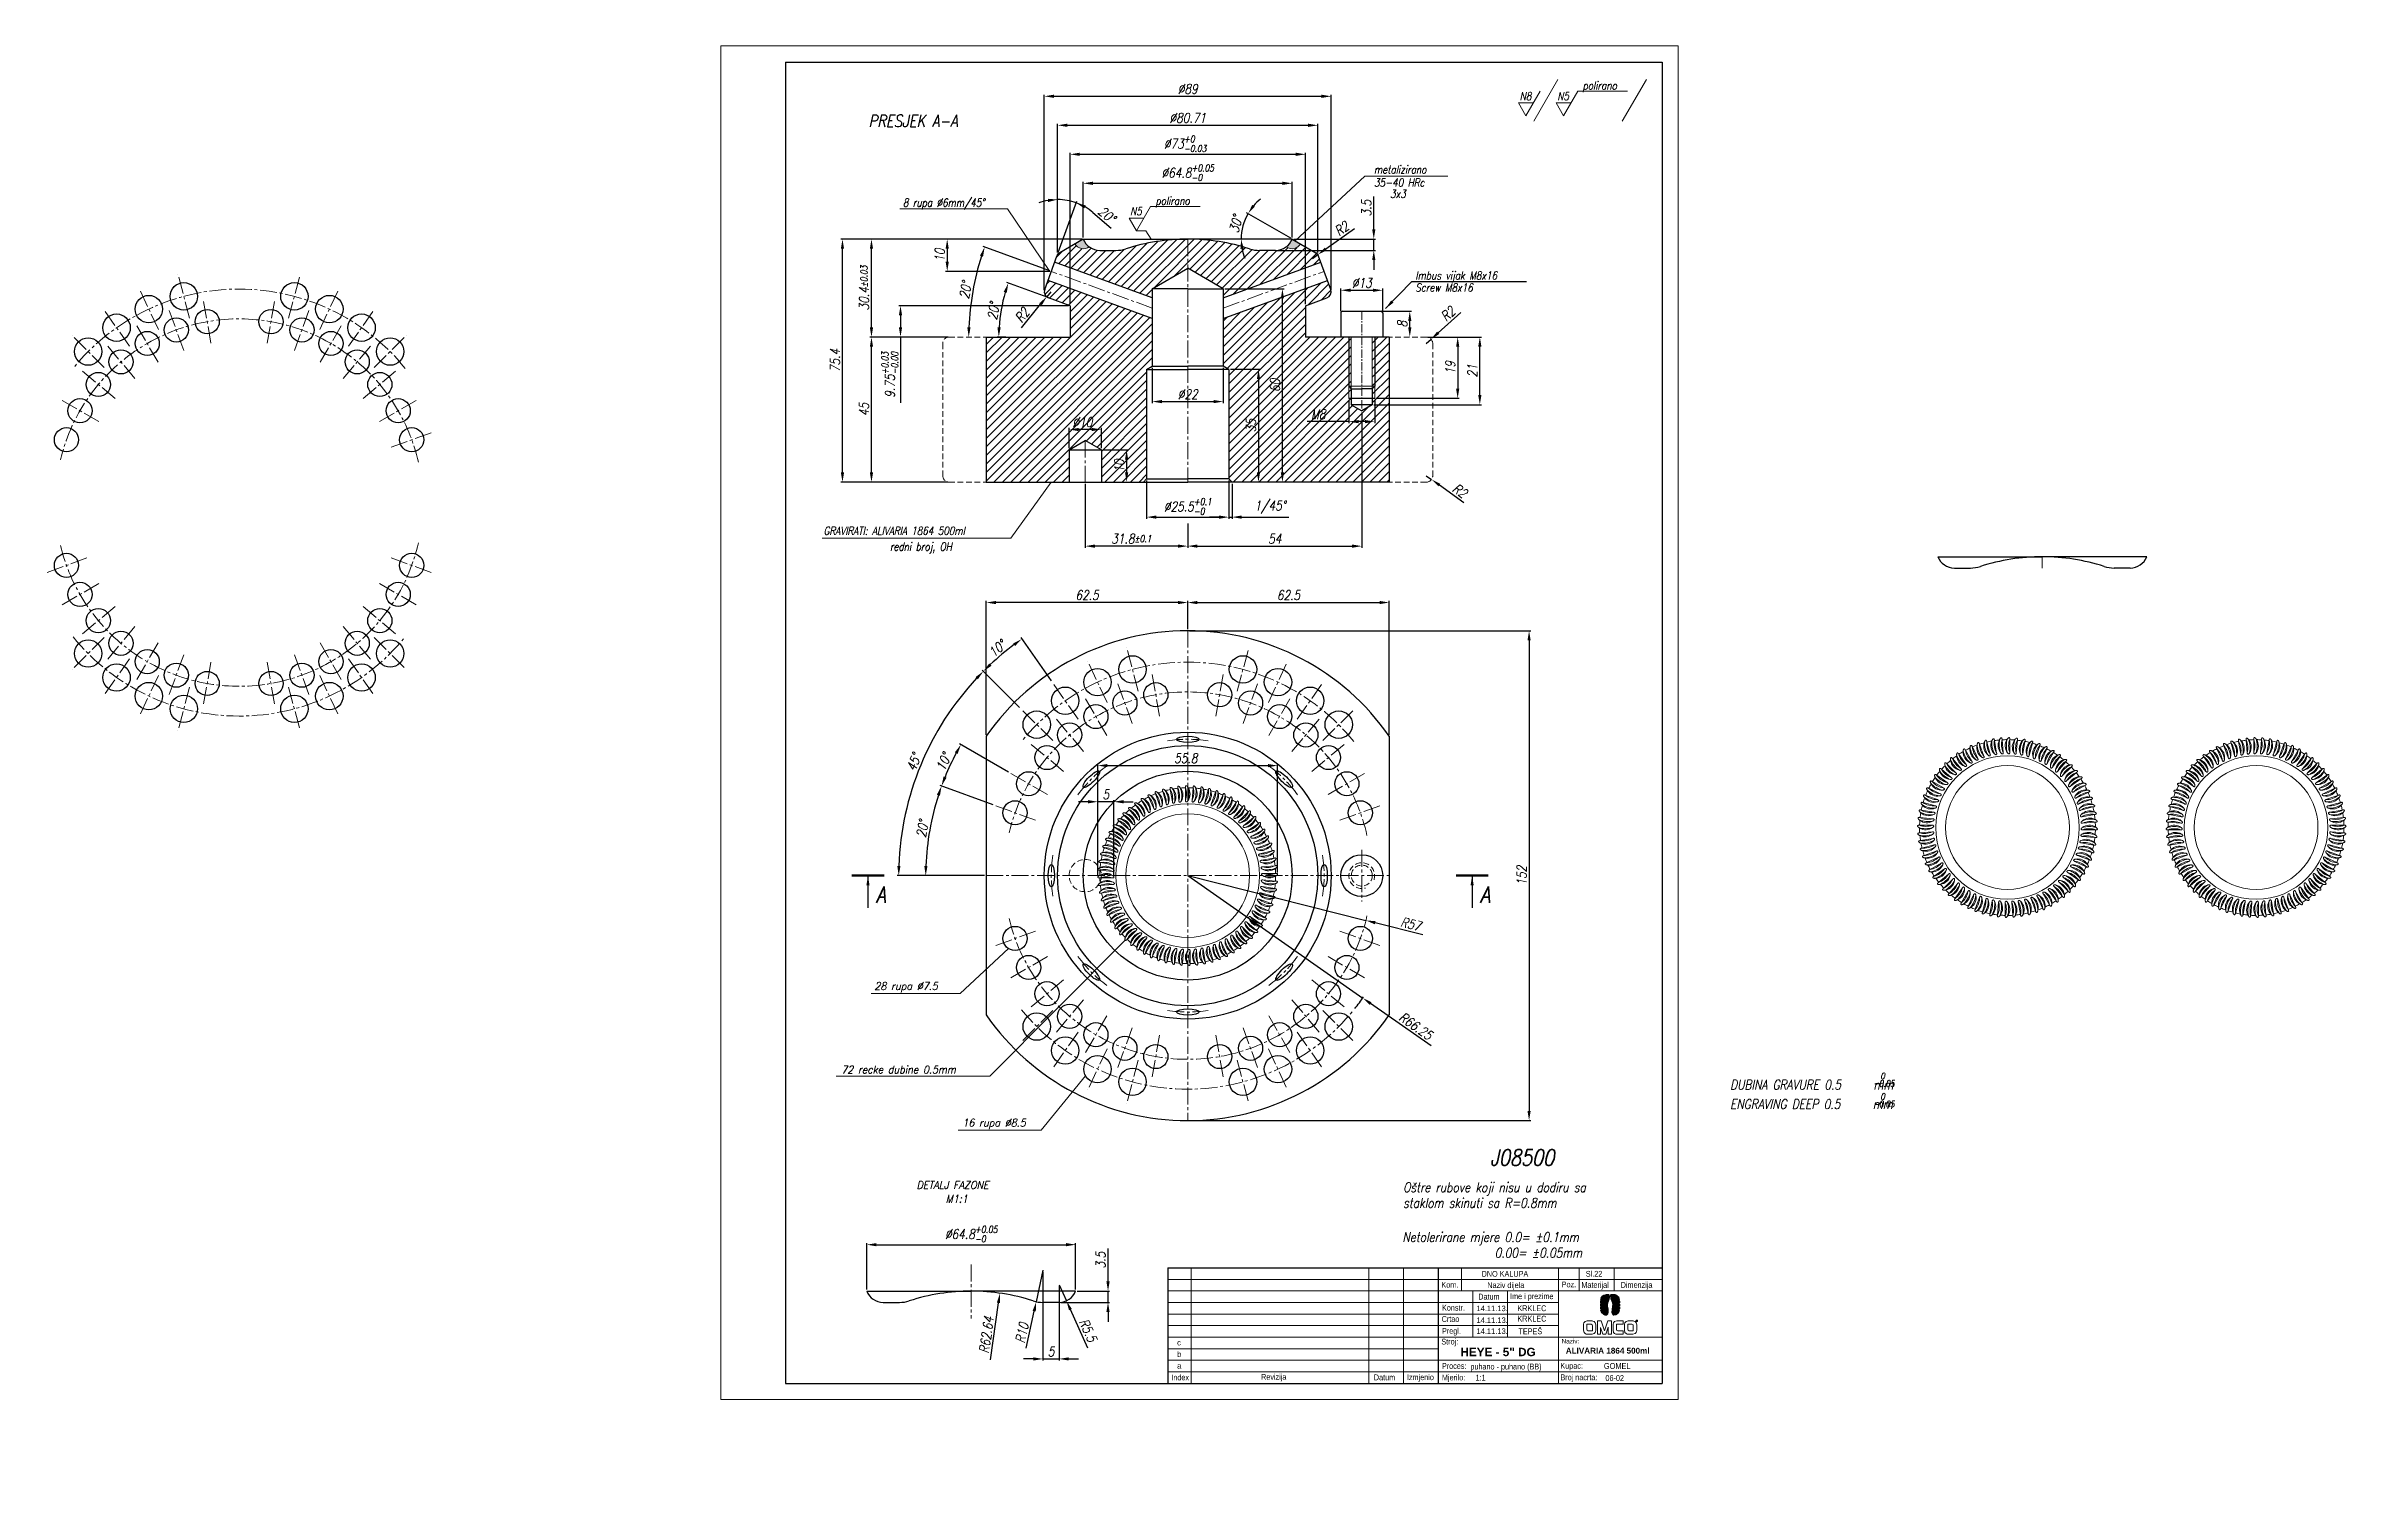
# Model space of a CAD drawing. Extents: x 197 to 911, y -8 to 441.
import ezdxf

# ---------------------------------------------------------------- set-up
doc = ezdxf.new("R2010")
doc.units = 0
doc.header["$LTSCALE"] = 7
doc.header["$MEASUREMENT"] = 0
doc.linetypes.add('CENTER2', pattern=[1.125, 0.75, -0.125, 0.125, -0.125])
doc.linetypes.add('HIDDEN', pattern=[0.375, 0.25, -0.125])
doc.layers.get('0').update_dxf_attribs({"linetype": 'CONTINUOUS', "lineweight": 15})
for name, color, linetype, lineweight in [('1', 1, 'CENTER2', 15), ('2', 2, 'HIDDEN', 15), ('3', 3, 'CONTINUOUS', 30), ('4', 5, 'CONTINUOUS', 50), ('8', 250, 'CONTINUOUS', 15)]:
    doc.layers.add(name, color=color, linetype=linetype, lineweight=lineweight)
doc.styles.add('ITALIC', font='italic.shx', dxfattribs={"width": 0.9, "height": 3})
doc.styles.add('ITALICT', font='ITALICT.shx', dxfattribs={"width": 0.8, "height": 3})
doc.styles.get("Standard").update_dxf_attribs({"font": 'isocp.shx', "height": 3})
doc.styles.add('style2', font='swissc.ttf')
doc.dimstyles.get("Standard").update_dxf_attribs({"dimtxt": 3, "dimasz": 3, "dimexe": 0.5, "dimexo": 0.5, "dimgap": 0.8, "dimtad": 1, "dimdsep": 46, "dimtxsty": 'ITALICT', "dimcen": 0.09, "dimazin": 2, "dimtfac": 1, "dimtmove": 0, "dimatfit": 3, "dimfxl": 1, "dimtolj": 1, "dimtzin": 0, "dimarcsym": 0})

msp = doc.modelspace()

# ---------------------------------------------------------------- texts
for s, height, style, width, p in [('polirano', 2.5, 'ITALICT', 0.8, (673.999, 427.517)), ('N8', 2.5, 'ITALICT', 0.8, (654.508, 424.258)), ('N5', 2.5, 'ITALICT', 0.8, (666.16, 424.258)), ('PRESJEK A-A', 3.75, 'ITALICT', 0.8, (452.459, 415.921)), ('metalizirano', 2.5, 'ITALICT', 0.8, (609.281, 401.447)), ('35-40 HRc', 2.5, 'ITALICT', 0.8, (609.281, 397.4)), ('8 rupa %%C6mm/45°', 2.5, 'ITALICT', 0.8, (463.119, 391.181)), ('polirano', 2.5, 'ITALICT', 0.8, (541.484, 391.793)), ('3x3', 2.5, 'ITALICT', 0.8, (614.255, 393.92)), ('N5', 2.5, 'ITALICT', 0.8, (533.645, 388.533)), ('Imbus vijak M8x16', 2.5, 'ITALICT', 0.8, (622.112, 368.593)), ('GRAVIRATI: ALIVARIA 1864 500ml', 2.5, 'ITALICT', 0.8, (438.554, 289.382)), ('redni broj, OH', 2.5, 'ITALICT', 0.8, (459.095, 284.448)), ('A', 5, 'ITALICT', 0.8, (454.747, 175.216)), ('A', 5, 'ITALICT', 0.8, (642.18, 175.216)), ('28 rupa %%C7.5', 2.4, 'ITALIC', 0.9, (454.291, 148.134)), ('72 recke dubine 0.5mm', 2.4, 'ITALIC', 0.9, (444.005, 122.237)), ('0', 2, 'ITALICT', 0.8, (766.378, 120.461)), ('DUBINA GRAVURE 0.5    mm', 3, 'ITALICT', 0.8, (719.782, 117.252)), ('-0.05', 2, 'ITALICT', 0.8, (764.158, 118.104)), ('16 rupa %%C8.5', 2.4, 'ITALIC', 0.9, (481.588, 105.731)), ('J08500', 5, 'ITALICT', 0.8, (645.292, 93.633)), ('DETALJ FAZONE', 2.4, 'ITALIC', 0.9, (467.366, 86.421)), ('Oštre rubove koji nisu u dodiru sa', 3, 'ITALICT', 0.8, (618.315, 85.409)), ('M1:1', 2.4, 'ITALIC', 0.9, (476.403, 82.126)), ('staklom skinuti sa R=0.8mm', 3, 'ITALICT', 0.8, (618.315, 80.551)), ('Netolerirane mjere 0.0= %%p0.1mm', 3, 'ITALICT', 0.8, (618.114, 69.949)), ('                0.00= %%p0.05mm', 3, 'ITALICT', 0.8, (618.114, 65.092))]:
    msp.add_text(s, height=height, dxfattribs=dict(style=style, width=width)).set_placement(p)
at = {"style": 'style2'}
for s, height, p in [('Kom.', 1.7938, (630.197, 55.759)), ('DNO KALUPA', 1.7938, (642.668, 59.153)), ('Naziv dijela', 1.79382, (644.424, 55.65)), ('Poz.', 1.7938, (667.504, 55.863)), ('Materijal', 1.7938, (673.622, 55.704)), ('Sl.22', 1.7938, (674.976, 59.166)), ('Dimenzija', 1.7938, (685.813, 55.707)), ('Konstr.', 1.7938, (630.37, 48.641)), ('14.11.13.', 1.7, (641.068, 48.475)), ('Datum', 1.7938, (641.634, 52.075)), ('Ime i prezime', 1.79382, (651.481, 52.21)), ('KRKLEC', 1.7938, (653.767, 48.475)), ('Crtao', 1.7938, (630.275, 45.137)), ('Pregl.', 1.7938, (630.37, 41.443)), ('14.11.13.', 1.7, (641.068, 44.807)), ('14.11.13.', 1.7, (641.068, 41.421)), ('KRKLEC', 1.7938, (653.767, 45.243)), ('TEPEŠ', 1.7938, (654.103, 41.319)), ('c', 1.7, (548.205, 37.847)), ('b', 1.7, (548.205, 34.259)), ('Stroj:', 1.7938, (630.175, 38.136)), ('Naziv:', 1.4351, (667.486, 38.442)), ('Index', 1.7938, (546.408, 27.017)), ('a', 1.7, (548.205, 30.672)), ('Revizija', 1.7938, (574.255, 27.193)), ('Datum', 1.7938, (609.229, 27.029)), ('Izmjenio', 1.7938, (619.499, 27.071)), ('Proces:', 1.7938, (630.349, 30.573)), ('Mjerilo:', 1.7938, (630.349, 26.985)), ('puhano - puhano (BB)', 1.79382, (639.179, 30.38)), ('1:1', 1.7938, (640.77, 26.931)), ('Kupac:', 1.7938, (667.106, 30.634)), ('Broj nacrta:', 1.79382, (667.115, 27.045)), ('GOMEL', 1.8268, (680.613, 30.563)), ('06-02', 1.7938, (681.083, 26.817))]:
    msp.add_text(s, height=height, dxfattribs=at).set_placement(p)
at = {"attachment_point": 1}
for s, insert, char_height, width in [('{\\fArial|b1|i0|c238|p34;HEYE - 5" DG}', (636.109, 37.103), 2.6, 26.63899), ('{\\fArial|b1|i0|c238|p34;ALIVARIA 1864 500ml}', (668.782, 37.102), 1.8, 33.26148)]:
    msp.add_mtext(s, dxfattribs=dict(at, insert=insert, char_height=char_height, width=width))
at = {"layer": '8', "style": 'ITALICT', "width": 0.8}
for s, height, p in [('Screw M8x16', 2.5, (622.112, 364.825)), ('ENGRAVING DEEP 0.5    mm', 3, (719.782, 111.224)), ('0', 2, (766.378, 114.085)), ('-0.05', 2, (764.158, 111.729))]:
    msp.add_text(s, height=height, dxfattribs=at).set_placement(p)

# ---------------------------------------------------------------- blocks, each defined once
blk = doc.blocks.new('*D4')
at = {"color": 0, "lineweight": -2, "transparency": 16777216}
for p, q in [((511.14, 377.02), (511.14, 416.94)), ((514.14, 416.44), (588.84, 416.44)), ((591.84, 377.02), (591.84, 416.94))]:
    blk.add_line(p, q, dxfattribs=at)
at = {"color": 0, "transparency": 16777216}
for points in [[(514.14, 416.94), (514.14, 415.94), (511.14, 416.44)], [(588.84, 416.94), (588.84, 415.94), (591.84, 416.44)]]:
    blk.add_solid(points, dxfattribs=at)
at = {"color": 0, "transparency": 16777216, "insert": (551.49, 418.74), "char_height": 3, "attachment_point": 5, "style": 'ITALICT'}
blk.add_mtext('\\A1;%%c80.71', dxfattribs=at)
blk = doc.blocks.new('*D5')
at = {"color": 0, "lineweight": -2, "transparency": 16777216}
for p, q in [((506.99, 365.28), (506.99, 425.94)), ((509.99, 425.44), (592.99, 425.44)), ((595.99, 365.28), (595.99, 425.94))]:
    blk.add_line(p, q, dxfattribs=at)
at = {"color": 0, "transparency": 16777216}
for points in [[(509.99, 425.94), (509.99, 424.94), (506.99, 425.44)], [(592.99, 425.94), (592.99, 424.94), (595.99, 425.44)]]:
    blk.add_solid(points, dxfattribs=at)
at = {"color": 0, "transparency": 16777216, "insert": (551.49, 427.74), "char_height": 3, "attachment_point": 5, "style": 'ITALICT'}
blk.add_mtext('\\A1;%%c89', dxfattribs=at)
blk = doc.blocks.new('*D6')
at = {"color": 0, "lineweight": -2, "transparency": 16777216}
for p, q in [((514.99, 360.97), (514.99, 407.94)), ((517.99, 407.44), (584.99, 407.44)), ((587.99, 360.97), (587.99, 407.94))]:
    blk.add_line(p, q, dxfattribs=at)
at = {"color": 0, "transparency": 16777216}
for points in [[(517.99, 407.94), (517.99, 406.94), (514.99, 407.44)], [(584.99, 407.94), (584.99, 406.94), (587.99, 407.44)]]:
    blk.add_solid(points, dxfattribs=at)
at = {"color": 0, "transparency": 16777216, "insert": (550.68, 410.72), "char_height": 3, "attachment_point": 5, "style": 'ITALICT'}
blk.add_mtext('\\A1;%%c73{}{\\H0.71x;\\C3;\\S+0^ -0.03;}', dxfattribs=at)
blk = doc.blocks.new('*D7')
at = {"color": 0, "lineweight": -2, "transparency": 16777216}
for p, q in [((518.59, 381.12), (476.37, 381.12)), ((508.67, 371.12), (476.37, 371.12)), ((476.87, 378.12), (476.87, 374.12))]:
    blk.add_line(p, q, dxfattribs=at)
at = {"color": 0, "transparency": 16777216}
for points in [[(476.37, 378.12), (477.37, 378.12), (476.87, 381.12)], [(476.37, 374.12), (477.37, 374.12), (476.87, 371.12)]]:
    blk.add_solid(points, dxfattribs=at)
at = {"color": 0, "transparency": 16777216, "insert": (474.57, 376.12), "char_height": 3, "attachment_point": 5, "rotation": 90, "style": 'ITALICT'}
blk.add_mtext('\\A1;10', dxfattribs=at)
blk = doc.blocks.new('*D8')
at = {"color": 0, "lineweight": -2, "transparency": 16777216}
for p, q in [((519.09, 381.62), (519.09, 398.94)), ((522.09, 398.44), (580.89, 398.44)), ((583.89, 381.62), (583.89, 398.94))]:
    blk.add_line(p, q, dxfattribs=at)
at = {"color": 0, "transparency": 16777216}
for points in [[(522.09, 398.94), (522.09, 397.94), (519.09, 398.44)], [(580.89, 398.94), (580.89, 397.94), (583.89, 398.44)]]:
    blk.add_solid(points, dxfattribs=at)
at = {"color": 0, "transparency": 16777216, "insert": (551.49, 401.72), "char_height": 3, "attachment_point": 5, "style": 'ITALICT'}
blk.add_mtext('\\A1;%%c64.8{}{\\H0.71x;\\C3;\\S+0.05^ -0;}', dxfattribs=at)
blk = doc.blocks.new('*D9')
at = {"color": 0, "lineweight": -2, "transparency": 16777216}
for p, q in [((540.49, 341.23), (540.49, 330.21)), ((562.49, 341.23), (562.49, 330.21)), ((543.49, 330.71), (559.49, 330.71))]:
    blk.add_line(p, q, dxfattribs=at)
at = {"color": 0, "transparency": 16777216}
for points in [[(543.49, 331.21), (543.49, 330.21), (540.49, 330.71)], [(559.49, 331.21), (559.49, 330.21), (562.49, 330.71)]]:
    blk.add_solid(points, dxfattribs=at)
at = {"color": 0, "transparency": 16777216, "insert": (551.49, 333.01), "char_height": 3, "attachment_point": 5, "style": 'ITALICT'}
blk.add_mtext('\\A1;%%c22', dxfattribs=at)
blk = doc.blocks.new('*D10')
at = {"color": 0, "lineweight": -2, "transparency": 16777216}
for p, q in [((538.74, 306.22), (538.74, 294.36)), ((564.24, 306.22), (564.24, 294.36)), ((541.74, 294.86), (561.24, 294.86))]:
    blk.add_line(p, q, dxfattribs=at)
at = {"color": 0, "transparency": 16777216}
for points in [[(541.74, 295.36), (541.74, 294.36), (538.74, 294.86)], [(561.24, 295.36), (561.24, 294.36), (564.24, 294.86)]]:
    blk.add_solid(points, dxfattribs=at)
at = {"color": 0, "transparency": 16777216, "insert": (551.49, 298.15), "char_height": 3, "attachment_point": 5, "style": 'ITALICT'}
blk.add_mtext('\\A1;%%c25.5{}{\\H0.71x;\\C3;\\S+0.1^ -0;}', dxfattribs=at)
blk = doc.blocks.new('*D11')
at = {"color": 0, "lineweight": -2, "transparency": 16777216}
for p, q in [((565.24, 305.22), (565.24, 294.36)), ((561.24, 294.86), (558.24, 294.86)), ((564.24, 294.86), (565.24, 294.86)), ((568.24, 294.86), (582.9, 294.86))]:
    blk.add_line(p, q, dxfattribs=at)
at = {"color": 0, "transparency": 16777216}
for points in [[(561.24, 295.36), (561.24, 294.36), (564.24, 294.86)], [(568.24, 295.36), (568.24, 294.36), (565.24, 294.86)]]:
    blk.add_solid(points, dxfattribs=at)
at = {"color": 0, "transparency": 16777216, "insert": (577.07, 297.95), "char_height": 3, "attachment_point": 5, "style": 'ITALICT'}
blk.add_mtext('\\A1;1/45%%d', dxfattribs=at)
blk = doc.blocks.new('*D12')
at = {"color": 0, "lineweight": -2, "transparency": 16777216}
for p, q in [((514.49, 360.47), (461.88, 360.47)), ((462.38, 357.47), (462.38, 353.72)), ((477.18, 350.72), (461.88, 350.72)), ((462.38, 350.72), (462.38, 330.29))]:
    blk.add_line(p, q, dxfattribs=at)
at = {"color": 0, "transparency": 16777216}
for points in [[(461.88, 357.47), (462.88, 357.47), (462.38, 360.47)], [(461.88, 353.72), (462.88, 353.72), (462.38, 350.72)]]:
    blk.add_solid(points, dxfattribs=at)
at = {"color": 0, "transparency": 16777216, "insert": (459.09, 339), "char_height": 3, "attachment_point": 5, "rotation": 90, "style": 'ITALICT'}
blk.add_mtext('\\A1;9.75{}{\\H0.71x;\\C3;\\S+0.03^ -0.00;}', dxfattribs=at)
blk = doc.blocks.new('*D13')
at = {"color": 0, "lineweight": -2, "transparency": 16777216}
for p, q in [((477.18, 350.72), (452.88, 350.72)), ((453.38, 308.72), (453.38, 347.72)), ((468.79, 305.72), (452.88, 305.72))]:
    blk.add_line(p, q, dxfattribs=at)
at = {"color": 0, "transparency": 16777216}
for points in [[(452.88, 347.72), (453.88, 347.72), (453.38, 350.72)], [(452.88, 308.72), (453.88, 308.72), (453.38, 305.72)]]:
    blk.add_solid(points, dxfattribs=at)
at = {"color": 0, "transparency": 16777216, "insert": (451.08, 328.22), "char_height": 3, "attachment_point": 5, "rotation": 90, "style": 'ITALICT'}
blk.add_mtext('\\A1;45', dxfattribs=at)
blk = doc.blocks.new('*D14')
at = {"color": 0, "lineweight": -2, "transparency": 16777216}
for p, q in [((518.59, 381.12), (452.88, 381.12)), ((453.38, 353.72), (453.38, 378.12)), ((477.18, 350.72), (452.88, 350.72))]:
    blk.add_line(p, q, dxfattribs=at)
at = {"color": 0, "transparency": 16777216}
for points in [[(452.88, 378.12), (453.88, 378.12), (453.38, 381.12)], [(452.88, 353.72), (453.88, 353.72), (453.38, 350.72)]]:
    blk.add_solid(points, dxfattribs=at)
at = {"color": 0, "transparency": 16777216, "insert": (451.08, 365.92), "char_height": 3, "attachment_point": 5, "rotation": 90, "style": 'ITALICT'}
blk.add_mtext('\\A1;30.4{}{\\H0.71x;\\C3;%%p0.03}', dxfattribs=at)
blk = doc.blocks.new('*D15')
at = {"color": 0, "lineweight": -2, "transparency": 16777216}
for p, q in [((518.59, 381.12), (443.88, 381.12)), ((444.38, 308.72), (444.38, 378.12)), ((476.99, 305.72), (443.88, 305.72))]:
    blk.add_line(p, q, dxfattribs=at)
at = {"color": 0, "transparency": 16777216}
for points in [[(443.88, 378.12), (444.88, 378.12), (444.38, 381.12)], [(443.88, 308.72), (444.88, 308.72), (444.38, 305.72)]]:
    blk.add_solid(points, dxfattribs=at)
at = {"color": 0, "transparency": 16777216, "insert": (442.08, 343.42), "char_height": 3, "attachment_point": 5, "rotation": 90, "style": 'ITALICT'}
blk.add_mtext('\\A1;75.4', dxfattribs=at)
blk = doc.blocks.new('*D16')
at = {"color": 0, "lineweight": -2, "transparency": 16777216}
for p, q in [((609.21, 384.12), (609.21, 394.32)), ((584.39, 381.12), (609.71, 381.12)), ((609.21, 377.62), (609.21, 381.12)), ((579.27, 377.62), (609.71, 377.62)), ((609.21, 374.62), (609.21, 371.62))]:
    blk.add_line(p, q, dxfattribs=at)
at = {"color": 0, "transparency": 16777216}
for points in [[(608.71, 384.12), (609.71, 384.12), (609.21, 381.12)], [(608.71, 374.62), (609.71, 374.62), (609.21, 377.62)]]:
    blk.add_solid(points, dxfattribs=at)
at = {"color": 0, "transparency": 16777216, "insert": (606.91, 390.72), "char_height": 3, "attachment_point": 5, "rotation": 90, "style": 'ITALICT'}
blk.add_mtext('\\A1;3.5', dxfattribs=at)
blk = doc.blocks.new('*D20')
at = {"color": 0, "lineweight": -2, "transparency": 16777216}
for p, q in [((562.99, 365.72), (581.37, 365.72)), ((580.87, 308.72), (580.87, 362.72))]:
    blk.add_line(p, q, dxfattribs=at)
at = {"color": 0, "transparency": 16777216}
for points in [[(580.37, 362.72), (581.37, 362.72), (580.87, 365.72)], [(580.37, 308.72), (581.37, 308.72), (580.87, 305.72)]]:
    blk.add_solid(points, dxfattribs=at)
at = {"color": 0, "transparency": 16777216, "insert": (578.57, 335.72), "char_height": 3, "attachment_point": 5, "rotation": 90, "style": 'ITALICT'}
blk.add_mtext('\\A1;60', dxfattribs=at)
blk = doc.blocks.new('*D17')
at = {"color": 0, "lineweight": -2, "transparency": 16777216}
for p, q in [((519.69, 305.22), (519.69, 285.36)), ((551.49, 292.85), (551.49, 285.36)), ((548.49, 285.86), (522.69, 285.86))]:
    blk.add_line(p, q, dxfattribs=at)
at = {"color": 0, "transparency": 16777216}
for points in [[(522.69, 286.36), (522.69, 285.36), (519.69, 285.86)], [(548.49, 286.36), (548.49, 285.36), (551.49, 285.86)]]:
    blk.add_solid(points, dxfattribs=at)
at = {"color": 0, "transparency": 16777216, "insert": (533.99, 288.16), "char_height": 3, "attachment_point": 5, "style": 'ITALICT'}
blk.add_mtext('\\A1;31.8{}{\\H0.71x;\\C3;%%p0.1}', dxfattribs=at)
blk = doc.blocks.new('*D21')
at = {"color": 0, "lineweight": -2, "transparency": 16777216}
for p, q in [((525.19, 315.72), (533.03, 315.72)), ((532.53, 312.72), (532.53, 308.72))]:
    blk.add_line(p, q, dxfattribs=at)
at = {"color": 0, "transparency": 16777216}
for points in [[(532.03, 312.72), (533.03, 312.72), (532.53, 315.72)], [(532.03, 308.72), (533.03, 308.72), (532.53, 305.72)]]:
    blk.add_solid(points, dxfattribs=at)
at = {"color": 0, "transparency": 16777216, "insert": (530.23, 310.72), "char_height": 3, "attachment_point": 5, "rotation": 90, "style": 'ITALICT'}
blk.add_mtext('\\A1;10', dxfattribs=at)
blk = doc.blocks.new('*D22')
at = {"color": 0, "lineweight": -2, "transparency": 16777216}
for p, q in [((514.69, 316.22), (514.69, 322.54)), ((521.69, 322.04), (517.69, 322.04)), ((524.69, 316.22), (524.69, 322.54))]:
    blk.add_line(p, q, dxfattribs=at)
at = {"color": 0, "transparency": 16777216}
for points in [[(517.69, 322.54), (517.69, 321.54), (514.69, 322.04)], [(521.69, 322.54), (521.69, 321.54), (524.69, 322.04)]]:
    blk.add_solid(points, dxfattribs=at)
at = {"color": 0, "transparency": 16777216, "insert": (518.82, 324.34), "char_height": 3, "attachment_point": 5, "style": 'ITALICT'}
blk.add_mtext('\\A1;%%c10', dxfattribs=at)
blk = doc.blocks.new('*D18')
at = {"color": 0, "lineweight": -2, "transparency": 16777216}
for p, q in [((507.84, 363.07), (495.35, 367.62)), ((495.08, 350.72), (492.37, 350.72))]:
    blk.add_line(p, q, dxfattribs=at)
blk.add_arc((541.78, 350.72), 48.91, 163.51494, 176.48506, dxfattribs=at)
at = {"color": 0, "transparency": 16777216}
for points in [[(494.4, 364.75), (495.35, 364.44), (495.82, 367.44)], [(493.46, 353.7), (492.46, 353.73), (492.87, 350.72)]]:
    blk.add_solid(points, dxfattribs=at)
at = {"color": 0, "transparency": 16777216, "insert": (491.21, 358.79), "char_height": 3, "attachment_point": 5, "rotation": 80.92567, "style": 'ITALICT'}
blk.add_mtext('\\A1;20°', dxfattribs=at)
blk = doc.blocks.new('*D23')
at = {"color": 0, "lineweight": -2, "transparency": 16777216}
for p, q in [((564.74, 340.72), (573.94, 340.72)), ((573.44, 337.72), (573.44, 308.72))]:
    blk.add_line(p, q, dxfattribs=at)
at = {"color": 0, "transparency": 16777216}
for points in [[(572.94, 337.72), (573.94, 337.72), (573.44, 340.72)], [(572.94, 308.72), (573.94, 308.72), (573.44, 305.72)]]:
    blk.add_solid(points, dxfattribs=at)
at = {"color": 0, "transparency": 16777216, "insert": (571.14, 323.22), "char_height": 3, "attachment_point": 5, "rotation": 90, "style": 'ITALICT'}
blk.add_mtext('\\A1;35', dxfattribs=at)
blk = doc.blocks.new('*D19')
at = {"color": 0, "lineweight": -2, "transparency": 16777216}
for p, q in [((508.99, 364.78), (507.73, 363.23)), ((499.9, 353.61), (505.84, 360.9))]:
    blk.add_line(p, q, dxfattribs=at)
at = {"color": 0, "transparency": 16777216}
blk.add_solid([(505.45, 361.22), (506.22, 360.58), (507.73, 363.23)], dxfattribs=at)
at = {"color": 0, "transparency": 16777216, "insert": (500.14, 357.54), "char_height": 3, "attachment_point": 5, "rotation": 50.8697, "style": 'ITALICT'}
blk.add_mtext('\\A1;R2', dxfattribs=at)
blk = doc.blocks.new('*D24')
at = {"color": 0, "lineweight": -2, "transparency": 16777216}
for p, q in [((551.99, 259.61), (657.89, 259.61)), ((657.39, 256.61), (657.39, 110.61)), ((551.99, 107.61), (657.89, 107.61))]:
    blk.add_line(p, q, dxfattribs=at)
at = {"color": 0, "transparency": 16777216}
for points in [[(656.89, 256.61), (657.89, 256.61), (657.39, 259.61)], [(656.89, 110.61), (657.89, 110.61), (657.39, 107.61)]]:
    blk.add_solid(points, dxfattribs=at)
at = {"color": 0, "transparency": 16777216, "insert": (655.09, 183.61), "char_height": 3, "attachment_point": 5, "rotation": 90, "style": 'ITALICT'}
blk.add_mtext('\\A1;152', dxfattribs=at)
blk = doc.blocks.new('*D25')
at = {"color": 0, "lineweight": -2, "transparency": 16777216}
for p, q in [((488.99, 227.35), (488.99, 268.85)), ((548.49, 268.35), (491.99, 268.35)), ((551.49, 260.11), (551.49, 268.85))]:
    blk.add_line(p, q, dxfattribs=at)
at = {"color": 0, "transparency": 16777216}
for points in [[(491.99, 268.85), (491.99, 267.85), (488.99, 268.35)], [(548.49, 268.85), (548.49, 267.85), (551.49, 268.35)]]:
    blk.add_solid(points, dxfattribs=at)
at = {"color": 0, "transparency": 16777216, "insert": (520.24, 270.65), "char_height": 3, "attachment_point": 5, "style": 'ITALICT'}
blk.add_mtext('\\A1;62.5', dxfattribs=at)
blk = doc.blocks.new('*D26')
at = {"color": 0, "lineweight": -2, "transparency": 16777216}
for p, q in [((551.49, 260.11), (551.49, 268.85)), ((554.49, 268.35), (610.99, 268.35)), ((613.99, 227.35), (613.99, 268.85))]:
    blk.add_line(p, q, dxfattribs=at)
at = {"color": 0, "transparency": 16777216}
for points in [[(554.49, 268.85), (554.49, 267.85), (551.49, 268.35)], [(610.99, 268.85), (610.99, 267.85), (613.99, 268.35)]]:
    blk.add_solid(points, dxfattribs=at)
at = {"color": 0, "transparency": 16777216, "insert": (582.74, 270.65), "char_height": 3, "attachment_point": 5, "style": 'ITALICT'}
blk.add_mtext('\\A1;62.5', dxfattribs=at)
blk = doc.blocks.new('*D27')
at = {"color": 0, "lineweight": -2, "transparency": 16777216}
for p, q in [((636.18, 358.37), (629.2, 352.07)), ((625.49, 348.72), (626.97, 350.06))]:
    blk.add_line(p, q, dxfattribs=at)
at = {"color": 0, "transparency": 16777216}
blk.add_solid([(628.87, 352.44), (629.54, 351.7), (626.97, 350.06)], dxfattribs=at)
at = {"color": 0, "transparency": 16777216, "insert": (632.26, 357.93), "char_height": 3, "attachment_point": 5, "rotation": 42.09652, "style": 'ITALICT'}
blk.add_mtext('\\A1;R2', dxfattribs=at)
blk = doc.blocks.new('*D28')
at = {"color": 0, "lineweight": -2, "transparency": 16777216}
for p, q in [((625.49, 307.72), (627.12, 306.55)), ((637.19, 299.32), (629.55, 304.8))]:
    blk.add_line(p, q, dxfattribs=at)
at = {"color": 0, "transparency": 16777216}
blk.add_solid([(629.85, 305.21), (629.26, 304.4), (627.12, 306.55)], dxfattribs=at)
at = {"color": 0, "transparency": 16777216, "insert": (635.93, 303.06), "char_height": 3, "attachment_point": 5, "rotation": 324.35569, "style": 'ITALICT'}
blk.add_mtext('\\A1;R2', dxfattribs=at)
blk = doc.blocks.new('*D29')
at = {"color": 0, "lineweight": -2, "transparency": 16777216}
for p, q in [((551.49, 183.61), (606.77, 169.72)), ((624.47, 165.27), (609.68, 168.98))]:
    blk.add_line(p, q, dxfattribs=at)
at = {"color": 0, "transparency": 16777216}
blk.add_solid([(609.8, 169.47), (609.56, 168.5), (606.77, 169.72)], dxfattribs=at)
at = {"color": 0, "transparency": 16777216, "insert": (620.71, 168.58), "char_height": 3, "attachment_point": 5, "rotation": 345.88822, "style": 'ITALICT'}
blk.add_mtext('\\A1;R57', dxfattribs=at)
blk = doc.blocks.new('*D30')
at = {"color": 0, "lineweight": -2, "transparency": 16777216}
for p, q in [((551.49, 183.61), (605.78, 145.64)), ((627.06, 130.76), (608.24, 143.93))]:
    blk.add_line(p, q, dxfattribs=at)
blk.add_arc((551.49, 183.61), 66.25, 321.48913, 325.46446, dxfattribs=at)
at = {"color": 0, "transparency": 16777216}
blk.add_solid([(608.53, 144.33), (607.95, 143.52), (605.78, 145.64)], dxfattribs=at)
at = {"color": 0, "transparency": 16777216, "insert": (622.24, 136.94), "char_height": 3, "attachment_point": 5, "rotation": 325.03204, "style": 'ITALICT'}
blk.add_mtext('\\A1;R66.25', dxfattribs=at)
blk = doc.blocks.new('*D31')
at = {"color": 0, "lineweight": -2, "transparency": 16777216}
for p, q in [((495.85, 215.74), (480.68, 224.5)), ((491.12, 205.59), (474.65, 211.58))]:
    blk.add_line(p, q, dxfattribs=at)
blk.add_arc((551.49, 183.61), 81.27, 152.11518, 157.88482, dxfattribs=at)
at = {"color": 0, "transparency": 16777216}
for points in [[(479.22, 221.86), (480.1, 221.38), (481.11, 224.25)], [(476.67, 214.03), (475.73, 214.39), (475.12, 211.41)]]:
    blk.add_solid(points, dxfattribs=at)
at = {"color": 0, "transparency": 16777216, "insert": (475.75, 218.93), "char_height": 3, "attachment_point": 5, "rotation": 65, "style": 'ITALICT'}
blk.add_mtext('\\A1;10°', dxfattribs=at)
blk = doc.blocks.new('*D32')
at = {"color": 0, "lineweight": -2, "transparency": 16777216}
for p, q in [((491.12, 205.59), (474.64, 211.59)), ((488.49, 183.61), (469.7, 183.61))]:
    blk.add_line(p, q, dxfattribs=at)
blk.add_arc((551.49, 183.61), 81.29, 162.11471, 177.88529, dxfattribs=at)
at = {"color": 0, "transparency": 16777216}
for points in [[(473.66, 208.74), (474.61, 208.42), (475.11, 211.42)], [(470.76, 186.6), (469.76, 186.62), (470.2, 183.61)]]:
    blk.add_solid(points, dxfattribs=at)
at = {"color": 0, "transparency": 16777216, "insert": (469.17, 198.13), "char_height": 3, "attachment_point": 5, "rotation": 80, "style": 'ITALICT'}
blk.add_mtext('\\A1;20°', dxfattribs=at)
blk = doc.blocks.new('*D33')
at = {"color": 0, "lineweight": -2, "transparency": 16777216}
for p, q in [((499.34, 235.76), (487.74, 247.37)), ((488.49, 183.61), (461.33, 183.61))]:
    blk.add_line(p, q, dxfattribs=at)
blk.add_arc((551.49, 183.61), 89.66, 136.91715, 178.08285, dxfattribs=at)
at = {"color": 0, "transparency": 16777216}
for points in [[(485.65, 245.21), (486.36, 244.51), (488.09, 247.01)], [(462.38, 186.6), (461.38, 186.62), (461.83, 183.61)]]:
    blk.add_solid(points, dxfattribs=at)
at = {"color": 0, "transparency": 16777216, "insert": (466.53, 218.81), "char_height": 3, "attachment_point": 5, "rotation": 67.5, "style": 'ITALICT'}
blk.add_mtext('\\A1;45°', dxfattribs=at)
blk = doc.blocks.new('*D34')
at = {"color": 0, "lineweight": -2, "transparency": 16777216}
for p, q in [((509.19, 244.03), (499.78, 257.46)), ((499.34, 235.76), (487.74, 247.36))]:
    blk.add_line(p, q, dxfattribs=at)
blk.add_arc((551.49, 183.61), 89.66, 126.91729, 133.08271, dxfattribs=at)
at = {"color": 0, "transparency": 16777216}
for points in [[(497.34, 255.7), (497.93, 254.89), (500.07, 257.05)], [(490.6, 248.74), (489.9, 249.45), (488.09, 247.01)]]:
    blk.add_solid(points, dxfattribs=at)
at = {"color": 0, "transparency": 16777216, "insert": (492.38, 254.06), "char_height": 3, "attachment_point": 5, "rotation": 40, "style": 'ITALICT'}
blk.add_mtext('\\A1;10°', dxfattribs=at)
blk = doc.blocks.new('*D35')
at = {"color": 0, "lineweight": -2, "transparency": 16777216}
for p, q in [((598.99, 358.72), (598.99, 365.75)), ((601.99, 365.25), (608.99, 365.25)), ((611.99, 358.72), (611.99, 365.75))]:
    blk.add_line(p, q, dxfattribs=at)
at = {"color": 0, "transparency": 16777216}
for points in [[(601.99, 365.75), (601.99, 364.75), (598.99, 365.25)], [(608.99, 365.75), (608.99, 364.75), (611.99, 365.25)]]:
    blk.add_solid(points, dxfattribs=at)
at = {"color": 0, "transparency": 16777216, "insert": (605.49, 367.55), "char_height": 3, "attachment_point": 5, "style": 'ITALICT'}
blk.add_mtext('\\A1;%%c13', dxfattribs=at)
blk = doc.blocks.new('*D36')
at = {"color": 0, "lineweight": -2, "transparency": 16777216}
for p, q in [((601.49, 331.22), (601.49, 323.99)), ((609.49, 331.22), (609.49, 323.99)), ((601.49, 324.49), (588.57, 324.49)), ((606.49, 324.49), (604.49, 324.49))]:
    blk.add_line(p, q, dxfattribs=at)
at = {"color": 0, "transparency": 16777216}
for points in [[(604.49, 324.99), (604.49, 323.99), (601.49, 324.49)], [(606.49, 324.99), (606.49, 323.99), (609.49, 324.49)]]:
    blk.add_solid(points, dxfattribs=at)
at = {"color": 0, "transparency": 16777216, "insert": (592, 326.79), "char_height": 3, "attachment_point": 5, "style": 'ITALICT'}
blk.add_mtext('\\A1;M8', dxfattribs=at)
blk = doc.blocks.new('*D37')
at = {"color": 0, "lineweight": -2, "transparency": 16777216}
for p, q in [((611.99, 358.72), (620.88, 358.72)), ((620.38, 353.72), (620.38, 355.72))]:
    blk.add_line(p, q, dxfattribs=at)
at = {"color": 0, "transparency": 16777216}
for points in [[(619.88, 355.72), (620.88, 355.72), (620.38, 358.72)], [(619.88, 353.72), (620.88, 353.72), (620.38, 350.72)]]:
    blk.add_solid(points, dxfattribs=at)
at = {"color": 0, "transparency": 16777216, "insert": (618.08, 354.72), "char_height": 3, "attachment_point": 5, "rotation": 90, "style": 'ITALICT'}
blk.add_mtext('\\A1;8', dxfattribs=at)
blk = doc.blocks.new('*D38')
at = {"color": 0, "lineweight": -2, "transparency": 16777216}
for p, q in [((625.99, 350.72), (635.74, 350.72)), ((635.24, 347.72), (635.24, 334.72)), ((609.99, 331.72), (635.74, 331.72))]:
    blk.add_line(p, q, dxfattribs=at)
at = {"color": 0, "transparency": 16777216}
for points in [[(634.74, 347.72), (635.74, 347.72), (635.24, 350.72)], [(634.74, 334.72), (635.74, 334.72), (635.24, 331.72)]]:
    blk.add_solid(points, dxfattribs=at)
at = {"color": 0, "transparency": 16777216, "insert": (632.94, 341.22), "char_height": 3, "attachment_point": 5, "rotation": 90, "style": 'ITALICT'}
blk.add_mtext('\\A1;19', dxfattribs=at)
blk = doc.blocks.new('*D39')
at = {"color": 0, "lineweight": -2, "transparency": 16777216}
for p, q in [((625.99, 350.72), (642.61, 350.72)), ((642.11, 332.72), (642.11, 347.72)), ((609.24, 329.72), (642.61, 329.72))]:
    blk.add_line(p, q, dxfattribs=at)
at = {"color": 0, "transparency": 16777216}
for points in [[(641.61, 347.72), (642.61, 347.72), (642.11, 350.72)], [(641.61, 332.72), (642.61, 332.72), (642.11, 329.72)]]:
    blk.add_solid(points, dxfattribs=at)
at = {"color": 0, "transparency": 16777216, "insert": (639.81, 340.22), "char_height": 3, "attachment_point": 5, "rotation": 90, "style": 'ITALICT'}
blk.add_mtext('\\A1;21', dxfattribs=at)
blk = doc.blocks.new('*D40')
at = {"color": 0, "lineweight": -2, "transparency": 16777216}
for p, q in [((605.49, 327.34), (605.49, 285.36)), ((551.49, 292.85), (551.49, 285.36)), ((554.49, 285.86), (602.49, 285.86))]:
    blk.add_line(p, q, dxfattribs=at)
at = {"color": 0, "transparency": 16777216}
for points in [[(554.49, 286.36), (554.49, 285.36), (551.49, 285.86)], [(602.49, 286.36), (602.49, 285.36), (605.49, 285.86)]]:
    blk.add_solid(points, dxfattribs=at)
at = {"color": 0, "transparency": 16777216, "insert": (578.49, 288.16), "char_height": 3, "attachment_point": 5, "style": 'ITALICT'}
blk.add_mtext('\\A1;54', dxfattribs=at)
blk = doc.blocks.new('*D41')
at = {"color": 0, "lineweight": -2, "transparency": 16777216}
for p, q in [((523.59, 183.61), (523.59, 218.26)), ((526.59, 217.76), (576.39, 217.76)), ((579.39, 184.57), (579.39, 218.26))]:
    blk.add_line(p, q, dxfattribs=at)
at = {"color": 0, "transparency": 16777216}
for points in [[(526.59, 218.26), (526.59, 217.26), (523.59, 217.76)], [(576.39, 218.26), (576.39, 217.26), (579.39, 217.76)]]:
    blk.add_solid(points, dxfattribs=at)
at = {"color": 0, "transparency": 16777216, "insert": (550.9, 220.06), "char_height": 3, "attachment_point": 5, "style": 'ITALICT'}
blk.add_mtext('\\A1;55.8', dxfattribs=at)
blk = doc.blocks.new('*D42')
at = {"color": 0, "lineweight": -2, "transparency": 16777216}
for p, q in [((523.59, 183.61), (523.59, 207.04)), ((528.61, 183.68), (528.61, 207.04)), ((520.59, 206.54), (517.59, 206.54)), ((528.61, 206.54), (523.59, 206.54)), ((531.61, 206.54), (534.61, 206.54))]:
    blk.add_line(p, q, dxfattribs=at)
at = {"color": 0, "transparency": 16777216}
for points in [[(520.59, 207.04), (520.59, 206.04), (523.59, 206.54)], [(531.61, 207.04), (531.61, 206.04), (528.61, 206.54)]]:
    blk.add_solid(points, dxfattribs=at)
at = {"color": 0, "transparency": 16777216, "insert": (526.1, 208.84), "char_height": 3, "attachment_point": 5, "style": 'ITALICT'}
blk.add_mtext('\\A1;5', dxfattribs=at)
blk = doc.blocks.new('*D45')
at = {"color": 0, "lineweight": -2, "transparency": 16777216}
blk.add_line((583.46, 381.37), (569.75, 389.28), dxfattribs=at)
for start, end in [(128.24063, 139.12032), (150, 180), (190.87968, 201.75937)]:
    blk.add_arc((583.89, 381.12), 15.82, start, end, dxfattribs=at)
at = {"color": 0, "transparency": 16777216}
for points in [[(572.33, 391.18), (571.52, 391.76), (570.19, 389.03)], [(567.85, 378.08), (568.85, 378.18), (568.07, 381.12)]]:
    blk.add_solid(points, dxfattribs=at)
at = {"color": 0, "transparency": 16777216, "insert": (566.39, 385.81), "char_height": 3, "attachment_point": 5, "rotation": 75, "style": 'ITALICT'}
blk.add_mtext('\\A1;30°', dxfattribs=at)
blk = doc.blocks.new('*D47')
at = {"color": 0, "lineweight": -2, "transparency": 16777216}
for p, q in [((451.92, 55.19), (451.92, 69.6)), ((454.92, 69.1), (513.72, 69.1)), ((516.72, 55.19), (516.72, 69.6))]:
    blk.add_line(p, q, dxfattribs=at)
at = {"color": 0, "transparency": 16777216}
for points in [[(454.92, 69.6), (454.92, 68.6), (451.92, 69.1)], [(513.72, 69.6), (513.72, 68.6), (516.72, 69.1)]]:
    blk.add_solid(points, dxfattribs=at)
at = {"color": 0, "transparency": 16777216, "insert": (484.32, 72.39), "char_height": 3, "attachment_point": 5, "style": 'ITALICT'}
blk.add_mtext('\\A1;%%c64.8{}{\\H0.71x;\\C3;\\S+0.05^ -0;}', dxfattribs=at)
blk = doc.blocks.new('*D48')
at = {"color": 0, "lineweight": -2, "transparency": 16777216}
for p, q in [((526.76, 57.69), (526.76, 67.89)), ((512.09, 51.19), (527.26, 51.19)), ((517.22, 54.69), (527.26, 54.69)), ((526.76, 51.19), (526.76, 54.69)), ((526.76, 48.19), (526.76, 45.19))]:
    blk.add_line(p, q, dxfattribs=at)
at = {"color": 0, "transparency": 16777216}
for points in [[(526.26, 57.69), (527.26, 57.69), (526.76, 54.69)], [(526.26, 48.19), (527.26, 48.19), (526.76, 51.19)]]:
    blk.add_solid(points, dxfattribs=at)
at = {"color": 0, "transparency": 16777216, "insert": (524.46, 64.29), "char_height": 3, "attachment_point": 5, "rotation": 90, "style": 'ITALICT'}
blk.add_mtext('\\A1;3.5', dxfattribs=at)
blk = doc.blocks.new('*D52')
at = {"color": 0, "lineweight": -2, "transparency": 16777216}
for p, q in [((506.59, 60.69), (506.59, 33.15)), ((511.59, 56.19), (511.59, 33.15)), ((503.59, 33.65), (500.59, 33.65)), ((506.59, 33.65), (511.59, 33.65)), ((514.59, 33.65), (517.59, 33.65))]:
    blk.add_line(p, q, dxfattribs=at)
at = {"color": 0, "transparency": 16777216}
for points in [[(503.59, 34.15), (503.59, 33.15), (506.59, 33.65)], [(514.59, 34.15), (514.59, 33.15), (511.59, 33.65)]]:
    blk.add_solid(points, dxfattribs=at)
at = {"color": 0, "transparency": 16777216, "insert": (509.09, 35.95), "char_height": 3, "attachment_point": 5, "style": 'ITALICT'}
blk.add_mtext('\\A1;5', dxfattribs=at)
blk = doc.blocks.new('*D53')
at = {"color": 0, "lineweight": -2, "transparency": 16777216}
for p, q in [((511.14, 377.52), (511.14, 393.9)), ((511.31, 376.99), (517.08, 392.85)), ((522.09, 389.36), (527.74, 384.53))]:
    blk.add_line(p, q, dxfattribs=at)
for start, end in [(100.20106, 110.40212), (70, 90), (49.5159, 70), (49.59788, 59.79894)]:
    blk.add_arc((511.14, 376.52), 16.87, start, end, dxfattribs=at)
at = {"color": 0, "transparency": 16777216}
for points in [[(508.1, 393.63), (508.19, 392.63), (511.14, 393.4)], [(519.41, 390.65), (519.84, 391.56), (516.91, 392.38)]]:
    blk.add_solid(points, dxfattribs=at)
at = {"color": 0, "transparency": 16777216, "insert": (526.41, 388.7), "char_height": 3, "attachment_point": 5, "rotation": 319.5159, "style": 'ITALICT'}
blk.add_mtext('\\A1;20°', dxfattribs=at)
blk = doc.blocks.new('*D54')
at = {"color": 0, "lineweight": -2, "transparency": 16777216}
for p, q in [((603.22, 384.35), (594.3, 378.04)), ((590.21, 375.16), (591.85, 376.31))]:
    blk.add_line(p, q, dxfattribs=at)
at = {"color": 0, "transparency": 16777216}
blk.add_solid([(594.01, 378.45), (594.59, 377.63), (591.85, 376.31)], dxfattribs=at)
at = {"color": 0, "transparency": 16777216, "insert": (599.28, 384.38), "char_height": 3, "attachment_point": 5, "rotation": 35.24287, "style": 'ITALICT'}
blk.add_mtext('\\A1;R2', dxfattribs=at)
blk = doc.blocks.new('*D55')
at = {"color": 0, "lineweight": -2, "transparency": 16777216}
blk.add_line((508.7, 371.29), (488.01, 378.82), dxfattribs=at)
blk.add_arc((565.22, 350.72), 81.66, 162.10491, 177.89509, dxfattribs=at)
at = {"color": 0, "transparency": 16777216}
for points in [[(487.03, 375.97), (487.98, 375.65), (488.48, 378.65)], [(484.11, 353.71), (483.11, 353.72), (483.55, 350.72)]]:
    blk.add_solid(points, dxfattribs=at)
at = {"color": 0, "transparency": 16777216, "insert": (482.53, 365.3), "char_height": 3, "attachment_point": 5, "rotation": 80, "style": 'ITALICT'}
blk.add_mtext('\\A1;20°', dxfattribs=at)
blk = doc.blocks.new('*D56')
at = {"color": 0, "lineweight": -2, "transparency": 16777216}
for p, q in [((511.59, 56.69), (513.87, 51.68)), ((520.55, 36.95), (515.11, 48.95))]:
    blk.add_line(p, q, dxfattribs=at)
at = {"color": 0, "transparency": 16777216}
blk.add_solid([(515.56, 49.15), (514.65, 48.74), (513.87, 51.68)], dxfattribs=at)
at = {"color": 0, "transparency": 16777216, "insert": (520.55, 42.54), "char_height": 3, "attachment_point": 5, "rotation": 294.429, "style": 'ITALICT'}
blk.add_mtext('\\A1;R5.5', dxfattribs=at)
blk = doc.blocks.new('*D57')
at = {"color": 0, "lineweight": -2, "transparency": 16777216}
for p, q in [((506.59, 61.19), (504.49, 51.41)), ((501.38, 36.94), (503.86, 48.48))]:
    blk.add_line(p, q, dxfattribs=at)
at = {"color": 0, "transparency": 16777216}
blk.add_solid([(503.37, 48.58), (504.35, 48.37), (504.49, 51.41)], dxfattribs=at)
at = {"color": 0, "transparency": 16777216, "insert": (500.06, 41.72), "char_height": 3, "attachment_point": 5, "rotation": 77.87169, "style": 'ITALICT'}
blk.add_mtext('\\A1;R10', dxfattribs=at)
blk = doc.blocks.new('*D58')
at = {"color": 0, "lineweight": -2, "transparency": 16777216}
blk.add_line((490.26, 33.4), (492.8, 51.08), dxfattribs=at)
at = {"color": 0, "transparency": 16777216}
blk.add_solid([(492.3, 51.15), (493.29, 51.01), (493.23, 54.05)], dxfattribs=at)
at = {"color": 0, "transparency": 16777216, "insert": (489.04, 41.08), "char_height": 3, "attachment_point": 5, "rotation": 81.82149, "style": 'ITALICT'}
blk.add_mtext('\\A1;R62.64', dxfattribs=at)

# ---------------------------------------------------------------- dimensions: what is measured, and where the dimension line sits
for base, p1, p2, text, override, picture, middle in [((595.991, 425.436), (506.991, 364.778), (595.991, 364.778), '%%c<>', {"dimtmove": 0}, '*D5', (551.491, 425.436)), ((591.844, 416.436), (511.137, 376.524), (591.844, 376.524), '%%c<>', {"dimtmove": 0}, '*D4', (551.491, 416.436)), ((587.991, 407.436), (514.991, 360.466), (587.991, 360.466), '%%c<>{}{\\H0.71x;\\C3;\\S+0^ -0.03;}', {"dimtp": 0, "dimtm": 0.03, "dimtmove": 0}, '*D6', (550.676, 407.436)), ((516.715, 69.1), (451.915, 54.686), (516.715, 54.686), '%%c<>{}{\\H0.71x;\\C3;\\S+0.05^ -0;}', {"dimtp": 0.05, "dimtm": 0}, '*D47', (484.315, 69.1))]:
    dim = msp.add_linear_dim(base=base, p1=p1, p2=p2, text=text, dimstyle='Standard', override=override)
    dim.commit()
    dim.dimension.update_dxf_attribs({"geometry": picture, "text_midpoint": middle, "dimtype": 160})
for base, p1, p2, text, override, picture, middle in [((583.891, 398.436), (519.091, 381.116), (583.891, 381.116), '%%c<>{}{\\H0.71x;\\C3;\\S+0.05^ -0;}', {"dimtp": 0.05, "dimtm": 0, "dimtmove": 0}, '*D8', (551.491, 401.721)), ((564.241, 294.864), (538.741, 306.716), (564.241, 306.716), '%%c<>{}{\\H0.71x;\\C3;\\S+0.1^ -0;}', {"dimtp": 0.1, "dimtm": 0, "dimtmove": 0}, '*D10', (551.491, 298.149))]:
    dim = msp.add_linear_dim(base=base, p1=p1, p2=p2, text=text, dimstyle='Standard', override=override)
    dim.commit()
    dim.dimension.update_dxf_attribs({"geometry": picture, "text_midpoint": middle})
for base, line1, line2, picture, middle in [((513.096, 393.283), ((511.137, 376.524), (511.137, 377.024)), ((510.888, 375.84), (511.137, 376.524)), '*D53', (526.41, 388.695)), ((569.022, 386.528), ((583.891, 381.116), (551.491, 381.116)), ((583.891, 381.116), (591.213, 376.888)), '*D45', (566.385, 385.807)), ((485.754, 369.549), ((477.491, 350.716), (488.991, 350.716)), ((540.491, 359.716), (509.169, 371.116)), '*D55', (482.528, 365.296)), ((495.883, 253.941), ((517.506, 232.148), (509.476, 243.616)), ((509.594, 225.51), (499.695, 235.409)), '*D34', (492.383, 254.055)), ((473.841, 228.445), ((509.594, 225.51), (499.695, 235.409)), ((488.991, 183.614), (613.991, 183.614)), '*D33', (466.529, 218.806)), ((478.867, 220.087), ((507.973, 208.739), (496.281, 215.489)), ((504.271, 200.8), (491.585, 205.417)), '*D31', (475.752, 218.931)), ((472.395, 202.359), ((488.991, 183.614), (613.991, 183.614)), ((504.271, 200.8), (491.585, 205.417)), '*D32', (469.174, 198.128))]:
    dim = msp.add_angular_dim_2l(base=base, line1=line1, line2=line2, dimstyle='Standard')
    dim.commit()
    dim.dimension.update_dxf_attribs({"geometry": picture, "text_midpoint": middle})
for base, p1, p2, picture, middle in [((609.213, 377.616), (583.891, 381.116), (578.767, 377.616), '*D16', (609.213, 390.716)), ((526.757, 51.186), (516.715, 54.686), (511.592, 51.186), '*D48', (526.757, 64.286))]:
    dim = msp.add_linear_dim(base=base, p1=p1, p2=p2, angle=90, dimstyle='Standard')
    dim.commit()
    dim.dimension.update_dxf_attribs({"geometry": picture, "text_midpoint": middle, "dimtype": 160})
for center, mpoint, picture, middle in [((590.213, 375.156), (591.847, 376.31), '*D54', (600.608, 382.5)), ((551.491, 183.614), (606.77, 169.716), '*D29', (620.149, 166.353)), ((551.491, 183.614), (605.781, 145.644), '*D30', (620.925, 135.053)), ((484.315, -7.956), (493.226, 54.049), '*D58', (491.316, 40.757))]:
    dim = msp.add_radius_dim(center=center, mpoint=mpoint, dimstyle='Standard')
    dim.commit()
    dim.dimension.update_dxf_attribs({"geometry": picture, "text_midpoint": middle, "dimtype": 164})
dim = msp.add_linear_dim(base=(444.379, 381.116), p1=(477.491, 305.716), p2=(519.091, 381.116), angle=90, dimstyle='Standard', override={"dimtmove": 0})
dim.commit()
dim.dimension.update_dxf_attribs({"geometry": '*D15', "text_midpoint": (442.079, 343.416)})
for base, p1, p2, angle, text, override, picture, middle in [((453.379, 381.116), (477.685, 350.716), (519.091, 381.116), 90, '<>{}{\\H0.71x;\\C3;%%p0.03}', {"dimtp": 0.03, "dimtm": 0.03, "dimtmove": 0}, '*D14', (453.379, 365.916)), ((462.379, 360.466), (477.685, 350.716), (514.991, 360.466), 90, '<>{}{\\H0.71x;\\C3;\\S+0.03^ -0.00;}', {"dimtp": 0.03, "dimtm": 0, "dimtdec": 2, "dimtmove": 0, "dimtzin": 0}, '*D12', (462.379, 339.005)), ((519.691, 285.864), (551.491, 293.352), (519.691, 305.716), 180, '<>{}{\\H0.71x;\\C3;%%p0.1}', {"dimtp": 0.1, "dimtm": 0.1, "dimtmove": 0}, '*D17', (533.991, 285.864))]:
    dim = msp.add_linear_dim(base=base, p1=p1, p2=p2, angle=angle, text=text, dimstyle='Standard', override=override)
    dim.commit()
    dim.dimension.update_dxf_attribs({"geometry": picture, "text_midpoint": middle, "dimtype": 160})
for base, p1, p2, picture, middle in [((476.867, 371.116), (519.091, 381.116), (509.169, 371.116), '*D7', (474.567, 376.116)), ((580.874, 365.716), (580.874, 305.716), (562.491, 365.716), '*D20', (578.574, 335.716)), ((620.379, 358.716), (620.379, 350.716), (611.489, 358.716), '*D37', (618.079, 354.716)), ((453.379, 350.716), (469.285, 305.716), (477.685, 350.716), '*D13', (451.079, 328.216)), ((642.111, 350.716), (608.739, 329.716), (625.491, 350.716), '*D39', (639.811, 340.216)), ((635.244, 331.716), (625.491, 350.716), (609.489, 331.716), '*D38', (632.944, 341.216)), ((573.441, 305.716), (564.241, 340.716), (573.441, 305.716), '*D23', (571.141, 323.216)), ((532.532, 305.716), (524.691, 315.716), (532.532, 305.716), '*D21', (530.232, 310.716))]:
    dim = msp.add_linear_dim(base=base, p1=p1, p2=p2, angle=90, dimstyle='Standard')
    dim.commit()
    dim.dimension.update_dxf_attribs({"geometry": picture, "text_midpoint": middle})
dim = msp.add_angular_dim_2l(base=(494.187, 361.995), line1=((495.579, 350.716), (514.991, 350.716)), line2=((514.991, 360.466), (508.306, 362.899)), dimstyle='Standard')
dim.commit()
dim.dimension.update_dxf_attribs({"geometry": '*D18', "text_midpoint": (493.481, 358.43), "dimtype": 162})
for center, mpoint, picture, middle in [((508.991, 364.778), (507.728, 363.227), '*D19', (500.138, 357.542)), ((625.491, 348.716), (626.975, 350.057), '*D27', (633.801, 356.224)), ((625.491, 307.716), (627.116, 306.551), '*D28', (634.592, 301.189)), ((506.592, 61.186), (504.491, 51.409), '*D57', (502.306, 41.241)), ((511.592, 56.686), (513.866, 51.678), '*D56', (518.451, 41.585))]:
    dim = msp.add_radius_dim(center=center, mpoint=mpoint, dimstyle='Standard')
    dim.commit()
    dim.dimension.update_dxf_attribs({"geometry": picture, "text_midpoint": middle})
for base, p1, p2, text, picture, middle in [((611.989, 365.247), (598.989, 358.216), (611.989, 358.216), '%%c<>', '*D35', (605.489, 367.547)), ((562.491, 330.713), (540.491, 341.727), (562.491, 341.727), '%%c<>', '*D9', (551.491, 333.013)), ((565.241, 294.864), (564.241, 294.864), (565.241, 305.716), '<>/45%%d', '*D11', (577.069, 297.95))]:
    dim = msp.add_linear_dim(base=base, p1=p1, p2=p2, text=text, dimstyle='Standard')
    dim.commit()
    dim.dimension.update_dxf_attribs({"geometry": picture, "text_midpoint": middle})
dim = msp.add_linear_dim(base=(609.489, 324.494), p1=(601.489, 331.716), p2=(609.489, 331.716), text='M<>', dimstyle='Standard')
dim.commit()
dim.dimension.update_dxf_attribs({"geometry": '*D36', "text_midpoint": (592.003, 324.494), "dimtype": 160})
dim = msp.add_linear_dim(base=(514.691, 322.043), p1=(524.691, 315.716), p2=(514.691, 315.716), angle=180, text='%%c<>', dimstyle='Standard')
dim.commit()
dim.dimension.update_dxf_attribs({"geometry": '*D22', "text_midpoint": (518.816, 322.043), "dimtype": 160})
for base, p1, p2, picture, middle in [((605.489, 285.864), (551.491, 293.352), (605.489, 327.84), '*D40', (578.49, 288.164)), ((488.991, 268.354), (551.491, 259.614), (488.991, 226.854), '*D25', (520.241, 270.654)), ((613.991, 268.354), (551.491, 259.614), (613.991, 226.854), '*D26', (582.741, 270.654)), ((511.592, 33.648), (506.592, 61.186), (511.592, 56.686), '*D52', (509.092, 35.948))]:
    dim = msp.add_linear_dim(base=base, p1=p1, p2=p2, dimstyle='Standard')
    dim.commit()
    dim.dimension.update_dxf_attribs({"geometry": picture, "text_midpoint": middle})
dim = msp.add_aligned_dim(p1=(551.491, 259.614), p2=(551.491, 107.614), distance=105.896, dimstyle='Standard')
dim.commit()
dim.dimension.update_dxf_attribs({"geometry": '*D24', "text_midpoint": (655.087, 183.614)})
dim = msp.add_linear_dim(base=(579.387, 217.758), p1=(523.592, 183.108), p2=(579.387, 184.067), dimstyle='Standard', override={"dimdec": 1})
dim.commit()
dim.dimension.update_dxf_attribs({"geometry": '*D41', "text_midpoint": (550.895, 217.758), "dimtype": 160})
dim = msp.add_linear_dim(base=(523.592, 206.542), p1=(528.609, 183.181), p2=(523.592, 183.108), dimstyle='Standard', override={"dimdec": 1})
dim.commit()
dim.dimension.update_dxf_attribs({"geometry": '*D42', "text_midpoint": (526.101, 208.842)})

# ---------------------------------------------------------------- hatches: boundary and pattern name
h = msp.add_hatch(color=256)
h.dxf.hatch_style = 1
h.paths.add_polyline_path([(520.902, 378.725, -0.1389983), (519.091, 381.116), (516.492, 379.616, 0.4512563)])
h.paths.add_polyline_path([(586.489, 379.616), (583.891, 381.116, -0.1389983), (582.079, 378.725, 0.4512563)])
at = {"layer": '4'}
h = msp.add_hatch(color=142, dxfattribs=at)
edge = h.paths.add_edge_path()
edge.add_spline(control_points=[(679.769, 48.865), (679.769, 48.865), (679.769, 48.865), (679.769, 48.865), (679.769, 48.865), (679.927, 47.473), (681.157, 47.401), (681.338, 47.401), (681.338, 47.401), (681.338, 47.401), (681.475, 47.401), (681.475, 47.401), (681.475, 47.401), (682.121, 48.33), (681.47, 49.684), (681.47, 50.651), (681.47, 50.651), (681.47, 51.411), (682.139, 51.615), (682.213, 53.438), (682.213, 53.438), (681.441, 53.438), (681.441, 53.438), (681.441, 53.438), (680.138, 53.438), (679.84, 52.433), (679.773, 51.974)], knot_values=[0.8095238, 0.8095238, 0.8095238, 0.8095238, 0.8095238, 0.8095238, 0.8095238, 0.8095238, 0.8571429, 0.8571429, 0.8571429, 0.8571429, 0.9047619, 0.9047619, 0.9047619, 0.9047619, 0.952381, 0.952381, 0.952381, 0.952381, 1, 1, 1, 1.047619, 1.047619, 1.047619, 1.047619, 1.0952381, 1.0952381, 1.0952381, 1.0952381], degree=3, periodic=0)
edge.add_spline(control_points=[(679.773, 51.974), (679.773, 51.974), (680.214, 51.974), (680.214, 51.974)], knot_values=[0.0952381, 0.0952381, 0.0952381, 0.0952381, 0.1428571, 0.1428571, 0.1428571, 0.1428571], degree=3, periodic=0)
edge.add_spline(control_points=[(680.214, 51.974), (680.214, 51.974), (680.214, 51.974), (680.214, 51.974), (680.214, 51.974), (680.214, 51.974), (680.214, 51.605), (680.214, 51.605)], knot_values=[0.1428571, 0.1428571, 0.1428571, 0.1428571, 0.1428571, 0.1428571, 0.1428571, 0.1428571, 0.1904762, 0.1904762, 0.1904762, 0.1904762], degree=3, periodic=0)
edge.add_spline(control_points=[(680.214, 51.605), (680.214, 51.605), (680.214, 51.605), (680.214, 51.605), (680.214, 51.605), (680.214, 51.605), (679.752, 51.605), (679.752, 51.605)], knot_values=[0.1904762, 0.1904762, 0.1904762, 0.1904762, 0.1904762, 0.1904762, 0.1904762, 0.1904762, 0.2380952, 0.2380952, 0.2380952, 0.2380952], degree=3, periodic=0)
edge.add_spline(control_points=[(679.752, 51.605), (679.752, 51.605), (679.752, 51.605), (679.752, 51.605), (679.752, 51.605), (679.752, 51.605), (679.752, 51.061), (679.752, 51.061)], knot_values=[0.2380952, 0.2380952, 0.2380952, 0.2380952, 0.2380952, 0.2380952, 0.2380952, 0.2380952, 0.2857143, 0.2857143, 0.2857143, 0.2857143], degree=3, periodic=0)
edge.add_spline(control_points=[(679.752, 51.061), (679.752, 51.061), (679.752, 51.061), (679.752, 51.061), (679.752, 51.061), (679.752, 51.061), (680.214, 51.061), (680.214, 51.061)], knot_values=[0.2857143, 0.2857143, 0.2857143, 0.2857143, 0.2857143, 0.2857143, 0.2857143, 0.2857143, 0.3333333, 0.3333333, 0.3333333, 0.3333333], degree=3, periodic=0)
edge.add_spline(control_points=[(680.214, 51.061), (680.214, 51.061), (680.214, 51.061), (680.214, 51.061), (680.214, 51.061), (680.214, 51.061), (680.214, 50.692), (680.214, 50.692)], knot_values=[0.3333333, 0.3333333, 0.3333333, 0.3333333, 0.3333333, 0.3333333, 0.3333333, 0.3333333, 0.3809524, 0.3809524, 0.3809524, 0.3809524], degree=3, periodic=0)
edge.add_spline(control_points=[(680.214, 50.692), (680.214, 50.692), (680.214, 50.692), (680.214, 50.692), (680.214, 50.692), (680.214, 50.692), (679.752, 50.692), (679.752, 50.692)], knot_values=[0.3809524, 0.3809524, 0.3809524, 0.3809524, 0.3809524, 0.3809524, 0.3809524, 0.3809524, 0.4285714, 0.4285714, 0.4285714, 0.4285714], degree=3, periodic=0)
edge.add_spline(control_points=[(679.752, 50.692), (679.752, 50.692), (679.752, 50.692), (679.752, 50.692), (679.752, 50.692), (679.752, 50.692), (679.752, 50.148), (679.752, 50.148)], knot_values=[0.4285714, 0.4285714, 0.4285714, 0.4285714, 0.4285714, 0.4285714, 0.4285714, 0.4285714, 0.4761905, 0.4761905, 0.4761905, 0.4761905], degree=3, periodic=0)
edge.add_spline(control_points=[(679.752, 50.148), (679.752, 50.148), (679.752, 50.148), (679.752, 50.148), (679.752, 50.148), (679.752, 50.148), (680.214, 50.148), (680.214, 50.148)], knot_values=[0.4761905, 0.4761905, 0.4761905, 0.4761905, 0.4761905, 0.4761905, 0.4761905, 0.4761905, 0.5238095, 0.5238095, 0.5238095, 0.5238095], degree=3, periodic=0)
edge.add_spline(control_points=[(680.214, 50.148), (680.214, 50.148), (680.214, 50.148), (680.214, 50.148), (680.214, 50.148), (680.214, 50.148), (680.214, 49.778), (680.214, 49.778)], knot_values=[0.5238095, 0.5238095, 0.5238095, 0.5238095, 0.5238095, 0.5238095, 0.5238095, 0.5238095, 0.5714286, 0.5714286, 0.5714286, 0.5714286], degree=3, periodic=0)
edge.add_spline(control_points=[(680.214, 49.778), (680.214, 49.778), (680.214, 49.778), (680.214, 49.778), (680.214, 49.778), (680.214, 49.778), (679.752, 49.778), (679.752, 49.778)], knot_values=[0.5714286, 0.5714286, 0.5714286, 0.5714286, 0.5714286, 0.5714286, 0.5714286, 0.5714286, 0.6190476, 0.6190476, 0.6190476, 0.6190476], degree=3, periodic=0)
edge.add_spline(control_points=[(679.752, 49.778), (679.752, 49.778), (679.752, 49.778), (679.752, 49.778), (679.752, 49.778), (679.752, 49.778), (679.752, 49.235), (679.752, 49.235)], knot_values=[0.6190476, 0.6190476, 0.6190476, 0.6190476, 0.6190476, 0.6190476, 0.6190476, 0.6190476, 0.6666667, 0.6666667, 0.6666667, 0.6666667], degree=3, periodic=0)
edge.add_spline(control_points=[(679.752, 49.235), (679.752, 49.235), (679.752, 49.235), (679.752, 49.235), (679.752, 49.235), (679.752, 49.235), (680.214, 49.235), (680.214, 49.235)], knot_values=[0.6666667, 0.6666667, 0.6666667, 0.6666667, 0.6666667, 0.6666667, 0.6666667, 0.6666667, 0.7142857, 0.7142857, 0.7142857, 0.7142857], degree=3, periodic=0)
edge.add_spline(control_points=[(680.214, 49.235), (680.214, 49.235), (680.214, 49.235), (680.214, 49.235), (680.214, 49.235), (680.214, 49.235), (680.214, 48.865), (680.214, 48.865)], knot_values=[0.7142857, 0.7142857, 0.7142857, 0.7142857, 0.7142857, 0.7142857, 0.7142857, 0.7142857, 0.7619048, 0.7619048, 0.7619048, 0.7619048], degree=3, periodic=0)
edge.add_spline(control_points=[(680.214, 48.865), (680.214, 48.865), (680.214, 48.865), (680.214, 48.865), (680.214, 48.865), (680.214, 48.865), (679.769, 48.865), (679.769, 48.865)], knot_values=[0.7619048, 0.7619048, 0.7619048, 0.7619048, 0.7619048, 0.7619048, 0.7619048, 0.7619048, 0.8095238, 0.8095238, 0.8095238, 0.8095238], degree=3, periodic=0)
h = msp.add_hatch(color=253, dxfattribs=at)
edge = h.paths.add_edge_path()
edge.add_spline(control_points=[(684.837, 50.148), (684.837, 50.148), (684.837, 50.148), (684.837, 50.148), (684.837, 50.148), (684.837, 50.148), (685.299, 50.148), (685.299, 50.148)], knot_values=[0.2380952, 0.2380952, 0.2380952, 0.2380952, 0.2380952, 0.2380952, 0.2380952, 0.2380952, 0.2857143, 0.2857143, 0.2857143, 0.2857143], degree=3, periodic=0)
edge.add_spline(control_points=[(685.299, 50.148), (685.299, 50.148), (685.299, 50.148), (685.299, 50.148), (685.299, 50.148), (685.299, 50.148), (685.299, 50.692), (685.299, 50.692)], knot_values=[0.2857143, 0.2857143, 0.2857143, 0.2857143, 0.2857143, 0.2857143, 0.2857143, 0.2857143, 0.3333333, 0.3333333, 0.3333333, 0.3333333], degree=3, periodic=0)
edge.add_spline(control_points=[(685.299, 50.692), (685.299, 50.692), (685.299, 50.692), (685.299, 50.692), (685.299, 50.692), (685.299, 50.692), (684.837, 50.692), (684.837, 50.692)], knot_values=[0.3333333, 0.3333333, 0.3333333, 0.3333333, 0.3333333, 0.3333333, 0.3333333, 0.3333333, 0.3809524, 0.3809524, 0.3809524, 0.3809524], degree=3, periodic=0)
edge.add_spline(control_points=[(684.837, 50.692), (684.837, 50.692), (684.837, 50.692), (684.837, 50.692), (684.837, 50.692), (684.837, 50.692), (684.837, 51.061), (684.837, 51.061)], knot_values=[0.3809524, 0.3809524, 0.3809524, 0.3809524, 0.3809524, 0.3809524, 0.3809524, 0.3809524, 0.4285714, 0.4285714, 0.4285714, 0.4285714], degree=3, periodic=0)
edge.add_spline(control_points=[(684.837, 51.061), (684.837, 51.061), (684.837, 51.061), (684.837, 51.061), (684.837, 51.061), (684.837, 51.061), (685.299, 51.061), (685.299, 51.061)], knot_values=[0.4285714, 0.4285714, 0.4285714, 0.4285714, 0.4285714, 0.4285714, 0.4285714, 0.4285714, 0.4761905, 0.4761905, 0.4761905, 0.4761905], degree=3, periodic=0)
edge.add_spline(control_points=[(685.299, 51.061), (685.299, 51.061), (685.299, 51.061), (685.299, 51.061), (685.299, 51.061), (685.299, 51.061), (685.299, 51.605), (685.299, 51.605)], knot_values=[0.4761905, 0.4761905, 0.4761905, 0.4761905, 0.4761905, 0.4761905, 0.4761905, 0.4761905, 0.5238095, 0.5238095, 0.5238095, 0.5238095], degree=3, periodic=0)
edge.add_spline(control_points=[(685.299, 51.605), (685.299, 51.605), (685.299, 51.605), (685.299, 51.605), (685.299, 51.605), (685.299, 51.605), (684.837, 51.605), (684.837, 51.605)], knot_values=[0.5238095, 0.5238095, 0.5238095, 0.5238095, 0.5238095, 0.5238095, 0.5238095, 0.5238095, 0.5714286, 0.5714286, 0.5714286, 0.5714286], degree=3, periodic=0)
edge.add_spline(control_points=[(684.837, 51.605), (684.837, 51.605), (684.837, 51.605), (684.837, 51.605), (684.837, 51.605), (684.837, 51.605), (684.837, 51.974), (684.837, 51.974)], knot_values=[0.5714286, 0.5714286, 0.5714286, 0.5714286, 0.5714286, 0.5714286, 0.5714286, 0.5714286, 0.6190476, 0.6190476, 0.6190476, 0.6190476], degree=3, periodic=0)
edge.add_spline(control_points=[(684.837, 51.974), (684.837, 51.974), (684.837, 51.974), (684.837, 51.974), (684.837, 51.974), (684.837, 51.974), (685.28, 51.974), (685.28, 51.974)], knot_values=[0.6190476, 0.6190476, 0.6190476, 0.6190476, 0.6190476, 0.6190476, 0.6190476, 0.6190476, 0.6666667, 0.6666667, 0.6666667, 0.6666667], degree=3, periodic=0)
edge.add_spline(control_points=[(685.28, 51.974), (685.28, 51.974), (685.28, 51.974), (685.28, 51.974), (685.28, 51.974), (685.118, 53.358), (683.894, 53.438), (683.713, 53.438), (683.713, 53.438), (683.713, 53.438), (682.838, 53.438), (682.838, 53.438)], knot_values=[0.6666667, 0.6666667, 0.6666667, 0.6666667, 0.6666667, 0.6666667, 0.6666667, 0.6666667, 0.7142857, 0.7142857, 0.7142857, 0.7142857, 0.7619048, 0.7619048, 0.7619048, 0.7619048], degree=3, periodic=0)
edge.add_spline(control_points=[(682.838, 53.438), (682.838, 53.438), (682.838, 53.438), (682.838, 53.438), (682.838, 53.438), (682.911, 51.615), (683.581, 51.411), (683.581, 50.651), (683.581, 50.651), (683.581, 49.684), (682.93, 48.33), (683.576, 47.401), (683.576, 47.401), (683.576, 47.401), (683.62, 47.401), (683.62, 47.401), (683.62, 47.401), (684.924, 47.401), (685.215, 48.406), (685.28, 48.865)], knot_values=[0.7619048, 0.7619048, 0.7619048, 0.7619048, 0.7619048, 0.7619048, 0.7619048, 0.7619048, 0.8095238, 0.8095238, 0.8095238, 0.8095238, 0.8571429, 0.8571429, 0.8571429, 0.8571429, 0.9047619, 0.9047619, 0.9047619, 0.9047619, 0.952381, 0.952381, 0.952381, 0.952381], degree=3, periodic=0)
edge.add_spline(control_points=[(685.28, 48.865), (685.28, 48.865), (684.837, 48.865), (684.837, 48.865), (684.837, 48.865), (684.837, 49.235), (684.837, 49.235)], knot_values=[0.952381, 0.952381, 0.952381, 0.952381, 1, 1, 1, 1.047619, 1.047619, 1.047619, 1.047619], degree=3, periodic=0)
edge.add_spline(control_points=[(684.837, 49.235), (684.837, 49.235), (684.837, 49.235), (684.837, 49.235), (684.837, 49.235), (684.837, 49.235), (685.299, 49.235), (685.299, 49.235)], knot_values=[0.047619, 0.047619, 0.047619, 0.047619, 0.047619, 0.047619, 0.047619, 0.047619, 0.0952381, 0.0952381, 0.0952381, 0.0952381], degree=3, periodic=0)
edge.add_spline(control_points=[(685.299, 49.235), (685.299, 49.235), (685.299, 49.235), (685.299, 49.235), (685.299, 49.235), (685.299, 49.235), (685.299, 49.778), (685.299, 49.778)], knot_values=[0.0952381, 0.0952381, 0.0952381, 0.0952381, 0.0952381, 0.0952381, 0.0952381, 0.0952381, 0.1428571, 0.1428571, 0.1428571, 0.1428571], degree=3, periodic=0)
edge.add_spline(control_points=[(685.299, 49.778), (685.299, 49.778), (685.299, 49.778), (685.299, 49.778), (685.299, 49.778), (685.299, 49.778), (684.837, 49.778), (684.837, 49.778)], knot_values=[0.1428571, 0.1428571, 0.1428571, 0.1428571, 0.1428571, 0.1428571, 0.1428571, 0.1428571, 0.1904762, 0.1904762, 0.1904762, 0.1904762], degree=3, periodic=0)
edge.add_spline(control_points=[(684.837, 49.778), (684.837, 49.778), (684.837, 49.778), (684.837, 49.778), (684.837, 49.778), (684.837, 49.778), (684.837, 50.148), (684.837, 50.148)], knot_values=[0.1904762, 0.1904762, 0.1904762, 0.1904762, 0.1904762, 0.1904762, 0.1904762, 0.1904762, 0.2380952, 0.2380952, 0.2380952, 0.2380952], degree=3, periodic=0)
at = {"layer": '8'}
h = msp.add_hatch(dxfattribs=at)
h.set_pattern_fill('ANSI31', color=256, scale=15)
h.paths.add_polyline_path([(551.491, 381.116, 0.0780791), (532.281, 378.098, -0.0780791), (529.214, 377.616), (524.214, 377.616, -0.1629637), (520.902, 378.725, -0.4512563), (516.492, 379.616), (511.768, 376.888, 0.176327), (510.888, 375.84), (510.195, 373.935), (540.491, 362.909), (540.491, 365.716), (551.491, 372.067)])
h.paths.add_polyline_path([(592.786, 373.935), (592.093, 375.84, 0.176327), (591.213, 376.888), (586.489, 379.616, -0.4512563), (582.079, 378.725, -0.1629637), (578.767, 377.616), (573.767, 377.616, -0.0780791), (570.7, 378.098, 0.0780791), (551.491, 381.116), (551.491, 372.067), (562.491, 365.716), (562.491, 362.909)])
h = msp.add_hatch(dxfattribs=at)
h.set_pattern_fill('ANSI31', color=256, scale=15)
h.paths.add_polyline_path([(540.491, 356.524), (508.143, 368.297), (507.111, 365.462, 0.4142136), (508.306, 362.899), (514.991, 360.466), (514.991, 350.716), (488.991, 350.716), (488.991, 305.716), (514.691, 305.716), (514.691, 315.716), (519.691, 318.603), (524.691, 315.716), (524.691, 305.716), (537.741, 305.716), (538.741, 306.716), (538.741, 340.716), (540.491, 341.727)])
h.paths.add_polyline_path([(601.489, 350.716), (587.991, 350.716), (587.991, 360.466), (594.675, 362.899, 0.4142136), (595.87, 365.462), (594.838, 368.297), (562.491, 356.524), (562.491, 341.727), (564.241, 340.716), (564.241, 306.716), (565.241, 305.716), (613.991, 305.716), (613.991, 350.716), (609.489, 350.716), (609.489, 335.466), (609.489, 331.716), (608.739, 331.716), (608.739, 329.716), (605.489, 327.84), (602.239, 329.716), (602.239, 331.716), (601.489, 331.716), (601.489, 335.466)])
h.paths.add_polyline_path([(609.489, 335.466), (608.739, 334.716), (608.739, 331.716), (609.489, 331.716)], flags=17)
h.paths.add_polyline_path([(609.489, 335.466), (608.739, 335.466), (608.739, 334.716)], flags=17)
h.paths.add_polyline_path([(609.489, 350.716), (608.739, 350.716), (608.739, 335.466), (609.489, 335.466)], flags=17)
h.paths.add_polyline_path([(602.239, 350.716), (601.489, 350.716), (601.489, 335.466), (602.239, 335.466)], flags=17)
h.paths.add_polyline_path([(602.239, 335.466), (601.489, 335.466), (602.239, 334.716)], flags=16)
h.paths.add_polyline_path([(602.239, 334.716), (601.489, 335.466), (601.489, 331.716), (602.239, 331.716)], flags=17)
h.paths.add_polyline_path([(588.625, 324.544), (595.382, 324.544), (595.382, 329.044), (588.625, 329.044)], flags=24)
h.paths.add_polyline_path([(588.625, 324.544), (595.382, 324.544), (595.382, 329.044), (588.625, 329.044)], flags=24)
h.paths.add_polyline_path([(573.391, 320.295), (573.391, 326.138), (568.891, 326.138), (568.891, 320.295)], flags=24)
h.paths.add_polyline_path([(580.824, 332.909), (580.824, 338.523), (576.324, 338.523), (576.324, 332.909)], flags=24)
h.paths.add_polyline_path([(532.482, 308.138), (532.482, 313.295), (527.982, 313.295), (527.982, 308.138)], flags=24)
h.paths.add_polyline_path([(514.808, 322.093), (522.823, 322.093), (522.823, 326.593), (514.808, 326.593)], flags=24)

# ---------------------------------------------------------------- linework, layer by layer
for p, q in [((406.69, 441.049), (406.69, 21.049)), ((406.69, 441.049), (703.69, 441.049)), ((703.69, 441.049), (703.69, 21.049)), ((658.835, 417.703), (666.306, 430.644)), ((686.319, 417.703), (693.791, 430.644)), ((654.143, 423.379), (656.434, 419.41)), ((658.726, 423.379), (654.143, 423.379)), ((656.434, 419.41), (660.816, 427)), ((670.377, 423.379), (665.794, 423.379)), ((665.794, 423.379), (668.086, 419.41)), ((668.086, 419.41), (672.467, 427)), ((687.895, 427), (672.467, 427)), ((584.796, 380.593), (606.437, 400.689)), ((606.437, 400.689), (632.219, 400.689)), ((462.186, 390.546), (495.529, 390.546)), ((495.529, 390.546), (508.669, 371.116)), ((537.862, 387.655), (533.279, 387.655)), ((533.279, 387.655), (535.571, 383.686)), ((535.571, 383.686), (539.952, 391.276)), ((555.38, 391.276), (539.952, 391.276)), ((535.571, 383.686), (538.51, 383.686)), ((540.113, 381.116), (538.51, 383.686)), ((602.239, 350.716), (602.239, 334.716)), ((608.739, 350.716), (608.739, 334.716)), ((601.489, 335.466), (609.489, 335.466)), ((509.095, 305.716), (496.642, 288.358)), ((496.642, 288.358), (438.116, 288.358)), ((816.602, 282.555), (816.602, 279.055)), ((495.89, 160.971), (480.844, 147.033)), ((490.111, 121.437), (532.052, 163.634)), ((480.844, 147.033), (453.274, 147.033)), ((442.413, 121.437), (490.111, 121.437)), ((519.798, 121.47), (506.06, 104.629)), ((506.06, 104.629), (480.285, 104.629)), ((545.366, 58.338), (698.69, 58.338)), ((552.541, 61.926), (552.541, 26.049)), ((607.678, 61.926), (607.678, 26.049)), ((618.44, 61.926), (618.44, 26.049)), ((636.379, 61.926), (636.379, 54.751)), ((666.515, 61.926), (666.515, 26.049)), ((672.973, 61.926), (672.973, 54.751)), ((683.736, 61.926), (683.736, 54.751)), ((698.69, 54.751), (545.366, 54.751)), ((545.366, 51.163), (666.515, 51.163)), ((639.966, 54.751), (639.966, 40.4)), ((650.729, 54.751), (650.729, 40.4)), ((545.366, 47.575), (666.515, 47.575)), ((545.366, 43.988), (666.515, 43.988)), ((545.366, 40.4), (698.69, 40.4)), ((629.203, 36.812), (545.366, 36.812)), ((545.366, 33.225), (698.69, 33.225)), ((545.366, 29.637), (698.69, 29.637)), ((406.69, 21.049), (703.69, 21.049))]:
    msp.add_line(p, q)
at = {"ltscale": 0.5}
for p, q in [((601.489, 335.466), (601.489, 331.716)), ((609.489, 335.466), (609.489, 331.716))]:
    msp.add_line(p, q, dxfattribs=at)
for centre, start, end in [((519.091, 381.116), 210, 307.150306), ((583.891, 381.116), 232.849694, 330)]:
    msp.add_arc(centre, 3, start, end)
for points, knots in [([(676.917, 41.321), (676.917, 41.321), (675.363, 41.321), (675.363, 41.321), (675.363, 41.321), (675.231, 41.321), (674.283, 41.376), (674.283, 42.526), (674.283, 42.526), (674.283, 42.526), (674.283, 44.282), (674.283, 44.282), (674.283, 44.282), (674.283, 44.282), (674.283, 45.432), (675.433, 45.432), (675.433, 45.432), (675.433, 45.432), (676.979, 45.432), (676.979, 45.432), (676.979, 45.432), (677.112, 45.432), (678.059, 45.369), (678.059, 44.219), (678.059, 44.219), (678.059, 44.219), (678.059, 42.471), (678.059, 42.471), (678.059, 42.471), (678.059, 42.471), (678.066, 41.321), (676.917, 41.321)], [0, 0, 0, 0, 0.125, 0.125, 0.125, 0.125, 0.25, 0.25, 0.25, 0.25, 0.375, 0.375, 0.375, 0.375, 0.5, 0.5, 0.5, 0.5, 0.625, 0.625, 0.625, 0.625, 0.75, 0.75, 0.75, 0.75, 0.875, 0.875, 0.875, 0.875, 1, 1, 1, 1]), ([(677.014, 43.982), (677.014, 43.982), (677.014, 44.456), (676.61, 44.456), (676.61, 44.456), (676.61, 44.456), (675.461, 44.456), (675.461, 44.456), (675.461, 44.456), (675.461, 44.456), (675.328, 44.449), (675.328, 44.317), (675.328, 44.317), (675.328, 44.317), (675.328, 42.833), (675.328, 42.833), (675.328, 42.833), (675.328, 42.833), (675.328, 42.366), (675.732, 42.366), (675.732, 42.366), (675.732, 42.366), (676.882, 42.366), (676.882, 42.366), (676.882, 42.366), (676.882, 42.366), (677.014, 42.366), (677.014, 42.498), (677.014, 42.498), (677.014, 42.498), (677.014, 43.982), (677.014, 43.982)], [0, 0, 0, 0, 0.125, 0.125, 0.125, 0.125, 0.25, 0.25, 0.25, 0.25, 0.375, 0.375, 0.375, 0.375, 0.5, 0.5, 0.5, 0.5, 0.625, 0.625, 0.625, 0.625, 0.75, 0.75, 0.75, 0.75, 0.875, 0.875, 0.875, 0.875, 1, 1, 1, 1]), ([(681.975, 41.321), (681.975, 41.321), (681.975, 43.474), (681.975, 43.474), (681.975, 43.474), (681.975, 43.474), (681.223, 41.321), (681.223, 41.321), (681.223, 41.321), (681.223, 41.321), (680.317, 41.321), (680.317, 41.321), (680.317, 41.321), (680.317, 41.321), (679.55, 43.376), (679.55, 43.376), (679.55, 43.376), (679.55, 43.376), (679.55, 41.321), (679.55, 41.321), (679.55, 41.321), (679.55, 41.321), (678.582, 41.321), (678.582, 41.321), (678.582, 41.321), (678.582, 41.321), (678.582, 45.432), (678.582, 45.432), (678.582, 45.432), (678.582, 45.432), (679.704, 45.432), (679.704, 45.432), (679.704, 45.432), (679.704, 45.432), (680.783, 42.401), (680.783, 42.401), (680.783, 42.401), (680.783, 42.401), (681.815, 45.432), (681.815, 45.432), (681.815, 45.432), (681.815, 45.432), (682.916, 45.432), (682.916, 45.432), (682.916, 45.432), (682.916, 45.432), (682.916, 41.321), (682.916, 41.321), (682.916, 41.321), (682.916, 41.321), (681.975, 41.321), (681.975, 41.321)], [0, 0, 0, 0, 0.0769231, 0.0769231, 0.0769231, 0.0769231, 0.1538462, 0.1538462, 0.1538462, 0.1538462, 0.2307692, 0.2307692, 0.2307692, 0.2307692, 0.3076923, 0.3076923, 0.3076923, 0.3076923, 0.3846154, 0.3846154, 0.3846154, 0.3846154, 0.4615385, 0.4615385, 0.4615385, 0.4615385, 0.5384615, 0.5384615, 0.5384615, 0.5384615, 0.6153846, 0.6153846, 0.6153846, 0.6153846, 0.6923077, 0.6923077, 0.6923077, 0.6923077, 0.7692308, 0.7692308, 0.7692308, 0.7692308, 0.8461538, 0.8461538, 0.8461538, 0.8461539, 0.9230769, 0.9230769, 0.9230769, 0.9230769, 1, 1, 1, 1]), ([(686.539, 42.366), (686.539, 42.366), (684.887, 42.366), (684.887, 42.366), (684.887, 42.366), (684.483, 42.366), (684.483, 42.833), (684.483, 42.833), (684.483, 42.833), (684.483, 42.833), (684.483, 44.317), (684.483, 44.317), (684.483, 44.317), (684.483, 44.449), (684.616, 44.456), (684.616, 44.456), (684.616, 44.456), (684.616, 44.456), (686.539, 44.456), (686.539, 44.456), (686.539, 44.456), (686.539, 44.456), (686.539, 45.432), (686.539, 45.432), (686.539, 45.432), (686.539, 45.432), (684.588, 45.432), (684.588, 45.432), (684.588, 45.432), (683.438, 45.432), (683.438, 44.282), (683.438, 44.282), (683.438, 44.282), (683.438, 44.282), (683.438, 42.526), (683.438, 42.526), (683.438, 42.526), (683.438, 41.376), (684.386, 41.321), (684.518, 41.321), (684.518, 41.321), (684.518, 41.321), (686.539, 41.321), (686.539, 41.321), (686.539, 41.321), (686.539, 41.321), (686.539, 42.366), (686.539, 42.366)], [0, 0, 0, 0, 0.0833333, 0.0833333, 0.0833333, 0.0833333, 0.1666667, 0.1666667, 0.1666667, 0.1666667, 0.25, 0.25, 0.25, 0.25, 0.3333333, 0.3333333, 0.3333333, 0.3333333, 0.4166667, 0.4166667, 0.4166667, 0.4166667, 0.5, 0.5, 0.5, 0.5, 0.5833333, 0.5833333, 0.5833333, 0.5833333, 0.6666667, 0.6666667, 0.6666667, 0.6666667, 0.75, 0.75, 0.75, 0.75, 0.8333333, 0.8333333, 0.8333333, 0.8333333, 0.9166667, 0.9166667, 0.9166667, 0.9166667, 1, 1, 1, 1]), ([(689.625, 41.321), (689.625, 41.321), (688.071, 41.321), (688.071, 41.321), (688.071, 41.321), (687.939, 41.321), (686.992, 41.376), (686.992, 42.526), (686.992, 42.526), (686.992, 42.526), (686.992, 44.282), (686.992, 44.282), (686.992, 44.282), (686.992, 44.282), (686.992, 45.432), (688.141, 45.432), (688.141, 45.432), (688.141, 45.432), (689.688, 45.432), (689.688, 45.432), (689.688, 45.432), (689.82, 45.432), (690.768, 45.369), (690.768, 44.219), (690.768, 44.219), (690.768, 44.219), (690.768, 42.471), (690.768, 42.471), (690.768, 42.471), (690.768, 42.471), (690.775, 41.321), (689.625, 41.321)], [0, 0, 0, 0, 0.125, 0.125, 0.125, 0.125, 0.25, 0.25, 0.25, 0.25, 0.375, 0.375, 0.375, 0.375, 0.5, 0.5, 0.5, 0.5, 0.625, 0.625, 0.625, 0.625, 0.75, 0.75, 0.75, 0.75, 0.875, 0.875, 0.875, 0.875, 1, 1, 1, 1]), ([(689.723, 43.982), (689.723, 43.982), (689.723, 44.456), (689.319, 44.456), (689.319, 44.456), (689.319, 44.456), (688.169, 44.456), (688.169, 44.456), (688.169, 44.456), (688.169, 44.456), (688.037, 44.449), (688.037, 44.317), (688.037, 44.317), (688.037, 44.317), (688.037, 42.833), (688.037, 42.833), (688.037, 42.833), (688.037, 42.833), (688.037, 42.366), (688.441, 42.366), (688.441, 42.366), (688.441, 42.366), (689.59, 42.366), (689.59, 42.366), (689.59, 42.366), (689.59, 42.366), (689.723, 42.366), (689.723, 42.498), (689.723, 42.498), (689.723, 42.498), (689.723, 43.982), (689.723, 43.982)], [0, 0, 0, 0, 0.125, 0.125, 0.125, 0.125, 0.25, 0.25, 0.25, 0.25, 0.375, 0.375, 0.375, 0.375, 0.5, 0.5, 0.5, 0.5, 0.625, 0.625, 0.625, 0.625, 0.75, 0.75, 0.75, 0.75, 0.875, 0.875, 0.875, 0.875, 1, 1, 1, 1]), ([(690.784, 45.171), (690.631, 45.171), (690.507, 45.295), (690.507, 45.448), (690.507, 45.448), (690.507, 45.601), (690.631, 45.725), (690.784, 45.725), (690.784, 45.725), (690.937, 45.725), (691.062, 45.601), (691.062, 45.448), (691.062, 45.448), (691.062, 45.295), (690.937, 45.171), (690.784, 45.171)], [0, 0, 0, 0, 0.25, 0.25, 0.25, 0.25, 0.5, 0.5, 0.5, 0.5, 0.75, 0.75, 0.75, 0.75, 1, 1, 1, 1]), ([(690.784, 45.664), (690.666, 45.664), (690.568, 45.567), (690.568, 45.448), (690.568, 45.448), (690.568, 45.329), (690.666, 45.232), (690.784, 45.232), (690.784, 45.232), (690.903, 45.232), (691, 45.329), (691, 45.448), (691, 45.448), (691, 45.567), (690.903, 45.664), (690.784, 45.664)], [0, 0, 0, 0, 0.25, 0.25, 0.25, 0.25, 0.5, 0.5, 0.5, 0.5, 0.75, 0.75, 0.75, 0.75, 1, 1, 1, 1]), ([(690.847, 45.4), (690.847, 45.4), (690.905, 45.312), (690.905, 45.312), (690.905, 45.312), (690.905, 45.312), (690.828, 45.312), (690.828, 45.312), (690.828, 45.312), (690.828, 45.312), (690.781, 45.391), (690.781, 45.391), (690.781, 45.391), (690.781, 45.391), (690.75, 45.391), (690.75, 45.391), (690.75, 45.391), (690.75, 45.391), (690.75, 45.312), (690.75, 45.312), (690.75, 45.312), (690.75, 45.312), (690.681, 45.312), (690.681, 45.312), (690.681, 45.312), (690.681, 45.312), (690.681, 45.593), (690.681, 45.593), (690.681, 45.593), (690.681, 45.593), (690.803, 45.593), (690.803, 45.593), (690.803, 45.593), (690.826, 45.593), (690.911, 45.593), (690.911, 45.492), (690.911, 45.492), (690.911, 45.439), (690.878, 45.412), (690.847, 45.4)], [0, 0, 0, 0, 0.1, 0.1, 0.1, 0.1, 0.2, 0.2, 0.2, 0.2, 0.3, 0.3, 0.3, 0.3, 0.4, 0.4, 0.4, 0.4, 0.5, 0.5, 0.5, 0.5, 0.6, 0.6, 0.6, 0.6, 0.7, 0.7, 0.7, 0.7, 0.8, 0.8, 0.8, 0.8, 0.9, 0.9, 0.9, 0.9, 1, 1, 1, 1]), ([(690.786, 45.534), (690.786, 45.534), (690.75, 45.534), (690.75, 45.534), (690.75, 45.534), (690.75, 45.534), (690.75, 45.446), (690.75, 45.446), (690.75, 45.446), (690.75, 45.446), (690.786, 45.446), (690.786, 45.446), (690.786, 45.446), (690.823, 45.446), (690.838, 45.46), (690.838, 45.492), (690.838, 45.492), (690.838, 45.525), (690.823, 45.534), (690.786, 45.534)], [0, 0, 0, 0, 0.2, 0.2, 0.2, 0.2, 0.4, 0.4, 0.4, 0.4, 0.6, 0.6, 0.6, 0.6, 0.8, 0.8, 0.8, 0.8, 1, 1, 1, 1])]:
    msp.add_open_spline(points, degree=3, knots=knots)
at = {"layer": '1'}
for p, q in [((551.491, 381.116), (551.491, 305.716)), ((540.491, 359.716), (509.169, 371.116)), ((562.491, 359.716), (593.812, 371.116)), ((232.149, 353.073), (226.232, 365.761)), ((241.854, 356.605), (238.23, 370.128)), ((272.524, 356.605), (276.147, 370.128)), ((282.229, 353.073), (288.017, 365.486)), ((223.204, 347.909), (215.174, 359.377)), ((240.002, 346.594), (235.385, 359.28)), ((248.463, 348.861), (246.119, 362.156)), ((265.915, 348.861), (268.259, 362.156)), ((274.375, 346.594), (278.993, 359.28)), ((291.173, 347.909), (299.203, 359.377)), ((215.293, 341.27), (205.393, 351.17)), ((232.064, 342.892), (225.314, 354.583)), ((282.314, 342.892), (289.064, 354.583)), ((299.085, 341.27), (308.984, 351.17)), ((224.889, 337.868), (216.211, 348.21)), ((289.489, 337.868), (298.166, 348.21)), ((218.695, 331.674), (208.353, 340.352)), ((295.683, 331.674), (306.024, 340.352)), ((213.671, 324.499), (201.98, 331.249)), ((300.707, 324.499), (312.398, 331.249)), ((304.408, 316.561), (317.094, 321.178)), ((519.691, 318.603), (519.691, 305.716)), ((209.969, 282.188), (197.283, 277.57)), ((304.408, 282.188), (317.094, 277.57)), ((213.671, 274.249), (201.98, 267.499)), ((300.707, 274.249), (312.398, 267.499)), ((218.695, 267.074), (208.353, 258.397)), ((295.683, 267.074), (306.024, 258.397)), ((215.293, 257.478), (205.393, 247.579)), ((224.889, 260.88), (216.211, 250.539)), ((289.489, 260.88), (298.166, 250.539)), ((299.085, 257.478), (308.984, 247.579)), ((551.491, 259.614), (551.491, 107.614)), ((223.204, 250.839), (215.174, 239.371)), ((232.064, 255.856), (225.314, 244.165)), ((240.002, 252.155), (235.385, 239.469)), ((248.463, 249.888), (246.119, 236.593)), ((265.915, 249.888), (268.259, 236.593)), ((274.375, 252.155), (278.993, 239.469)), ((282.314, 255.856), (289.064, 244.165)), ((291.173, 250.839), (299.203, 239.371)), ((526.45, 237.312), (520.534, 250.001)), ((536.156, 240.845), (532.532, 254.368)), ((566.826, 240.845), (570.449, 254.368)), ((232.149, 245.675), (226.232, 232.987)), ((282.229, 245.675), (288.017, 233.263)), ((517.506, 232.148), (509.476, 243.616)), ((534.304, 230.833), (529.687, 243.519)), ((542.765, 233.1), (540.42, 246.395)), ((560.216, 233.1), (562.561, 246.395)), ((568.677, 230.833), (573.294, 243.519)), ((576.531, 237.312), (582.319, 249.725)), ((585.475, 232.148), (593.505, 243.616)), ((241.854, 242.143), (238.23, 228.62)), ((272.524, 242.143), (276.147, 228.62)), ((526.366, 227.131), (519.616, 238.823)), ((576.616, 227.131), (583.366, 238.823)), ((509.594, 225.51), (499.695, 235.409)), ((519.19, 222.107), (510.513, 232.449)), ((583.791, 222.107), (592.468, 232.449)), ((593.387, 225.51), (603.286, 235.409)), ((512.997, 215.914), (502.655, 224.591)), ((589.984, 215.914), (600.326, 224.591)), ((507.973, 208.739), (496.281, 215.489)), ((595.008, 208.739), (606.7, 215.489)), ((504.271, 200.8), (491.585, 205.417)), ((598.71, 200.8), (611.396, 205.417)), ((605.491, 191.614), (605.491, 175.614)), ((488.991, 183.614), (613.991, 183.614)), ((504.271, 166.427), (491.585, 161.81)), ((598.71, 166.427), (611.396, 161.81)), ((507.973, 158.489), (496.281, 151.739)), ((595.008, 158.489), (606.7, 151.739)), ((512.997, 151.313), (502.655, 142.636)), ((589.984, 151.313), (600.326, 142.636)), ((519.19, 145.12), (510.513, 134.778)), ((583.791, 145.12), (592.468, 134.778)), ((509.594, 141.717), (499.695, 131.818)), ((526.366, 140.096), (519.616, 128.404)), ((534.304, 136.394), (529.687, 123.708)), ((568.677, 136.394), (573.294, 123.708)), ((576.616, 140.096), (583.366, 128.404)), ((593.387, 141.717), (603.286, 131.818)), ((517.506, 135.079), (509.476, 123.611)), ((526.45, 129.915), (520.534, 117.226)), ((542.765, 134.127), (540.42, 120.832)), ((560.216, 134.127), (562.561, 120.832)), ((576.531, 129.915), (582.319, 117.502)), ((585.475, 135.079), (593.505, 123.611)), ((536.156, 126.382), (532.532, 112.859)), ((566.826, 126.382), (570.449, 112.859)), ((484.315, 62.966), (484.315, 46.219))]:
    msp.add_line(p, q, dxfattribs=at)
at = {"layer": '1', "ltscale": 0.5}
msp.add_line((605.489, 358.716), (605.489, 327.84), dxfattribs=at)
at = {"layer": '1'}
for centre, radius, start, end in [((257.189, 299.374), 66.25, 38.943287, 141.056713), ((257.189, 299.374), 57, 12.670261, 166.537272), ((257.189, 299.374), 57, 193.462728, 347.329739), ((257.189, 299.374), 66.25, 218.943287, 321.056713), ((551.491, 183.614), 66.25, 38.943287, 141.056713), ((551.491, 183.614), 57, 12.670261, 166.537272), ((551.491, 183.614), 42.322, 81.411783, 98.588217), ((551.491, 183.614), 42.322, 126.411783, 143.588217), ((551.491, 183.614), 42.322, 36.411783, 53.588217), ((551.491, 183.614), 42.322, 171.411783, 188.588217), ((551.491, 183.614), 42.322, 351.411783, 8.588217), ((551.491, 183.614), 57, 193.462728, 347.329739), ((551.491, 183.614), 42.322, 216.411783, 233.588217), ((551.491, 183.614), 42.322, 306.411783, 323.588217), ((551.491, 183.614), 66.25, 218.943287, 321.056713), ((551.491, 183.614), 42.322, 261.411783, 278.588217)]:
    msp.add_arc(centre, radius, start, end, dxfattribs=at)
at = {"layer": '2'}
for p, q in [((510.888, 375.84), (511.137, 376.524)), ((511.768, 376.888), (511.137, 376.524)), ((591.213, 376.888), (591.844, 376.524)), ((592.093, 375.84), (591.844, 376.524)), ((477.491, 350.716), (488.991, 350.716)), ((625.491, 350.716), (613.991, 350.716)), ((475.491, 348.716), (475.491, 307.716)), ((627.491, 348.716), (627.491, 307.716)), ((477.491, 305.716), (488.991, 305.716)), ((625.491, 305.716), (613.991, 305.716))]:
    msp.add_line(p, q, dxfattribs=at)
for centre, radius in [((519.691, 183.614), 5), ((605.491, 183.614), 3.25)]:
    msp.add_circle(centre, radius, dxfattribs=at)
for centre, radius, start, end in [((477.491, 348.716), 2, 90, 180), ((625.491, 348.716), 2, 0, 90), ((477.491, 307.716), 2, 180, 270), ((625.491, 307.716), 2, 270, 0), ((605.491, 183.614), 4, 341.361687, 286.196596)]:
    msp.add_arc(centre, radius, start, end, dxfattribs=at)
at = {"layer": '3'}
for p, q in [((426.69, 436.049), (426.69, 26.049)), ((426.69, 436.049), (698.69, 436.049)), ((698.69, 436.049), (698.69, 26.049)), ((519.091, 381.116), (511.768, 376.888)), ((519.091, 381.116), (551.491, 381.116)), ((583.891, 381.116), (551.491, 381.116)), ((583.891, 381.116), (591.213, 376.888)), ((507.111, 365.462), (510.888, 375.84)), ((540.491, 362.909), (510.195, 373.935)), ((524.214, 377.616), (529.214, 377.616)), ((540.491, 365.716), (551.491, 372.067)), ((540.491, 365.716), (551.491, 372.067)), ((562.491, 365.716), (551.491, 372.067)), ((562.491, 362.909), (592.786, 373.935)), ((578.767, 377.616), (573.767, 377.616)), ((595.87, 365.462), (592.093, 375.84)), ((540.491, 356.524), (508.143, 368.297)), ((551.491, 365.716), (540.491, 365.716)), ((540.491, 365.716), (540.491, 341.727)), ((551.491, 365.716), (540.491, 365.716)), ((551.491, 365.716), (562.491, 365.716)), ((562.491, 356.524), (594.838, 368.297)), ((562.491, 365.716), (562.491, 341.727)), ((514.991, 360.466), (508.306, 362.899)), ((587.991, 360.466), (594.675, 362.899)), ((599.489, 358.716), (611.489, 358.716)), ((488.991, 350.716), (488.991, 305.716)), ((488.991, 350.716), (514.991, 350.716)), ((613.991, 350.716), (587.991, 350.716)), ((613.991, 350.716), (613.991, 305.716)), ((538.741, 340.716), (540.491, 341.727)), ((538.741, 340.716), (551.491, 340.716)), ((540.491, 341.727), (551.491, 341.727)), ((562.491, 341.727), (551.491, 341.727)), ((564.241, 340.716), (551.491, 340.716)), ((564.241, 340.716), (562.491, 341.727)), ((601.489, 335.466), (602.239, 334.716)), ((609.489, 335.466), (608.739, 334.716)), ((609.489, 331.716), (601.489, 331.716)), ((602.239, 334.716), (605.489, 334.716)), ((602.239, 334.716), (602.239, 329.716)), ((608.739, 329.716), (602.239, 329.716)), ((602.239, 329.716), (605.489, 327.84)), ((608.739, 334.716), (605.489, 334.716)), ((608.739, 329.716), (605.489, 327.84)), ((608.739, 334.716), (608.739, 329.716)), ((514.691, 315.716), (519.691, 318.603)), ((514.691, 315.716), (524.691, 315.716)), ((524.691, 315.716), (519.691, 318.603)), ((488.991, 305.716), (551.491, 305.716)), ((538.741, 306.716), (537.741, 305.716)), ((538.741, 306.716), (551.491, 306.716)), ((564.241, 306.716), (551.491, 306.716)), ((613.991, 305.716), (551.491, 305.716)), ((564.241, 306.716), (565.241, 305.716)), ((784.202, 282.555), (816.602, 282.555)), ((789.326, 279.055), (794.326, 279.055)), ((849.002, 282.555), (816.602, 282.555)), ((843.879, 279.055), (838.879, 279.055)), ((488.991, 226.854), (488.991, 140.373)), ((613.991, 226.854), (613.991, 140.373)), ((545.366, 61.926), (698.69, 61.926)), ((545.366, 61.926), (545.366, 26.049)), ((629.203, 61.926), (629.203, 26.049)), ((698.69, 61.926), (698.69, 26.049)), ((698.69, 61.926), (698.69, 26.049)), ((698.69, 61.399), (698.69, 26.049)), ((451.915, 54.686), (484.315, 54.686)), ((457.039, 51.186), (462.039, 51.186)), ((516.715, 54.686), (484.315, 54.686)), ((511.592, 51.186), (506.592, 51.186)), ((426.69, 26.049), (698.69, 26.049)), ((545.366, 26.049), (698.69, 26.049)), ((545.366, 26.049), (698.69, 26.049)), ((547.616, 26.049), (698.69, 26.049))]:
    msp.add_line(p, q, dxfattribs=at)
at = {"layer": '3', "ltscale": 0.5}
for p, q in [((514.991, 360.466), (514.991, 350.716)), ((587.991, 360.466), (587.991, 350.716)), ((598.989, 358.216), (598.989, 350.716)), ((611.989, 358.216), (611.989, 350.716)), ((601.489, 350.716), (601.489, 335.466)), ((609.489, 350.716), (609.489, 335.466)), ((538.741, 340.716), (538.741, 306.716)), ((564.241, 340.716), (564.241, 306.716)), ((514.691, 315.716), (514.691, 305.716)), ((524.691, 315.716), (524.691, 305.716))]:
    msp.add_line(p, q, dxfattribs=at)
at = {"layer": '3'}
for centre, radius in [((240.042, 363.367), 4.25), ((274.336, 363.367), 4.25), ((219.189, 353.643), 4.25), ((229.19, 359.417), 4.25), ((247.291, 355.508), 3.75), ((267.087, 355.508), 3.75), ((285.187, 359.417), 4.25), ((295.188, 353.643), 4.25), ((210.343, 346.22), 4.25), ((228.689, 348.738), 3.75), ((237.694, 352.937), 3.75), ((276.684, 352.937), 3.75), ((285.689, 348.738), 3.75), ((304.035, 346.22), 4.25), ((220.55, 343.039), 3.75), ((293.828, 343.039), 3.75), ((213.524, 336.013), 3.75), ((300.853, 336.013), 3.75), ((207.825, 327.874), 3.75), ((306.552, 327.874), 3.75), ((203.626, 318.869), 3.75), ((310.751, 318.869), 3.75), ((203.626, 279.879), 3.75), ((310.751, 279.879), 3.75), ((207.825, 270.874), 3.75), ((306.552, 270.874), 3.75), ((213.524, 262.735), 3.75), ((300.853, 262.735), 3.75), ((220.55, 255.71), 3.75), ((293.828, 255.71), 3.75), ((210.343, 252.528), 4.25), ((228.689, 250.011), 3.75), ((285.689, 250.011), 3.75), ((304.035, 252.528), 4.25), ((534.344, 247.606), 4.25), ((568.637, 247.606), 4.25), ((219.189, 245.105), 4.25), ((229.19, 239.331), 4.25), ((237.694, 245.812), 3.75), ((247.291, 243.24), 3.75), ((267.087, 243.24), 3.75), ((276.684, 245.812), 3.75), ((285.187, 239.331), 4.25), ((295.188, 245.105), 4.25), ((523.492, 243.656), 4.25), ((541.593, 239.748), 3.75), ((561.388, 239.748), 3.75), ((579.489, 243.656), 4.25), ((240.042, 235.382), 4.25), ((274.336, 235.382), 4.25), ((513.491, 237.882), 4.25), ((522.991, 232.977), 3.75), ((531.995, 237.176), 3.75), ((570.986, 237.176), 3.75), ((579.991, 232.977), 3.75), ((589.49, 237.882), 4.25), ((504.645, 230.459), 4.25), ((514.852, 227.278), 3.75), ((588.129, 227.278), 3.75), ((598.336, 230.459), 4.25), ((507.826, 220.252), 3.75), ((551.491, 183.614), 44.5), ((551.491, 183.614), 44.5), ((551.491, 183.614), 40.355), ((595.155, 220.252), 3.75), ((502.127, 212.114), 3.75), ((551.491, 183.614), 32.4), ((600.854, 212.114), 3.75), ((497.928, 203.109), 3.75), ((605.053, 203.109), 3.75), ((605.491, 183.614), 6.5), ((497.928, 164.118), 3.75), ((605.053, 164.118), 3.75), ((502.127, 155.114), 3.75), ((600.854, 155.114), 3.75), ((507.826, 146.975), 3.75), ((595.155, 146.975), 3.75), ((514.852, 139.949), 3.75), ((588.129, 139.949), 3.75), ((504.645, 136.768), 4.25), ((522.991, 134.25), 3.75), ((579.991, 134.25), 3.75), ((598.336, 136.768), 4.25), ((513.491, 129.345), 4.25), ((531.995, 130.051), 3.75), ((541.593, 127.479), 3.75), ((561.388, 127.479), 3.75), ((570.986, 130.051), 3.75), ((589.49, 129.345), 4.25), ((523.492, 123.571), 4.25), ((534.344, 119.621), 4.25), ((568.637, 119.621), 4.25), ((579.489, 123.571), 4.25)]:
    msp.add_circle(centre, radius, dxfattribs=at)
for centre, radius, start, end in [((524.214, 383.116), 5.5, 201.323686, 270), ((551.491, 318.474), 62.642, 90, 107.858185), ((551.491, 318.474), 62.642, 72.141815, 90), ((578.767, 383.116), 5.5, 270, 338.676314), ((512.768, 375.156), 2, 120, 160), ((529.214, 387.616), 10, 270, 287.858185), ((573.767, 387.616), 10, 252.141815, 270), ((590.213, 375.156), 2, 20, 60), ((508.991, 364.778), 2, 160, 250), ((593.991, 364.778), 2, 290, 20), ((599.489, 358.216), 0.5, 90, 180), ((789.326, 284.555), 5.5, 201.323686, 270), ((794.326, 289.055), 10, 270, 287.858185), ((816.602, 219.913), 62.642, 90, 107.858185), ((816.602, 219.913), 62.642, 72.141815, 90), ((838.879, 289.055), 10, 252.141815, 270), ((843.879, 284.555), 5.5, 270, 338.676314), ((551.491, 183.614), 76, 34.677411, 145.322589), ((551.491, 183.614), 76, 214.677411, 325.322589), ((457.039, 56.686), 5.5, 201.323686, 270), ((462.039, 61.186), 10, 270, 287.858185), ((484.315, -7.956), 62.642, 90, 107.858185), ((484.315, -7.956), 62.642, 72.141815, 90), ((506.592, 61.186), 10, 252.141815, 270), ((511.592, 56.686), 5.5, 270, 338.676314)]:
    msp.add_arc(centre, radius, start, end, dxfattribs=at)
at = {"layer": '3', "ltscale": 0.5}
msp.add_arc((611.489, 358.216), 0.5, 0, 90, dxfattribs=at)
at = {"layer": '3'}
for centre, major_axis in [((551.491, 225.935), (3.5, 0)), ((521.565, 213.539), (2.475, 2.475)), ((581.416, 213.539), (2.475, -2.475)), ((509.169, 183.614), (0, 3.5)), ((593.812, 183.614), (0, -3.5)), ((521.565, 153.688), (-2.475, 2.475)), ((581.416, 153.688), (-2.475, -2.475)), ((551.491, 141.292), (-3.5, 0))]:
    msp.add_ellipse(centre, major_axis=major_axis, ratio=0.2776204, dxfattribs=at)
at = {"layer": '4'}
for p, q in [((447.291, 183.614), (457.291, 183.614)), ((634.724, 183.614), (644.724, 183.614))]:
    msp.add_line(p, q, dxfattribs=at)
at = {"layer": '4', "color": 142}
msp.add_open_spline([(682.213, 53.438), (682.213, 53.438), (681.441, 53.438), (681.441, 53.438), (681.441, 53.438), (680.138, 53.438), (679.84, 52.433), (679.773, 51.974), (679.773, 51.974), (679.773, 51.974), (680.214, 51.974), (680.214, 51.974), (680.214, 51.974), (680.214, 51.974), (680.214, 51.605), (680.214, 51.605), (680.214, 51.605), (680.214, 51.605), (679.752, 51.605), (679.752, 51.605), (679.752, 51.605), (679.752, 51.605), (679.752, 51.061), (679.752, 51.061), (679.752, 51.061), (679.752, 51.061), (680.214, 51.061), (680.214, 51.061), (680.214, 51.061), (680.214, 51.061), (680.214, 50.692), (680.214, 50.692), (680.214, 50.692), (680.214, 50.692), (679.752, 50.692), (679.752, 50.692), (679.752, 50.692), (679.752, 50.692), (679.752, 50.148), (679.752, 50.148), (679.752, 50.148), (679.752, 50.148), (680.214, 50.148), (680.214, 50.148), (680.214, 50.148), (680.214, 50.148), (680.214, 49.778), (680.214, 49.778), (680.214, 49.778), (680.214, 49.778), (679.752, 49.778), (679.752, 49.778), (679.752, 49.778), (679.752, 49.778), (679.752, 49.235), (679.752, 49.235), (679.752, 49.235), (679.752, 49.235), (680.214, 49.235), (680.214, 49.235), (680.214, 49.235), (680.214, 49.235), (680.214, 48.865), (680.214, 48.865), (680.214, 48.865), (680.214, 48.865), (679.769, 48.865), (679.769, 48.865), (679.769, 48.865), (679.927, 47.473), (681.157, 47.401), (681.338, 47.401), (681.338, 47.401), (681.338, 47.401), (681.475, 47.401), (681.475, 47.401), (681.475, 47.401), (682.121, 48.33), (681.47, 49.684), (681.47, 50.651), (681.47, 50.651), (681.47, 51.411), (682.139, 51.615), (682.213, 53.438)], degree=3, knots=[0, 0, 0, 0, 0.047619, 0.047619, 0.047619, 0.0476191, 0.0952381, 0.0952381, 0.0952381, 0.0952381, 0.1428571, 0.1428571, 0.1428571, 0.1428572, 0.1904762, 0.1904762, 0.1904762, 0.1904762, 0.2380952, 0.2380952, 0.2380952, 0.2380952, 0.2857143, 0.2857143, 0.2857143, 0.2857143, 0.3333333, 0.3333333, 0.3333333, 0.3333333, 0.3809524, 0.3809524, 0.3809524, 0.3809524, 0.4285714, 0.4285714, 0.4285714, 0.4285714, 0.4761905, 0.4761905, 0.4761905, 0.4761905, 0.5238095, 0.5238095, 0.5238095, 0.5238095, 0.5714286, 0.5714286, 0.5714286, 0.5714286, 0.6190476, 0.6190476, 0.6190476, 0.6190476, 0.6666667, 0.6666667, 0.6666667, 0.6666667, 0.7142857, 0.7142857, 0.7142857, 0.7142857, 0.7619048, 0.7619048, 0.7619048, 0.7619048, 0.8095238, 0.8095238, 0.8095238, 0.8095238, 0.8571429, 0.8571429, 0.8571429, 0.8571429, 0.9047619, 0.9047619, 0.9047619, 0.9047619, 0.952381, 0.952381, 0.952381, 0.952381, 1, 1, 1, 1], dxfattribs=at)
at = {"layer": '4', "color": 253}
msp.add_open_spline([(684.837, 48.865), (684.837, 48.865), (684.837, 49.235), (684.837, 49.235), (684.837, 49.235), (684.837, 49.235), (685.299, 49.235), (685.299, 49.235), (685.299, 49.235), (685.299, 49.235), (685.299, 49.778), (685.299, 49.778), (685.299, 49.778), (685.299, 49.778), (684.837, 49.778), (684.837, 49.778), (684.837, 49.778), (684.837, 49.778), (684.837, 50.148), (684.837, 50.148), (684.837, 50.148), (684.837, 50.148), (685.299, 50.148), (685.299, 50.148), (685.299, 50.148), (685.299, 50.148), (685.299, 50.692), (685.299, 50.692), (685.299, 50.692), (685.299, 50.692), (684.837, 50.692), (684.837, 50.692), (684.837, 50.692), (684.837, 50.692), (684.837, 51.061), (684.837, 51.061), (684.837, 51.061), (684.837, 51.061), (685.299, 51.061), (685.299, 51.061), (685.299, 51.061), (685.299, 51.061), (685.299, 51.605), (685.299, 51.605), (685.299, 51.605), (685.299, 51.605), (684.837, 51.605), (684.837, 51.605), (684.837, 51.605), (684.837, 51.605), (684.837, 51.974), (684.837, 51.974), (684.837, 51.974), (684.837, 51.974), (685.28, 51.974), (685.28, 51.974), (685.28, 51.974), (685.118, 53.358), (683.894, 53.438), (683.713, 53.438), (683.713, 53.438), (683.713, 53.438), (682.838, 53.438), (682.838, 53.438), (682.838, 53.438), (682.911, 51.615), (683.581, 51.411), (683.581, 50.651), (683.581, 50.651), (683.581, 49.684), (682.93, 48.33), (683.576, 47.401), (683.576, 47.401), (683.576, 47.401), (683.62, 47.401), (683.62, 47.401), (683.62, 47.401), (684.924, 47.401), (685.215, 48.406), (685.28, 48.865), (685.28, 48.865), (685.28, 48.865), (684.837, 48.865), (684.837, 48.865)], degree=3, knots=[0, 0, 0, 0, 0.047619, 0.047619, 0.047619, 0.0476191, 0.0952381, 0.0952381, 0.0952381, 0.0952381, 0.1428571, 0.1428571, 0.1428571, 0.1428572, 0.1904762, 0.1904762, 0.1904762, 0.1904762, 0.2380952, 0.2380952, 0.2380952, 0.2380952, 0.2857143, 0.2857143, 0.2857143, 0.2857143, 0.3333333, 0.3333333, 0.3333333, 0.3333333, 0.3809524, 0.3809524, 0.3809524, 0.3809524, 0.4285714, 0.4285714, 0.4285714, 0.4285714, 0.4761905, 0.4761905, 0.4761905, 0.4761905, 0.5238095, 0.5238095, 0.5238095, 0.5238095, 0.5714286, 0.5714286, 0.5714286, 0.5714286, 0.6190476, 0.6190476, 0.6190476, 0.6190476, 0.6666667, 0.6666667, 0.6666667, 0.6666667, 0.7142857, 0.7142857, 0.7142857, 0.7142857, 0.7619048, 0.7619048, 0.7619048, 0.7619048, 0.8095238, 0.8095238, 0.8095238, 0.8095238, 0.8571429, 0.8571429, 0.8571429, 0.8571429, 0.9047619, 0.9047619, 0.9047619, 0.9047619, 0.952381, 0.952381, 0.952381, 0.952381, 1, 1, 1, 1], dxfattribs=at)
at = {"layer": '8', "ltscale": 0.001497}
for p, q in [((790.66, 221.41), (790.694, 221.361)), ((797.095, 224.552), (797.115, 224.496)), ((801.745, 225.67), (801.755, 225.611)), ((804.125, 225.921), (804.13, 225.862)), ((806.518, 225.964), (806.517, 225.904)), ((815.855, 224.068), (815.834, 224.012)), ((820.135, 221.935), (820.105, 221.884)), ((868.604, 221.935), (868.634, 221.884)), ((872.884, 224.068), (872.905, 224.012)), ((882.221, 225.964), (882.221, 225.904)), ((884.614, 225.921), (884.609, 225.862)), ((886.994, 225.67), (886.984, 225.611)), ((891.644, 224.552), (891.623, 224.496)), ((898.079, 221.41), (898.045, 221.361)), ((783.751, 214.85), (783.8, 214.815)), ((786.918, 218.432), (786.96, 218.39)), ((822.12, 220.598), (822.085, 220.549)), ((825.702, 217.43), (825.66, 217.388)), ((863.036, 217.43), (863.079, 217.388)), ((866.619, 220.598), (866.654, 220.549)), ((901.821, 218.432), (901.779, 218.39)), ((904.988, 214.85), (904.939, 214.815)), ((537.165, 207.01), (537.195, 206.958)), ((541.445, 209.142), (541.466, 209.086)), ((550.782, 211.038), (550.783, 210.978)), ((553.175, 210.996), (553.17, 210.936)), ((555.555, 210.745), (555.545, 210.685)), ((560.205, 209.627), (560.185, 209.57)), ((780.281, 208.585), (780.337, 208.564)), ((782.413, 212.865), (782.465, 212.835)), ((828.681, 213.689), (828.631, 213.655)), ((831.822, 207.253), (831.766, 207.233)), ((856.916, 207.253), (856.973, 207.233)), ((860.058, 213.689), (860.107, 213.655)), ((906.326, 212.865), (906.274, 212.835)), ((908.458, 208.585), (908.402, 208.564)), ((531.598, 202.505), (531.64, 202.463)), ((535.18, 205.672), (535.215, 205.623)), ((566.64, 206.485), (566.606, 206.436)), ((570.382, 203.507), (570.34, 203.464)), ((573.549, 199.924), (573.5, 199.889)), ((832.94, 202.604), (832.881, 202.594)), ((833.192, 200.224), (833.132, 200.219)), ((855.547, 200.224), (855.607, 200.219)), ((855.798, 202.604), (855.857, 202.594)), ((528.619, 198.763), (528.669, 198.729)), ((574.887, 197.939), (574.835, 197.909)), ((577.019, 193.659), (576.963, 193.638)), ((778.385, 199.248), (778.445, 199.247)), ((778.428, 196.855), (778.487, 196.859)), ((778.679, 194.475), (778.738, 194.485)), ((833.234, 197.831), (833.174, 197.831)), ((855.505, 197.831), (855.565, 197.831)), ((910.06, 194.475), (910.001, 194.485)), ((910.311, 196.855), (910.252, 196.859)), ((910.354, 199.248), (910.294, 199.247)), ((524.36, 187.678), (524.419, 187.668)), ((525.478, 192.328), (525.534, 192.308)), ((779.797, 189.825), (779.853, 189.845)), ((831.338, 188.494), (831.282, 188.515)), ((857.401, 188.494), (857.457, 188.515)), ((908.942, 189.825), (908.886, 189.845)), ((524.066, 182.905), (524.126, 182.906)), ((524.109, 185.298), (524.168, 185.293)), ((578.622, 179.549), (578.562, 179.559)), ((578.873, 181.929), (578.813, 181.934)), ((578.915, 184.322), (578.855, 184.321)), ((782.938, 183.389), (782.988, 183.423)), ((785.917, 179.648), (785.959, 179.69)), ((824.701, 178.646), (824.659, 178.689)), ((827.868, 182.229), (827.819, 182.263)), ((829.206, 184.213), (829.154, 184.244)), ((859.533, 184.213), (859.585, 184.244)), ((860.871, 182.229), (860.92, 182.263)), ((864.038, 178.646), (864.08, 178.689)), ((902.822, 179.648), (902.78, 179.69)), ((905.801, 183.389), (905.751, 183.423)), ((525.962, 173.568), (526.018, 173.589)), ((577.504, 174.899), (577.447, 174.92)), ((789.499, 176.481), (789.534, 176.529)), ((793.577, 173.983), (793.603, 174.038)), ((814.524, 172.526), (814.504, 172.583)), ((820.959, 175.668), (820.925, 175.717)), ((867.779, 175.668), (867.814, 175.717)), ((874.215, 172.526), (874.235, 172.583)), ((895.161, 173.983), (895.136, 174.038)), ((899.24, 176.481), (899.205, 176.529)), ((528.094, 169.288), (528.146, 169.318)), ((529.432, 167.303), (529.481, 167.338)), ((571.384, 164.722), (571.341, 164.764)), ((574.362, 168.464), (574.313, 168.498)), ((805.101, 171.115), (805.102, 171.174)), ((807.494, 171.157), (807.489, 171.217)), ((881.245, 171.157), (881.25, 171.217)), ((883.638, 171.115), (883.637, 171.174)), ((532.599, 163.721), (532.641, 163.763)), ((536.341, 160.742), (536.375, 160.792)), ((542.776, 157.601), (542.797, 157.657)), ((563.723, 159.058), (563.697, 159.112)), ((567.801, 161.555), (567.766, 161.604)), ((549.806, 156.232), (549.811, 156.291)), ((552.199, 156.189), (552.198, 156.249))]:
    msp.add_line(p, q, dxfattribs=at)
at = {"layer": '8', "ltscale": 0.002435}
for p, q in [((790.749, 221.281), (790.694, 221.361)), ((792.788, 222.507), (792.74, 222.592)), ((794.927, 223.551), (794.886, 223.639)), ((797.148, 224.404), (797.115, 224.496)), ((799.435, 225.06), (799.411, 225.155)), ((801.771, 225.515), (801.755, 225.611)), ((804.137, 225.764), (804.13, 225.862)), ((806.517, 225.807), (806.517, 225.904)), ((808.89, 225.641), (808.9, 225.738)), ((811.241, 225.27), (811.259, 225.365)), ((813.55, 224.694), (813.576, 224.788)), ((815.8, 223.92), (815.834, 224.012)), ((817.974, 222.953), (818.016, 223.041)), ((820.056, 221.8), (820.105, 221.884)), ((868.683, 221.8), (868.634, 221.884)), ((870.765, 222.953), (870.723, 223.041)), ((872.939, 223.92), (872.905, 224.012)), ((875.189, 224.694), (875.163, 224.788)), ((877.498, 225.27), (877.48, 225.365)), ((879.848, 225.641), (879.839, 225.738)), ((882.222, 225.807), (882.221, 225.904)), ((884.601, 225.764), (884.609, 225.862)), ((886.968, 225.515), (886.984, 225.611)), ((889.304, 225.06), (889.328, 225.155)), ((891.591, 224.404), (891.623, 224.496)), ((893.812, 223.551), (893.853, 223.639)), ((895.951, 222.507), (895.999, 222.592)), ((897.99, 221.281), (898.045, 221.361)), ((783.879, 214.758), (783.8, 214.815)), ((785.376, 216.608), (785.302, 216.671)), ((787.029, 218.32), (786.96, 218.39)), ((788.824, 219.882), (788.762, 219.957)), ((822.029, 220.47), (822.085, 220.549)), ((823.878, 218.973), (823.942, 219.047)), ((825.59, 217.32), (825.66, 217.388)), ((827.152, 215.525), (827.227, 215.587)), ((861.587, 215.525), (861.512, 215.587)), ((863.148, 217.32), (863.079, 217.388)), ((864.861, 218.973), (864.797, 219.047)), ((866.71, 220.47), (866.654, 220.549)), ((899.915, 219.882), (899.977, 219.957)), ((901.71, 218.32), (901.779, 218.39)), ((903.363, 216.608), (903.437, 216.671)), ((904.86, 214.758), (904.939, 214.815)), ((537.244, 206.874), (537.195, 206.958)), ((539.326, 208.027), (539.284, 208.115)), ((541.5, 208.995), (541.466, 209.086)), ((543.75, 209.769), (543.724, 209.863)), ((546.059, 210.344), (546.041, 210.44)), ((548.41, 210.716), (548.4, 210.812)), ((550.783, 210.881), (550.783, 210.978)), ((553.163, 210.839), (553.17, 210.936)), ((555.529, 210.589), (555.545, 210.685)), ((557.865, 210.135), (557.889, 210.229)), ((560.152, 209.478), (560.185, 209.57)), ((562.373, 208.625), (562.414, 208.714)), ((564.512, 207.581), (564.56, 207.666)), ((780.428, 208.53), (780.337, 208.564)), ((781.396, 210.704), (781.308, 210.746)), ((782.549, 212.785), (782.465, 212.835)), ((828.551, 213.6), (828.631, 213.655)), ((829.777, 211.561), (829.862, 211.608)), ((830.821, 209.422), (830.91, 209.462)), ((831.674, 207.201), (831.766, 207.233)), ((857.065, 207.201), (856.973, 207.233)), ((857.918, 209.422), (857.829, 209.462)), ((858.962, 211.561), (858.877, 211.608)), ((860.188, 213.6), (860.107, 213.655)), ((906.19, 212.785), (906.274, 212.835)), ((907.343, 210.704), (907.431, 210.746)), ((908.31, 208.53), (908.402, 208.564)), ((530.148, 200.599), (530.073, 200.661)), ((531.71, 202.394), (531.64, 202.463)), ((533.422, 204.047), (533.358, 204.121)), ((535.271, 205.544), (535.215, 205.623)), ((566.551, 206.355), (566.606, 206.436)), ((568.476, 204.956), (568.538, 205.031)), ((570.271, 203.394), (570.34, 203.464)), ((571.924, 201.682), (571.998, 201.746)), ((573.421, 199.833), (573.5, 199.889)), ((778.708, 201.62), (778.611, 201.629)), ((779.079, 203.97), (778.983, 203.988)), ((779.654, 206.28), (779.56, 206.306)), ((832.331, 204.914), (832.425, 204.938)), ((832.785, 202.578), (832.881, 202.594)), ((833.035, 200.211), (833.132, 200.219)), ((855.704, 200.211), (855.607, 200.219)), ((855.953, 202.578), (855.857, 202.594)), ((856.408, 204.914), (856.314, 204.938)), ((909.085, 206.28), (909.178, 206.306)), ((909.66, 203.97), (909.755, 203.988)), ((910.031, 201.62), (910.128, 201.629)), ((526.479, 194.496), (526.39, 194.537)), ((527.523, 196.635), (527.438, 196.683)), ((528.749, 198.674), (528.669, 198.729)), ((574.751, 197.86), (574.835, 197.909)), ((575.904, 195.778), (575.992, 195.82)), ((576.872, 193.604), (576.963, 193.638)), ((778.542, 199.246), (778.445, 199.247)), ((778.584, 196.867), (778.487, 196.859)), ((778.834, 194.501), (778.738, 194.485)), ((832.54, 193.108), (832.636, 193.09)), ((832.911, 195.458), (833.008, 195.449)), ((833.077, 197.832), (833.174, 197.831)), ((855.662, 197.832), (855.565, 197.831)), ((855.827, 195.458), (855.73, 195.449)), ((856.199, 193.108), (856.103, 193.09)), ((909.905, 194.501), (910.001, 194.485)), ((910.155, 196.867), (910.252, 196.859)), ((910.197, 199.246), (910.294, 199.247)), ((524.515, 187.652), (524.419, 187.668)), ((524.969, 189.988), (524.875, 190.012)), ((525.626, 192.275), (525.534, 192.308)), ((577.646, 191.354), (577.74, 191.38)), ((578.221, 189.045), (578.317, 189.063)), ((578.593, 186.694), (578.689, 186.704)), ((779.288, 192.165), (779.194, 192.141)), ((779.945, 189.878), (779.853, 189.845)), ((780.798, 187.656), (780.709, 187.616)), ((830.223, 186.375), (830.311, 186.333)), ((831.191, 188.549), (831.282, 188.515)), ((831.965, 190.799), (832.059, 190.773)), ((856.774, 190.799), (856.68, 190.773)), ((857.548, 188.549), (857.457, 188.515)), ((858.516, 186.375), (858.428, 186.333)), ((907.941, 187.656), (908.029, 187.616)), ((908.794, 189.878), (908.886, 189.845)), ((909.451, 192.165), (909.545, 192.141)), ((524.223, 182.906), (524.126, 182.906)), ((524.265, 185.286), (524.168, 185.293)), ((524.389, 180.533), (524.292, 180.523)), ((578.466, 179.575), (578.562, 179.559)), ((578.716, 181.941), (578.813, 181.934)), ((578.758, 184.321), (578.855, 184.321)), ((781.842, 185.518), (781.757, 185.47)), ((783.068, 183.479), (782.988, 183.423)), ((784.467, 181.554), (784.392, 181.492)), ((786.029, 179.758), (785.959, 179.69)), ((824.59, 178.758), (824.659, 178.689)), ((826.243, 180.47), (826.317, 180.407)), ((827.74, 182.32), (827.819, 182.263)), ((829.07, 184.293), (829.154, 184.244)), ((859.669, 184.293), (859.585, 184.244)), ((860.999, 182.32), (860.92, 182.263)), ((862.496, 180.47), (862.422, 180.407)), ((864.148, 178.758), (864.08, 178.689)), ((902.71, 179.758), (902.78, 179.69)), ((904.272, 181.554), (904.347, 181.492)), ((905.671, 183.479), (905.751, 183.423)), ((906.897, 185.518), (906.982, 185.47)), ((524.76, 178.182), (524.664, 178.164)), ((525.335, 175.873), (525.241, 175.847)), ((526.109, 173.623), (526.018, 173.589)), ((527.077, 171.449), (526.989, 171.407)), ((576.502, 172.731), (576.591, 172.69)), ((577.355, 174.952), (577.447, 174.92)), ((578.012, 177.239), (578.106, 177.215)), ((787.741, 178.106), (787.677, 178.032)), ((789.59, 176.609), (789.534, 176.529)), ((791.563, 175.279), (791.514, 175.195)), ((793.645, 174.125), (793.603, 174.038)), ((795.819, 173.158), (795.785, 173.067)), ((798.069, 172.384), (798.043, 172.29)), ((800.378, 171.809), (800.36, 171.713)), ((802.729, 171.437), (802.719, 171.34)), ((805.102, 171.272), (805.102, 171.174)), ((807.482, 171.314), (807.489, 171.217)), ((809.848, 171.563), (809.864, 171.467)), ((812.184, 172.018), (812.208, 171.924)), ((814.471, 172.674), (814.504, 172.583)), ((816.692, 173.528), (816.733, 173.439)), ((818.831, 174.571), (818.879, 174.487)), ((820.87, 175.798), (820.925, 175.717)), ((822.795, 177.197), (822.857, 177.122)), ((865.944, 177.197), (865.882, 177.122)), ((867.869, 175.798), (867.814, 175.717)), ((869.908, 174.571), (869.86, 174.487)), ((872.047, 173.528), (872.006, 173.439)), ((874.268, 172.674), (874.235, 172.583)), ((876.555, 172.018), (876.531, 171.924)), ((878.891, 171.563), (878.875, 171.467)), ((881.257, 171.314), (881.25, 171.217)), ((883.636, 171.272), (883.637, 171.174)), ((886.01, 171.437), (886.02, 171.34)), ((888.361, 171.809), (888.378, 171.713)), ((890.67, 172.384), (890.696, 172.29)), ((892.92, 173.158), (892.954, 173.067)), ((895.094, 174.125), (895.136, 174.038)), ((897.175, 175.279), (897.225, 175.195)), ((899.149, 176.609), (899.205, 176.529)), ((900.998, 178.106), (901.061, 178.032)), ((528.23, 169.367), (528.146, 169.318)), ((529.56, 167.394), (529.481, 167.338)), ((531.057, 165.545), (530.983, 165.481)), ((571.271, 164.833), (571.341, 164.764)), ((572.833, 166.628), (572.908, 166.566)), ((574.232, 168.553), (574.313, 168.498)), ((575.458, 170.592), (575.543, 170.544)), ((532.71, 163.833), (532.641, 163.763)), ((534.505, 162.271), (534.443, 162.196)), ((536.43, 160.872), (536.375, 160.792)), ((538.469, 159.646), (538.421, 159.561)), ((540.608, 158.602), (540.567, 158.513)), ((542.829, 157.749), (542.797, 157.657)), ((545.116, 157.092), (545.092, 156.998)), ((559.231, 157.458), (559.257, 157.364)), ((561.481, 158.232), (561.515, 158.141)), ((563.655, 159.2), (563.697, 159.112)), ((565.737, 160.353), (565.786, 160.269)), ((567.71, 161.683), (567.766, 161.604)), ((569.559, 163.18), (569.623, 163.106)), ((547.452, 156.638), (547.436, 156.542)), ((549.818, 156.388), (549.811, 156.291)), ((552.198, 156.346), (552.198, 156.249)), ((554.571, 156.512), (554.581, 156.415)), ((556.922, 156.883), (556.94, 156.787))]:
    msp.add_line(p, q, dxfattribs=at)
at = {"layer": '8', "ltscale": 0.098246}
for p, q in [((790.749, 221.281), (793.003, 218.062)), ((794.927, 223.551), (796.587, 219.989)), ((797.148, 224.404), (798.492, 220.711)), ((806.517, 225.807), (806.517, 221.877)), ((808.89, 225.641), (808.548, 221.726)), ((813.55, 224.694), (812.533, 220.899)), ((817.974, 222.953), (816.313, 219.391)), ((870.765, 222.953), (872.426, 219.391)), ((875.189, 224.694), (876.206, 220.899)), ((879.848, 225.641), (880.191, 221.726)), ((882.222, 225.807), (882.222, 221.877)), ((891.591, 224.404), (890.247, 220.711)), ((893.812, 223.551), (892.151, 219.989)), ((897.99, 221.281), (895.736, 218.062)), ((783.879, 214.758), (787.098, 212.504)), ((822.029, 220.47), (819.775, 217.251)), ((866.71, 220.47), (868.964, 217.251)), ((904.86, 214.758), (901.641, 212.504)), ((539.326, 208.027), (540.987, 204.466)), ((543.75, 209.769), (544.767, 205.973)), ((548.41, 210.716), (548.752, 206.801)), ((550.783, 210.881), (550.783, 206.951)), ((560.152, 209.478), (558.808, 205.785)), ((562.373, 208.625), (560.713, 205.063)), ((781.396, 210.704), (784.957, 209.043)), ((828.551, 213.6), (825.332, 211.346)), ((830.821, 209.422), (827.259, 207.761)), ((831.674, 207.201), (827.981, 205.857)), ((857.065, 207.201), (860.757, 205.857)), ((857.918, 209.422), (861.48, 207.761)), ((860.188, 213.6), (863.407, 211.346)), ((907.343, 210.704), (903.782, 209.043)), ((535.271, 205.544), (537.525, 202.325)), ((566.551, 206.355), (564.297, 203.136)), ((573.421, 199.833), (570.202, 197.579)), ((778.708, 201.62), (782.622, 201.278)), ((779.654, 206.28), (783.45, 205.262)), ((909.085, 206.28), (905.289, 205.262)), ((910.031, 201.62), (906.116, 201.278)), ((526.479, 194.496), (530.041, 192.836)), ((528.749, 198.674), (531.968, 196.42)), ((575.904, 195.778), (572.343, 194.117)), ((778.542, 199.246), (782.472, 199.246)), ((832.911, 195.458), (828.997, 195.801)), ((833.077, 197.832), (829.147, 197.832)), ((855.662, 197.832), (859.592, 197.832)), ((855.827, 195.458), (859.742, 195.801)), ((910.197, 199.246), (906.267, 199.246)), ((525.626, 192.275), (529.319, 190.931)), ((577.646, 191.354), (573.85, 190.337)), ((578.593, 186.694), (574.678, 186.352)), ((779.945, 189.878), (783.638, 191.222)), ((780.798, 187.656), (784.36, 189.317)), ((783.068, 183.479), (786.287, 185.733)), ((830.223, 186.375), (826.662, 188.035)), ((831.965, 190.799), (828.169, 191.816)), ((856.774, 190.799), (860.57, 191.816)), ((858.516, 186.375), (862.077, 188.035)), ((905.671, 183.479), (902.452, 185.733)), ((907.941, 187.656), (904.379, 189.317)), ((908.794, 189.878), (905.101, 191.222)), ((524.223, 182.906), (528.153, 182.906)), ((524.389, 180.533), (528.303, 180.875)), ((578.758, 184.321), (574.828, 184.321)), ((789.59, 176.609), (791.844, 179.828)), ((791.563, 175.279), (793.528, 178.682)), ((827.74, 182.32), (824.521, 184.574)), ((860.999, 182.32), (864.218, 184.574)), ((897.175, 175.279), (895.211, 178.682)), ((899.149, 176.609), (896.894, 179.828)), ((525.335, 175.873), (529.131, 176.89)), ((527.077, 171.449), (530.638, 173.11)), ((576.502, 172.731), (572.94, 174.392)), ((577.355, 174.952), (573.662, 176.296)), ((816.692, 173.528), (815.032, 177.089)), ((872.047, 173.528), (873.707, 177.089)), ((529.56, 167.394), (532.779, 169.648)), ((567.71, 161.683), (565.456, 164.902)), ((574.232, 168.553), (571.013, 170.807)), ((540.608, 158.602), (542.269, 162.164)), ((565.737, 160.353), (563.772, 163.756))]:
    msp.add_line(p, q, dxfattribs=at)
at = {"layer": '8', "ltscale": 0.001496}
for p, q in [((792.711, 222.644), (792.74, 222.592)), ((794.861, 223.694), (794.886, 223.639)), ((799.396, 225.213), (799.411, 225.155)), ((808.905, 225.798), (808.9, 225.738)), ((811.269, 225.424), (811.259, 225.365)), ((813.592, 224.846), (813.576, 224.788)), ((818.042, 223.095), (818.016, 223.041)), ((870.697, 223.095), (870.723, 223.041)), ((875.147, 224.846), (875.163, 224.788)), ((877.47, 225.424), (877.48, 225.365)), ((879.834, 225.798), (879.839, 225.738)), ((889.343, 225.213), (889.328, 225.155)), ((893.878, 223.694), (893.853, 223.639)), ((896.028, 222.644), (895.999, 222.592)), ((785.256, 216.71), (785.302, 216.671)), ((788.724, 220.003), (788.762, 219.957)), ((823.98, 219.092), (823.942, 219.047)), ((827.273, 215.625), (827.227, 215.587)), ((861.466, 215.625), (861.512, 215.587)), ((864.759, 219.092), (864.797, 219.047)), ((900.015, 220.003), (899.977, 219.957)), ((903.483, 216.71), (903.437, 216.671)), ((539.258, 208.169), (539.284, 208.115)), ((543.708, 209.92), (543.724, 209.863)), ((546.031, 210.499), (546.041, 210.44)), ((548.395, 210.872), (548.4, 210.812)), ((557.904, 210.287), (557.889, 210.229)), ((562.439, 208.768), (562.414, 208.714)), ((564.589, 207.718), (564.56, 207.666)), ((781.254, 210.771), (781.308, 210.746)), ((829.914, 211.638), (829.862, 211.608)), ((830.964, 209.487), (830.91, 209.462)), ((857.775, 209.487), (857.829, 209.462)), ((858.825, 211.638), (858.877, 211.608)), ((907.485, 210.771), (907.431, 210.746)), ((530.027, 200.699), (530.073, 200.661)), ((533.32, 204.167), (533.358, 204.121)), ((568.576, 205.077), (568.538, 205.031)), ((572.044, 201.784), (571.998, 201.746)), ((778.551, 201.635), (778.611, 201.629)), ((778.925, 203.999), (778.983, 203.988)), ((779.503, 206.321), (779.56, 206.306)), ((832.483, 204.953), (832.425, 204.938)), ((856.256, 204.953), (856.314, 204.938)), ((909.236, 206.321), (909.178, 206.306)), ((909.814, 203.999), (909.755, 203.988)), ((910.188, 201.635), (910.128, 201.629)), ((526.336, 194.562), (526.39, 194.537)), ((527.386, 196.712), (527.438, 196.683)), ((576.046, 195.846), (575.992, 195.82)), ((832.694, 193.079), (832.636, 193.09)), ((833.068, 195.443), (833.008, 195.449)), ((855.671, 195.443), (855.73, 195.449)), ((856.044, 193.079), (856.103, 193.09)), ((524.817, 190.027), (524.875, 190.012)), ((577.797, 191.396), (577.74, 191.38)), ((578.376, 189.073), (578.317, 189.063)), ((578.749, 186.709), (578.689, 186.704)), ((779.136, 192.125), (779.194, 192.141)), ((780.655, 187.591), (780.709, 187.616)), ((830.365, 186.307), (830.311, 186.333)), ((832.116, 190.757), (832.059, 190.773)), ((856.623, 190.757), (856.68, 190.773)), ((858.374, 186.307), (858.428, 186.333)), ((908.084, 187.591), (908.029, 187.616)), ((909.603, 192.125), (909.545, 192.141)), ((524.232, 180.518), (524.292, 180.523)), ((781.705, 185.44), (781.757, 185.47)), ((784.346, 181.454), (784.392, 181.492)), ((826.363, 180.368), (826.317, 180.407)), ((862.376, 180.368), (862.422, 180.407)), ((904.393, 181.454), (904.347, 181.492)), ((907.034, 185.44), (906.982, 185.47)), ((524.606, 178.154), (524.664, 178.164)), ((525.184, 175.831), (525.241, 175.847)), ((526.935, 171.381), (526.989, 171.407)), ((576.645, 172.665), (576.591, 172.69)), ((578.164, 177.2), (578.106, 177.215)), ((787.639, 177.986), (787.677, 178.032)), ((791.484, 175.143), (791.514, 175.195)), ((795.764, 173.011), (795.785, 173.067)), ((798.027, 172.232), (798.043, 172.29)), ((800.35, 171.654), (800.36, 171.713)), ((802.714, 171.281), (802.719, 171.34)), ((809.874, 171.408), (809.864, 171.467)), ((812.223, 171.866), (812.208, 171.924)), ((816.758, 173.385), (816.733, 173.439)), ((818.908, 174.435), (818.879, 174.487)), ((822.895, 177.075), (822.857, 177.122)), ((865.844, 177.075), (865.882, 177.122)), ((869.83, 174.435), (869.86, 174.487)), ((871.981, 173.385), (872.006, 173.439)), ((876.516, 171.866), (876.531, 171.924)), ((878.865, 171.408), (878.875, 171.467)), ((886.025, 171.281), (886.02, 171.34)), ((888.389, 171.654), (888.378, 171.713)), ((890.712, 172.232), (890.696, 172.29)), ((892.975, 173.011), (892.954, 173.067)), ((897.255, 175.143), (897.225, 175.195)), ((901.1, 177.986), (901.061, 178.032)), ((530.937, 165.443), (530.983, 165.481)), ((572.954, 166.528), (572.908, 166.566)), ((575.595, 170.515), (575.543, 170.544)), ((534.405, 162.15), (534.443, 162.196)), ((538.392, 159.509), (538.421, 159.561)), ((540.542, 158.459), (540.567, 158.513)), ((545.077, 156.94), (545.092, 156.998)), ((559.273, 157.307), (559.257, 157.364)), ((561.536, 158.085), (561.515, 158.141)), ((565.816, 160.217), (565.786, 160.269)), ((569.661, 163.06), (569.623, 163.106)), ((547.426, 156.483), (547.436, 156.542)), ((554.586, 156.355), (554.581, 156.415)), ((556.95, 156.729), (556.94, 156.787))]:
    msp.add_line(p, q, dxfattribs=at)
at = {"layer": '8', "ltscale": 0.098245}
for p, q in [((792.788, 222.507), (794.753, 219.104)), ((799.435, 225.06), (800.452, 221.265)), ((801.771, 225.515), (802.453, 221.645)), ((804.137, 225.764), (804.48, 221.85)), ((811.241, 225.27), (810.558, 221.399)), ((815.8, 223.92), (814.456, 220.227)), ((820.056, 221.8), (818.091, 218.397)), ((868.683, 221.8), (870.648, 218.397)), ((872.939, 223.92), (874.283, 220.227)), ((877.498, 225.27), (878.18, 221.399)), ((884.601, 225.764), (884.259, 221.85)), ((886.968, 225.515), (886.286, 221.645)), ((889.304, 225.06), (888.287, 221.265)), ((895.951, 222.507), (893.986, 219.104)), ((785.376, 216.608), (788.386, 214.082)), ((787.029, 218.32), (789.807, 215.541)), ((788.824, 219.882), (791.35, 216.871)), ((823.878, 218.973), (821.352, 215.962)), ((825.59, 217.32), (822.812, 214.541)), ((827.152, 215.525), (824.142, 212.999)), ((861.587, 215.525), (864.597, 212.999)), ((863.148, 217.32), (865.927, 214.541)), ((864.861, 218.973), (867.387, 215.962)), ((899.915, 219.882), (897.389, 216.871)), ((901.71, 218.32), (898.931, 215.541)), ((903.363, 216.608), (900.352, 214.082)), ((541.5, 208.995), (542.844, 205.302)), ((546.059, 210.344), (546.742, 206.474)), ((553.163, 210.839), (552.82, 206.924)), ((555.529, 210.589), (554.847, 206.719)), ((557.865, 210.135), (556.848, 206.339)), ((564.512, 207.581), (562.547, 204.178)), ((780.428, 208.53), (784.121, 207.186)), ((782.549, 212.785), (785.952, 210.82)), ((829.777, 211.561), (826.374, 209.596)), ((858.962, 211.561), (862.365, 209.596)), ((906.19, 212.785), (902.787, 210.82)), ((908.31, 208.53), (904.618, 207.186)), ((530.148, 200.599), (533.158, 198.073)), ((531.71, 202.394), (534.488, 199.616)), ((533.422, 204.047), (535.948, 201.037)), ((537.244, 206.874), (539.209, 203.471)), ((568.476, 204.956), (565.95, 201.946)), ((570.271, 203.394), (567.493, 200.616)), ((571.924, 201.682), (568.914, 199.156)), ((779.079, 203.97), (782.949, 203.288)), ((832.331, 204.914), (828.535, 203.896)), ((832.785, 202.578), (828.915, 201.895)), ((833.035, 200.211), (829.12, 199.869)), ((855.704, 200.211), (859.619, 199.869)), ((855.953, 202.578), (859.824, 201.895)), ((856.408, 204.914), (860.204, 203.896)), ((909.66, 203.97), (905.79, 203.288)), ((527.523, 196.635), (530.926, 194.67)), ((574.751, 197.86), (571.348, 195.895)), ((576.872, 193.604), (573.179, 192.26)), ((778.584, 196.867), (782.499, 197.21)), ((778.834, 194.501), (782.704, 195.183)), ((779.288, 192.165), (783.084, 193.182)), ((832.54, 193.108), (828.67, 193.79)), ((856.199, 193.108), (860.069, 193.79)), ((909.451, 192.165), (905.655, 193.182)), ((909.905, 194.501), (906.035, 195.183)), ((910.155, 196.867), (906.24, 197.21)), ((524.515, 187.652), (528.385, 186.97)), ((524.969, 189.988), (528.765, 188.971)), ((578.221, 189.045), (574.351, 188.362)), ((781.842, 185.518), (785.245, 187.483)), ((829.07, 184.293), (825.667, 186.258)), ((831.191, 188.549), (827.498, 189.893)), ((857.548, 188.549), (861.241, 189.893)), ((859.669, 184.293), (863.072, 186.258)), ((906.897, 185.518), (903.494, 187.483)), ((524.265, 185.286), (528.18, 184.943)), ((524.76, 178.182), (528.63, 178.865)), ((578.466, 179.575), (574.596, 180.257)), ((578.716, 181.941), (574.801, 182.284)), ((784.467, 181.554), (787.477, 184.08)), ((786.029, 179.758), (788.807, 182.537)), ((787.741, 178.106), (790.267, 181.116)), ((820.87, 175.798), (818.616, 179.017)), ((822.795, 177.197), (820.269, 180.207)), ((824.59, 178.758), (821.812, 181.537)), ((826.243, 180.47), (823.233, 182.996)), ((862.496, 180.47), (865.506, 182.996)), ((864.148, 178.758), (866.927, 181.537)), ((865.944, 177.197), (868.47, 180.207)), ((867.869, 175.798), (870.123, 179.017)), ((900.998, 178.106), (898.472, 181.116)), ((902.71, 179.758), (899.931, 182.537)), ((904.272, 181.554), (901.261, 184.08)), ((526.109, 173.623), (529.802, 174.967)), ((528.23, 169.367), (531.633, 171.332)), ((575.458, 170.592), (572.055, 172.557)), ((578.012, 177.239), (574.216, 178.256)), ((793.645, 174.125), (795.306, 177.687)), ((795.819, 173.158), (797.163, 176.851)), ((798.069, 172.384), (799.086, 176.18)), ((800.378, 171.809), (801.061, 175.679)), ((802.729, 171.437), (803.071, 175.352)), ((805.102, 171.272), (805.102, 175.202)), ((807.482, 171.314), (807.139, 175.229)), ((809.848, 171.563), (809.166, 175.433)), ((812.184, 172.018), (811.167, 175.814)), ((814.471, 172.674), (813.127, 176.367)), ((818.831, 174.571), (816.866, 177.975)), ((869.908, 174.571), (871.873, 177.975)), ((874.268, 172.674), (875.612, 176.367)), ((876.555, 172.018), (877.572, 175.814)), ((878.891, 171.563), (879.573, 175.433)), ((881.257, 171.314), (881.6, 175.229)), ((883.636, 171.272), (883.636, 175.202)), ((886.01, 171.437), (885.668, 175.352)), ((888.361, 171.809), (887.678, 175.679)), ((890.67, 172.384), (889.653, 176.18)), ((892.92, 173.158), (891.576, 176.851)), ((895.094, 174.125), (893.433, 177.687)), ((531.057, 165.545), (534.067, 168.071)), ((532.71, 163.833), (535.488, 166.611)), ((534.505, 162.271), (537.031, 165.281)), ((569.559, 163.18), (567.033, 166.19)), ((571.271, 164.833), (568.493, 167.611)), ((572.833, 166.628), (569.823, 169.154)), ((536.43, 160.872), (538.684, 164.091)), ((538.469, 159.646), (540.434, 163.049)), ((542.829, 157.749), (544.173, 161.442)), ((545.116, 157.092), (546.133, 160.888)), ((547.452, 156.638), (548.134, 160.508)), ((549.818, 156.388), (550.161, 160.303)), ((552.198, 156.346), (552.198, 160.276)), ((554.571, 156.512), (554.229, 160.426)), ((556.922, 156.883), (556.239, 160.753)), ((559.231, 157.458), (558.214, 161.254)), ((561.481, 158.232), (560.137, 161.925)), ((563.655, 159.2), (561.994, 162.761))]:
    msp.add_line(p, q, dxfattribs=at)
at = {"layer": '8'}
for points in [[(790.048, 221.255), (790.054, 221.31), (790.061, 221.363), (790.071, 221.414), (790.084, 221.464), (790.101, 221.515), (790.121, 221.563), (790.136, 221.59), (790.152, 221.616), (790.165, 221.634), (790.18, 221.651), (790.207, 221.674), (790.237, 221.691), (790.266, 221.701), (790.297, 221.704), (790.327, 221.702), (790.361, 221.693), (790.392, 221.679), (790.415, 221.666), (790.437, 221.652), (790.477, 221.621), (790.511, 221.59), (790.543, 221.557), (790.58, 221.514), (790.616, 221.469), (790.66, 221.41)], [(792.088, 222.543), (792.098, 222.596), (792.111, 222.649), (792.125, 222.699), (792.142, 222.747), (792.163, 222.796), (792.188, 222.843), (792.204, 222.869), (792.223, 222.893), (792.238, 222.91), (792.254, 222.925), (792.282, 222.946), (792.314, 222.96), (792.344, 222.967), (792.375, 222.968), (792.405, 222.963), (792.437, 222.951), (792.468, 222.935), (792.489, 222.92), (792.51, 222.904), (792.547, 222.869), (792.578, 222.835), (792.607, 222.8), (792.64, 222.754), (792.672, 222.706), (792.711, 222.644)], [(794.232, 223.647), (794.247, 223.7), (794.264, 223.751), (794.283, 223.8), (794.304, 223.847), (794.329, 223.893), (794.358, 223.938), (794.376, 223.962), (794.397, 223.985), (794.413, 224), (794.431, 224.014), (794.461, 224.032), (794.494, 224.044), (794.524, 224.048), (794.555, 224.046), (794.585, 224.038), (794.616, 224.024), (794.645, 224.005), (794.665, 223.988), (794.684, 223.971), (794.718, 223.932), (794.746, 223.896), (794.771, 223.858), (794.801, 223.81), (794.829, 223.759), (794.861, 223.694)], [(796.464, 224.561), (796.484, 224.612), (796.505, 224.662), (796.528, 224.708), (796.553, 224.753), (796.582, 224.797), (796.615, 224.839), (796.636, 224.862), (796.658, 224.882), (796.676, 224.896), (796.694, 224.908), (796.726, 224.924), (796.76, 224.933), (796.79, 224.935), (796.821, 224.93), (796.85, 224.92), (796.88, 224.902), (796.907, 224.881), (796.925, 224.863), (796.943, 224.843), (796.974, 224.802), (796.998, 224.764), (797.02, 224.724), (797.045, 224.673), (797.068, 224.62), (797.095, 224.552)], [(798.768, 225.276), (798.792, 225.325), (798.818, 225.373), (798.844, 225.417), (798.873, 225.46), (798.906, 225.502), (798.942, 225.54), (798.965, 225.561), (798.989, 225.58), (799.008, 225.592), (799.027, 225.602), (799.06, 225.615), (799.094, 225.621), (799.125, 225.62), (799.155, 225.613), (799.183, 225.6), (799.211, 225.58), (799.236, 225.557), (799.253, 225.537), (799.269, 225.516), (799.296, 225.472), (799.317, 225.432), (799.336, 225.39), (799.356, 225.337), (799.375, 225.283), (799.396, 225.213)], [(800.452, 221.265), (800.466, 221.209), (800.477, 221.154), (800.484, 221.11), (800.488, 221.066), (800.49, 221.015), (800.487, 220.965), (800.482, 220.936), (800.475, 220.908), (800.467, 220.884), (800.457, 220.862), (800.443, 220.837), (800.424, 220.814), (800.405, 220.795), (800.383, 220.78), (800.364, 220.77), (800.345, 220.763), (800.305, 220.753), (800.282, 220.75), (800.259, 220.749), (800.212, 220.752), (800.174, 220.759), (800.136, 220.769), (800.102, 220.781), (800.069, 220.794), (800.029, 220.812), (799.991, 220.832), (799.925, 220.872), (799.861, 220.917), (799.801, 220.965)], [(801.125, 225.788), (801.153, 225.835), (801.183, 225.88), (801.213, 225.922), (801.246, 225.962), (801.282, 226.001), (801.321, 226.036), (801.346, 226.055), (801.372, 226.071), (801.391, 226.082), (801.412, 226.091), (801.446, 226.1), (801.48, 226.103), (801.511, 226.1), (801.54, 226.09), (801.567, 226.075), (801.593, 226.053), (801.616, 226.027), (801.631, 226.006), (801.645, 225.984), (801.668, 225.938), (801.686, 225.895), (801.701, 225.852), (801.717, 225.798), (801.73, 225.742), (801.745, 225.67)], [(802.453, 221.645), (802.462, 221.589), (802.469, 221.532), (802.471, 221.488), (802.472, 221.444), (802.469, 221.393), (802.461, 221.343), (802.454, 221.315), (802.445, 221.287), (802.435, 221.265), (802.423, 221.243), (802.406, 221.219), (802.386, 221.198), (802.365, 221.182), (802.342, 221.168), (802.323, 221.16), (802.303, 221.154), (802.262, 221.148), (802.239, 221.147), (802.216, 221.149), (802.17, 221.156), (802.132, 221.166), (802.095, 221.179), (802.062, 221.193), (802.03, 221.209), (801.993, 221.231), (801.956, 221.254), (801.894, 221.3), (801.834, 221.35), (801.778, 221.403)], [(803.518, 226.093), (803.55, 226.137), (803.583, 226.18), (803.617, 226.219), (803.653, 226.255), (803.693, 226.291), (803.735, 226.323), (803.761, 226.339), (803.788, 226.353), (803.809, 226.362), (803.83, 226.369), (803.864, 226.376), (803.899, 226.376), (803.929, 226.37), (803.958, 226.357), (803.983, 226.34), (804.007, 226.315), (804.028, 226.288), (804.041, 226.265), (804.053, 226.242), (804.072, 226.194), (804.086, 226.151), (804.097, 226.107), (804.108, 226.051), (804.117, 225.994), (804.125, 225.921)], [(804.48, 221.85), (804.484, 221.793), (804.485, 221.736), (804.484, 221.692), (804.481, 221.648), (804.474, 221.597), (804.462, 221.548), (804.452, 221.521), (804.441, 221.494), (804.429, 221.472), (804.415, 221.452), (804.396, 221.43), (804.374, 221.411), (804.352, 221.396), (804.327, 221.384), (804.307, 221.378), (804.287, 221.374), (804.246, 221.371), (804.223, 221.372), (804.2, 221.376), (804.155, 221.387), (804.118, 221.4), (804.082, 221.417), (804.051, 221.434), (804.021, 221.452), (803.985, 221.477), (803.95, 221.504), (803.892, 221.555), (803.838, 221.61), (803.786, 221.668)], [(806.517, 221.877), (806.516, 221.82), (806.512, 221.763), (806.507, 221.719), (806.5, 221.676), (806.488, 221.626), (806.472, 221.578), (806.46, 221.552), (806.447, 221.526), (806.433, 221.505), (806.417, 221.486), (806.396, 221.466), (806.373, 221.449), (806.349, 221.436), (806.324, 221.427), (806.304, 221.422), (806.283, 221.42), (806.242, 221.42), (806.219, 221.424), (806.196, 221.429), (806.152, 221.444), (806.117, 221.461), (806.083, 221.48), (806.053, 221.5), (806.024, 221.521), (805.991, 221.549), (805.959, 221.578), (805.905, 221.634), (805.856, 221.694), (805.81, 221.756)], [(805.928, 226.188), (805.963, 226.229), (806.001, 226.268), (806.038, 226.304), (806.077, 226.338), (806.12, 226.37), (806.164, 226.398), (806.192, 226.412), (806.22, 226.424), (806.241, 226.431), (806.263, 226.436), (806.298, 226.439), (806.333, 226.436), (806.362, 226.428), (806.389, 226.413), (806.413, 226.393), (806.435, 226.367), (806.453, 226.337), (806.464, 226.314), (806.474, 226.29), (806.489, 226.24), (806.499, 226.196), (806.506, 226.151), (806.512, 226.094), (806.516, 226.037), (806.518, 225.964)], [(808.548, 221.726), (808.542, 221.67), (808.533, 221.613), (808.525, 221.57), (808.514, 221.527), (808.498, 221.479), (808.478, 221.433), (808.464, 221.407), (808.448, 221.383), (808.432, 221.364), (808.415, 221.346), (808.392, 221.327), (808.368, 221.312), (808.343, 221.302), (808.317, 221.295), (808.296, 221.292), (808.276, 221.291), (808.234, 221.296), (808.212, 221.301), (808.19, 221.308), (808.147, 221.327), (808.114, 221.347), (808.081, 221.369), (808.053, 221.391), (808.027, 221.415), (807.996, 221.446), (807.966, 221.478), (807.918, 221.538), (807.874, 221.602), (807.833, 221.668)], [(808.337, 226.072), (808.376, 226.11), (808.417, 226.146), (808.457, 226.179), (808.499, 226.209), (808.544, 226.237), (808.591, 226.261), (808.62, 226.273), (808.649, 226.282), (808.671, 226.287), (808.692, 226.29), (808.728, 226.291), (808.762, 226.285), (808.791, 226.273), (808.816, 226.256), (808.838, 226.235), (808.858, 226.206), (808.873, 226.175), (808.883, 226.151), (808.89, 226.126), (808.901, 226.076), (808.907, 226.031), (808.91, 225.985), (808.911, 225.928), (808.91, 225.871), (808.905, 225.798)], [(810.558, 221.399), (810.547, 221.344), (810.534, 221.288), (810.522, 221.246), (810.507, 221.204), (810.487, 221.158), (810.463, 221.113), (810.447, 221.089), (810.428, 221.066), (810.411, 221.048), (810.393, 221.032), (810.369, 221.016), (810.343, 221.003), (810.317, 220.994), (810.29, 220.99), (810.27, 220.989), (810.249, 220.99), (810.209, 220.998), (810.187, 221.005), (810.165, 221.014), (810.125, 221.037), (810.093, 221.059), (810.062, 221.084), (810.037, 221.109), (810.012, 221.135), (809.984, 221.168), (809.957, 221.202), (809.914, 221.267), (809.876, 221.334), (809.841, 221.403)], [(810.727, 225.747), (810.769, 225.781), (810.813, 225.814), (810.856, 225.843), (810.9, 225.869), (810.948, 225.893), (810.997, 225.913), (811.026, 225.922), (811.056, 225.929), (811.078, 225.932), (811.1, 225.933), (811.135, 225.931), (811.169, 225.922), (811.196, 225.908), (811.22, 225.889), (811.24, 225.865), (811.258, 225.835), (811.27, 225.803), (811.277, 225.778), (811.283, 225.753), (811.289, 225.702), (811.291, 225.656), (811.29, 225.611), (811.286, 225.554), (811.28, 225.497), (811.269, 225.424)], [(813.08, 225.215), (813.125, 225.245), (813.171, 225.274), (813.217, 225.299), (813.263, 225.321), (813.312, 225.341), (813.363, 225.357), (813.393, 225.363), (813.423, 225.367), (813.445, 225.368), (813.468, 225.368), (813.502, 225.362), (813.535, 225.35), (813.561, 225.334), (813.584, 225.313), (813.601, 225.288), (813.616, 225.257), (813.626, 225.224), (813.631, 225.198), (813.634, 225.172), (813.635, 225.121), (813.633, 225.075), (813.629, 225.03), (813.62, 224.974), (813.609, 224.917), (813.592, 224.846)], [(815.377, 224.48), (815.425, 224.506), (815.473, 224.531), (815.521, 224.552), (815.569, 224.57), (815.619, 224.585), (815.671, 224.596), (815.702, 224.6), (815.732, 224.602), (815.755, 224.601), (815.777, 224.598), (815.811, 224.59), (815.842, 224.575), (815.867, 224.557), (815.887, 224.534), (815.903, 224.507), (815.915, 224.475), (815.922, 224.441), (815.924, 224.415), (815.925, 224.389), (815.922, 224.338), (815.916, 224.292), (815.908, 224.248), (815.894, 224.192), (815.878, 224.137), (815.855, 224.068)], [(817.601, 223.547), (817.651, 223.569), (817.702, 223.589), (817.751, 223.606), (817.8, 223.62), (817.852, 223.631), (817.905, 223.638), (817.935, 223.639), (817.966, 223.638), (817.988, 223.635), (818.01, 223.63), (818.043, 223.619), (818.073, 223.602), (818.096, 223.581), (818.115, 223.556), (818.128, 223.529), (818.137, 223.495), (818.141, 223.461), (818.141, 223.435), (818.14, 223.409), (818.132, 223.358), (818.122, 223.313), (818.11, 223.27), (818.092, 223.216), (818.071, 223.162), (818.042, 223.095)], [(819.736, 222.424), (819.788, 222.442), (819.84, 222.458), (819.89, 222.47), (819.941, 222.48), (819.993, 222.486), (820.046, 222.488), (820.077, 222.487), (820.107, 222.483), (820.129, 222.478), (820.15, 222.472), (820.182, 222.457), (820.211, 222.437), (820.232, 222.415), (820.248, 222.389), (820.259, 222.36), (820.265, 222.326), (820.266, 222.291), (820.264, 222.265), (820.26, 222.24), (820.249, 222.189), (820.235, 222.146), (820.219, 222.104), (820.196, 222.051), (820.17, 222), (820.135, 221.935)], [(869.003, 222.424), (868.951, 222.442), (868.899, 222.458), (868.849, 222.47), (868.798, 222.48), (868.746, 222.486), (868.693, 222.488), (868.662, 222.487), (868.632, 222.483), (868.61, 222.478), (868.589, 222.472), (868.556, 222.457), (868.528, 222.437), (868.507, 222.415), (868.491, 222.389), (868.48, 222.36), (868.474, 222.326), (868.473, 222.291), (868.475, 222.265), (868.479, 222.24), (868.49, 222.189), (868.504, 222.146), (868.52, 222.104), (868.543, 222.051), (868.569, 222), (868.604, 221.935)], [(871.137, 223.547), (871.088, 223.569), (871.037, 223.589), (870.988, 223.606), (870.938, 223.62), (870.887, 223.631), (870.834, 223.638), (870.803, 223.639), (870.773, 223.638), (870.751, 223.635), (870.729, 223.63), (870.696, 223.619), (870.665, 223.602), (870.642, 223.581), (870.624, 223.556), (870.611, 223.529), (870.602, 223.495), (870.598, 223.461), (870.598, 223.435), (870.599, 223.409), (870.606, 223.358), (870.616, 223.313), (870.629, 223.27), (870.647, 223.216), (870.668, 223.162), (870.697, 223.095)], [(873.362, 224.48), (873.314, 224.506), (873.266, 224.531), (873.218, 224.552), (873.17, 224.57), (873.119, 224.585), (873.068, 224.596), (873.037, 224.6), (873.006, 224.602), (872.984, 224.601), (872.962, 224.598), (872.928, 224.59), (872.896, 224.575), (872.872, 224.557), (872.851, 224.534), (872.836, 224.507), (872.824, 224.475), (872.817, 224.441), (872.815, 224.415), (872.814, 224.389), (872.816, 224.338), (872.823, 224.292), (872.831, 224.248), (872.845, 224.192), (872.861, 224.137), (872.884, 224.068)], [(875.659, 225.215), (875.614, 225.245), (875.568, 225.274), (875.522, 225.299), (875.476, 225.321), (875.427, 225.341), (875.376, 225.357), (875.346, 225.363), (875.316, 225.367), (875.294, 225.368), (875.271, 225.368), (875.237, 225.362), (875.204, 225.35), (875.178, 225.334), (875.155, 225.313), (875.138, 225.288), (875.123, 225.257), (875.113, 225.224), (875.108, 225.198), (875.105, 225.172), (875.103, 225.121), (875.105, 225.075), (875.11, 225.03), (875.119, 224.974), (875.13, 224.917), (875.147, 224.846)], [(878.012, 225.747), (877.969, 225.781), (877.926, 225.814), (877.883, 225.843), (877.838, 225.869), (877.791, 225.893), (877.742, 225.913), (877.713, 225.922), (877.683, 225.929), (877.661, 225.932), (877.639, 225.933), (877.604, 225.931), (877.57, 225.922), (877.542, 225.908), (877.518, 225.889), (877.499, 225.865), (877.481, 225.835), (877.469, 225.803), (877.461, 225.778), (877.456, 225.753), (877.45, 225.702), (877.448, 225.656), (877.449, 225.611), (877.452, 225.554), (877.459, 225.497), (877.47, 225.424)], [(878.18, 221.399), (878.191, 221.344), (878.205, 221.288), (878.217, 221.246), (878.232, 221.204), (878.252, 221.158), (878.276, 221.113), (878.292, 221.089), (878.31, 221.066), (878.328, 221.048), (878.346, 221.032), (878.37, 221.016), (878.396, 221.003), (878.422, 220.994), (878.449, 220.99), (878.469, 220.989), (878.49, 220.99), (878.53, 220.998), (878.552, 221.005), (878.574, 221.014), (878.614, 221.037), (878.646, 221.059), (878.677, 221.084), (878.702, 221.109), (878.727, 221.135), (878.755, 221.168), (878.781, 221.202), (878.824, 221.267), (878.863, 221.334), (878.898, 221.403)], [(880.402, 226.072), (880.363, 226.11), (880.322, 226.146), (880.282, 226.179), (880.24, 226.209), (880.195, 226.237), (880.148, 226.261), (880.119, 226.273), (880.09, 226.282), (880.068, 226.287), (880.046, 226.29), (880.011, 226.291), (879.977, 226.285), (879.948, 226.273), (879.923, 226.256), (879.901, 226.235), (879.881, 226.206), (879.866, 226.175), (879.856, 226.151), (879.849, 226.126), (879.838, 226.076), (879.832, 226.031), (879.829, 225.985), (879.828, 225.928), (879.829, 225.871), (879.834, 225.798)], [(880.191, 221.726), (880.197, 221.67), (880.205, 221.613), (880.214, 221.57), (880.225, 221.527), (880.241, 221.479), (880.261, 221.433), (880.275, 221.407), (880.291, 221.383), (880.307, 221.364), (880.324, 221.346), (880.346, 221.327), (880.371, 221.312), (880.396, 221.302), (880.422, 221.295), (880.443, 221.292), (880.463, 221.291), (880.504, 221.296), (880.527, 221.301), (880.549, 221.308), (880.591, 221.327), (880.625, 221.347), (880.658, 221.369), (880.686, 221.391), (880.712, 221.415), (880.743, 221.446), (880.772, 221.478), (880.821, 221.538), (880.865, 221.602), (880.906, 221.668)], [(882.811, 226.188), (882.775, 226.229), (882.738, 226.268), (882.701, 226.304), (882.662, 226.338), (882.619, 226.37), (882.574, 226.398), (882.547, 226.412), (882.519, 226.424), (882.498, 226.431), (882.476, 226.436), (882.441, 226.439), (882.406, 226.436), (882.377, 226.428), (882.35, 226.413), (882.326, 226.393), (882.304, 226.367), (882.286, 226.337), (882.275, 226.314), (882.265, 226.29), (882.25, 226.24), (882.24, 226.196), (882.233, 226.151), (882.227, 226.094), (882.223, 226.037), (882.221, 225.964)], [(882.222, 221.877), (882.223, 221.82), (882.227, 221.763), (882.232, 221.719), (882.239, 221.676), (882.251, 221.626), (882.267, 221.578), (882.278, 221.552), (882.292, 221.526), (882.306, 221.505), (882.322, 221.486), (882.342, 221.466), (882.366, 221.449), (882.39, 221.436), (882.415, 221.427), (882.435, 221.422), (882.456, 221.42), (882.497, 221.42), (882.52, 221.424), (882.542, 221.429), (882.586, 221.444), (882.622, 221.461), (882.656, 221.48), (882.686, 221.5), (882.714, 221.521), (882.748, 221.549), (882.78, 221.578), (882.833, 221.634), (882.883, 221.694), (882.929, 221.756)], [(884.259, 221.85), (884.255, 221.793), (884.254, 221.736), (884.255, 221.692), (884.258, 221.648), (884.265, 221.597), (884.277, 221.548), (884.287, 221.521), (884.298, 221.494), (884.31, 221.472), (884.324, 221.452), (884.343, 221.43), (884.365, 221.411), (884.387, 221.396), (884.412, 221.384), (884.431, 221.378), (884.452, 221.374), (884.493, 221.371), (884.516, 221.372), (884.539, 221.376), (884.584, 221.387), (884.621, 221.4), (884.657, 221.417), (884.688, 221.434), (884.718, 221.452), (884.754, 221.477), (884.788, 221.504), (884.847, 221.555), (884.901, 221.61), (884.953, 221.668)], [(885.221, 226.093), (885.189, 226.137), (885.155, 226.18), (885.121, 226.219), (885.085, 226.255), (885.046, 226.291), (885.004, 226.323), (884.978, 226.339), (884.951, 226.353), (884.93, 226.362), (884.909, 226.369), (884.875, 226.376), (884.84, 226.376), (884.81, 226.37), (884.781, 226.357), (884.756, 226.34), (884.732, 226.315), (884.711, 226.288), (884.698, 226.265), (884.686, 226.242), (884.667, 226.194), (884.653, 226.151), (884.642, 226.107), (884.631, 226.051), (884.622, 225.994), (884.614, 225.921)], [(886.286, 221.645), (886.277, 221.589), (886.27, 221.532), (886.268, 221.488), (886.267, 221.444), (886.27, 221.393), (886.277, 221.343), (886.284, 221.315), (886.294, 221.287), (886.304, 221.265), (886.316, 221.243), (886.332, 221.219), (886.353, 221.198), (886.374, 221.182), (886.397, 221.168), (886.416, 221.16), (886.436, 221.154), (886.477, 221.148), (886.5, 221.147), (886.523, 221.149), (886.569, 221.156), (886.607, 221.166), (886.644, 221.179), (886.677, 221.193), (886.708, 221.209), (886.746, 221.231), (886.783, 221.254), (886.845, 221.3), (886.905, 221.35), (886.961, 221.403)], [(887.614, 225.788), (887.586, 225.835), (887.556, 225.88), (887.526, 225.922), (887.493, 225.962), (887.457, 226.001), (887.417, 226.036), (887.393, 226.055), (887.367, 226.071), (887.347, 226.082), (887.327, 226.091), (887.293, 226.1), (887.259, 226.103), (887.228, 226.1), (887.199, 226.09), (887.172, 226.075), (887.146, 226.053), (887.123, 226.027), (887.107, 226.006), (887.094, 225.984), (887.07, 225.938), (887.053, 225.895), (887.038, 225.852), (887.022, 225.798), (887.009, 225.742), (886.994, 225.67)], [(888.287, 221.265), (888.273, 221.209), (888.262, 221.154), (888.255, 221.11), (888.251, 221.066), (888.249, 221.015), (888.252, 220.965), (888.257, 220.936), (888.263, 220.908), (888.271, 220.884), (888.281, 220.862), (888.296, 220.837), (888.314, 220.814), (888.334, 220.795), (888.356, 220.78), (888.374, 220.77), (888.394, 220.763), (888.434, 220.753), (888.457, 220.75), (888.48, 220.749), (888.526, 220.752), (888.565, 220.759), (888.603, 220.769), (888.637, 220.781), (888.67, 220.794), (888.709, 220.812), (888.748, 220.832), (888.814, 220.872), (888.878, 220.917), (888.938, 220.965)], [(889.971, 225.276), (889.947, 225.325), (889.921, 225.373), (889.895, 225.417), (889.866, 225.46), (889.833, 225.502), (889.797, 225.54), (889.774, 225.561), (889.75, 225.58), (889.731, 225.592), (889.712, 225.602), (889.679, 225.615), (889.644, 225.621), (889.614, 225.62), (889.584, 225.613), (889.556, 225.6), (889.528, 225.58), (889.502, 225.557), (889.485, 225.537), (889.47, 225.516), (889.443, 225.472), (889.422, 225.432), (889.403, 225.39), (889.382, 225.337), (889.364, 225.283), (889.343, 225.213)], [(892.275, 224.561), (892.255, 224.612), (892.233, 224.662), (892.211, 224.708), (892.185, 224.753), (892.157, 224.797), (892.124, 224.839), (892.103, 224.862), (892.081, 224.882), (892.063, 224.896), (892.045, 224.908), (892.013, 224.924), (891.979, 224.933), (891.949, 224.935), (891.918, 224.93), (891.889, 224.92), (891.859, 224.902), (891.832, 224.881), (891.814, 224.863), (891.796, 224.843), (891.765, 224.802), (891.741, 224.764), (891.719, 224.724), (891.693, 224.673), (891.67, 224.62), (891.644, 224.552)], [(894.507, 223.647), (894.492, 223.7), (894.475, 223.751), (894.456, 223.8), (894.435, 223.847), (894.41, 223.893), (894.381, 223.938), (894.362, 223.962), (894.342, 223.985), (894.325, 224), (894.308, 224.014), (894.278, 224.032), (894.245, 224.044), (894.215, 224.048), (894.184, 224.046), (894.154, 224.038), (894.123, 224.024), (894.094, 224.005), (894.074, 223.988), (894.055, 223.971), (894.021, 223.932), (893.993, 223.896), (893.967, 223.858), (893.938, 223.81), (893.91, 223.759), (893.878, 223.694)], [(896.651, 222.543), (896.641, 222.596), (896.628, 222.649), (896.614, 222.699), (896.597, 222.747), (896.576, 222.796), (896.551, 222.843), (896.535, 222.869), (896.516, 222.893), (896.501, 222.91), (896.485, 222.925), (896.457, 222.946), (896.425, 222.96), (896.395, 222.967), (896.364, 222.968), (896.334, 222.963), (896.302, 222.951), (896.271, 222.935), (896.25, 222.92), (896.229, 222.904), (896.192, 222.869), (896.161, 222.835), (896.132, 222.8), (896.098, 222.754), (896.067, 222.706), (896.028, 222.644)], [(898.691, 221.255), (898.685, 221.31), (898.677, 221.363), (898.667, 221.414), (898.655, 221.464), (898.638, 221.515), (898.618, 221.563), (898.603, 221.59), (898.587, 221.616), (898.574, 221.634), (898.559, 221.651), (898.532, 221.674), (898.502, 221.691), (898.473, 221.701), (898.442, 221.704), (898.412, 221.702), (898.378, 221.693), (898.347, 221.679), (898.324, 221.666), (898.302, 221.652), (898.262, 221.621), (898.228, 221.59), (898.196, 221.557), (898.159, 221.514), (898.123, 221.469), (898.079, 221.41)], [(783.229, 214.495), (783.216, 214.547), (783.205, 214.601), (783.197, 214.652), (783.192, 214.703), (783.19, 214.756), (783.193, 214.809), (783.197, 214.839), (783.203, 214.869), (783.21, 214.891), (783.218, 214.911), (783.235, 214.942), (783.257, 214.969), (783.282, 214.988), (783.309, 215.002), (783.339, 215.01), (783.373, 215.013), (783.408, 215.011), (783.433, 215.006), (783.459, 215.001), (783.508, 214.985), (783.55, 214.967), (783.591, 214.947), (783.641, 214.92), (783.69, 214.89), (783.751, 214.85)], [(784.705, 216.402), (784.697, 216.456), (784.691, 216.51), (784.687, 216.561), (784.687, 216.613), (784.689, 216.666), (784.697, 216.718), (784.704, 216.748), (784.713, 216.778), (784.721, 216.798), (784.731, 216.818), (784.751, 216.847), (784.775, 216.872), (784.801, 216.889), (784.83, 216.9), (784.86, 216.905), (784.894, 216.905), (784.929, 216.9), (784.954, 216.894), (784.978, 216.886), (785.026, 216.866), (785.066, 216.845), (785.105, 216.821), (785.153, 216.79), (785.199, 216.756), (785.256, 216.71)], [(786.343, 218.173), (786.339, 218.228), (786.337, 218.282), (786.338, 218.334), (786.342, 218.385), (786.35, 218.438), (786.361, 218.489), (786.371, 218.518), (786.383, 218.547), (786.393, 218.567), (786.404, 218.586), (786.426, 218.613), (786.453, 218.635), (786.48, 218.65), (786.51, 218.659), (786.54, 218.661), (786.575, 218.658), (786.608, 218.65), (786.633, 218.642), (786.657, 218.632), (786.702, 218.607), (786.741, 218.583), (786.777, 218.556), (786.822, 218.52), (786.865, 218.483), (786.918, 218.432)], [(788.386, 214.082), (788.429, 214.045), (788.471, 214.005), (788.501, 213.973), (788.53, 213.94), (788.56, 213.899), (788.587, 213.856), (788.599, 213.83), (788.61, 213.803), (788.617, 213.779), (788.622, 213.755), (788.624, 213.726), (788.622, 213.697), (788.617, 213.67), (788.607, 213.645), (788.598, 213.627), (788.587, 213.609), (788.559, 213.578), (788.542, 213.563), (788.524, 213.549), (788.484, 213.525), (788.448, 213.508), (788.411, 213.495), (788.377, 213.485), (788.342, 213.476), (788.3, 213.469), (788.257, 213.463), (788.179, 213.458), (788.102, 213.458), (788.024, 213.463)], [(788.128, 219.795), (788.129, 219.85), (788.132, 219.904), (788.138, 219.955), (788.146, 220.006), (788.158, 220.058), (788.174, 220.108), (788.186, 220.137), (788.2, 220.164), (788.212, 220.183), (788.225, 220.201), (788.25, 220.226), (788.278, 220.246), (788.307, 220.258), (788.337, 220.264), (788.367, 220.264), (788.401, 220.258), (788.434, 220.247), (788.458, 220.237), (788.481, 220.224), (788.524, 220.196), (788.56, 220.169), (788.595, 220.139), (788.636, 220.099), (788.675, 220.058), (788.724, 220.003)], [(789.807, 215.541), (789.847, 215.5), (789.884, 215.458), (789.912, 215.423), (789.938, 215.387), (789.965, 215.344), (789.987, 215.299), (789.998, 215.272), (790.006, 215.244), (790.011, 215.219), (790.013, 215.195), (790.013, 215.166), (790.009, 215.137), (790.001, 215.111), (789.989, 215.087), (789.978, 215.069), (789.966, 215.053), (789.936, 215.024), (789.917, 215.011), (789.898, 214.998), (789.856, 214.978), (789.819, 214.965), (789.781, 214.954), (789.746, 214.947), (789.711, 214.942), (789.668, 214.938), (789.624, 214.936), (789.547, 214.938), (789.469, 214.945), (789.393, 214.956)], [(791.35, 216.871), (791.386, 216.827), (791.42, 216.781), (791.444, 216.745), (791.467, 216.707), (791.489, 216.661), (791.508, 216.614), (791.516, 216.586), (791.522, 216.558), (791.525, 216.533), (791.525, 216.508), (791.522, 216.479), (791.515, 216.451), (791.505, 216.426), (791.492, 216.403), (791.479, 216.386), (791.465, 216.371), (791.433, 216.345), (791.413, 216.333), (791.393, 216.323), (791.349, 216.306), (791.311, 216.296), (791.273, 216.289), (791.237, 216.285), (791.202, 216.283), (791.158, 216.282), (791.115, 216.284), (791.038, 216.293), (790.961, 216.306), (790.886, 216.324)], [(793.003, 218.062), (793.035, 218.015), (793.064, 217.966), (793.085, 217.927), (793.105, 217.887), (793.123, 217.84), (793.138, 217.792), (793.143, 217.763), (793.147, 217.734), (793.147, 217.709), (793.145, 217.685), (793.14, 217.656), (793.131, 217.629), (793.119, 217.605), (793.103, 217.583), (793.089, 217.567), (793.074, 217.553), (793.04, 217.53), (793.019, 217.52), (792.997, 217.511), (792.953, 217.499), (792.914, 217.492), (792.875, 217.488), (792.839, 217.487), (792.804, 217.488), (792.76, 217.492), (792.717, 217.498), (792.641, 217.513), (792.567, 217.533), (792.493, 217.557)], [(794.753, 219.104), (794.781, 219.054), (794.806, 219.003), (794.824, 218.962), (794.839, 218.921), (794.854, 218.873), (794.864, 218.823), (794.867, 218.794), (794.868, 218.765), (794.866, 218.74), (794.862, 218.716), (794.855, 218.688), (794.843, 218.661), (794.829, 218.638), (794.811, 218.617), (794.796, 218.604), (794.78, 218.591), (794.743, 218.571), (794.722, 218.563), (794.7, 218.556), (794.654, 218.547), (794.615, 218.544), (794.576, 218.543), (794.54, 218.546), (794.505, 218.55), (794.462, 218.557), (794.419, 218.567), (794.345, 218.588), (794.272, 218.615), (794.201, 218.646)], [(796.587, 219.989), (796.611, 219.937), (796.631, 219.884), (796.645, 219.842), (796.657, 219.8), (796.668, 219.75), (796.673, 219.7), (796.674, 219.671), (796.672, 219.642), (796.668, 219.617), (796.663, 219.593), (796.652, 219.566), (796.638, 219.54), (796.622, 219.519), (796.603, 219.5), (796.587, 219.487), (796.569, 219.476), (796.531, 219.459), (796.509, 219.453), (796.486, 219.448), (796.44, 219.443), (796.401, 219.443), (796.362, 219.446), (796.327, 219.452), (796.292, 219.459), (796.25, 219.47), (796.208, 219.483), (796.136, 219.511), (796.066, 219.544), (795.998, 219.581)], [(798.492, 220.711), (798.511, 220.657), (798.527, 220.603), (798.537, 220.56), (798.545, 220.516), (798.551, 220.466), (798.552, 220.415), (798.55, 220.386), (798.546, 220.358), (798.54, 220.334), (798.532, 220.31), (798.52, 220.284), (798.504, 220.26), (798.486, 220.24), (798.465, 220.222), (798.448, 220.211), (798.429, 220.202), (798.39, 220.188), (798.367, 220.184), (798.344, 220.181), (798.298, 220.18), (798.259, 220.184), (798.22, 220.19), (798.185, 220.199), (798.151, 220.209), (798.11, 220.223), (798.07, 220.24), (798.001, 220.274), (797.934, 220.313), (797.869, 220.356)], [(812.533, 220.899), (812.517, 220.844), (812.499, 220.79), (812.483, 220.749), (812.465, 220.709), (812.441, 220.664), (812.412, 220.622), (812.394, 220.599), (812.374, 220.578), (812.356, 220.562), (812.336, 220.547), (812.31, 220.533), (812.283, 220.522), (812.257, 220.516), (812.23, 220.514), (812.209, 220.514), (812.189, 220.517), (812.149, 220.529), (812.128, 220.538), (812.108, 220.549), (812.069, 220.575), (812.039, 220.6), (812.011, 220.628), (811.987, 220.654), (811.965, 220.682), (811.94, 220.718), (811.917, 220.755), (811.88, 220.822), (811.847, 220.893), (811.819, 220.965)], [(814.456, 220.227), (814.435, 220.174), (814.413, 220.122), (814.393, 220.083), (814.371, 220.044), (814.344, 220.002), (814.312, 219.962), (814.292, 219.941), (814.27, 219.922), (814.25, 219.907), (814.229, 219.894), (814.202, 219.882), (814.175, 219.874), (814.148, 219.87), (814.121, 219.87), (814.1, 219.873), (814.08, 219.878), (814.042, 219.893), (814.021, 219.904), (814.002, 219.916), (813.966, 219.946), (813.938, 219.973), (813.913, 220.003), (813.891, 220.032), (813.872, 220.062), (813.85, 220.099), (813.83, 220.138), (813.799, 220.209), (813.772, 220.282), (813.75, 220.356)], [(816.313, 219.391), (816.288, 219.34), (816.261, 219.29), (816.238, 219.253), (816.213, 219.216), (816.182, 219.176), (816.147, 219.139), (816.125, 219.12), (816.101, 219.103), (816.08, 219.09), (816.058, 219.079), (816.031, 219.07), (816.002, 219.064), (815.975, 219.063), (815.948, 219.065), (815.928, 219.069), (815.909, 219.076), (815.871, 219.094), (815.852, 219.107), (815.834, 219.121), (815.8, 219.153), (815.775, 219.183), (815.753, 219.215), (815.734, 219.246), (815.717, 219.277), (815.698, 219.316), (815.682, 219.357), (815.657, 219.43), (815.637, 219.505), (815.621, 219.581)], [(818.091, 218.397), (818.061, 218.348), (818.03, 218.3), (818.004, 218.265), (817.976, 218.231), (817.941, 218.194), (817.903, 218.16), (817.879, 218.143), (817.855, 218.128), (817.832, 218.117), (817.809, 218.108), (817.781, 218.101), (817.752, 218.098), (817.725, 218.098), (817.699, 218.103), (817.679, 218.109), (817.66, 218.117), (817.625, 218.139), (817.606, 218.153), (817.589, 218.169), (817.559, 218.204), (817.537, 218.236), (817.517, 218.27), (817.501, 218.302), (817.487, 218.335), (817.472, 218.375), (817.459, 218.417), (817.44, 218.492), (817.427, 218.569), (817.418, 218.646)], [(819.775, 217.251), (819.741, 217.205), (819.706, 217.16), (819.676, 217.127), (819.646, 217.095), (819.608, 217.062), (819.567, 217.031), (819.542, 217.016), (819.516, 217.004), (819.493, 216.995), (819.469, 216.988), (819.44, 216.983), (819.411, 216.982), (819.385, 216.985), (819.359, 216.993), (819.339, 217), (819.321, 217.01), (819.288, 217.034), (819.271, 217.05), (819.256, 217.068), (819.228, 217.105), (819.209, 217.139), (819.192, 217.175), (819.179, 217.208), (819.168, 217.242), (819.156, 217.284), (819.147, 217.326), (819.135, 217.403), (819.128, 217.48), (819.126, 217.557)], [(821.352, 215.962), (821.315, 215.919), (821.276, 215.878), (821.244, 215.848), (821.21, 215.819), (821.17, 215.789), (821.126, 215.762), (821.1, 215.749), (821.073, 215.739), (821.049, 215.732), (821.025, 215.727), (820.996, 215.725), (820.967, 215.727), (820.941, 215.732), (820.915, 215.741), (820.897, 215.751), (820.88, 215.762), (820.848, 215.789), (820.833, 215.807), (820.819, 215.825), (820.795, 215.865), (820.779, 215.901), (820.765, 215.937), (820.755, 215.972), (820.747, 216.006), (820.739, 216.049), (820.733, 216.092), (820.728, 216.169), (820.728, 216.247), (820.733, 216.324)], [(821.765, 221.12), (821.818, 221.133), (821.871, 221.144), (821.922, 221.152), (821.974, 221.157), (822.026, 221.159), (822.079, 221.156), (822.11, 221.152), (822.14, 221.145), (822.161, 221.139), (822.182, 221.131), (822.212, 221.114), (822.239, 221.091), (822.258, 221.067), (822.272, 221.039), (822.28, 221.01), (822.283, 220.976), (822.281, 220.941), (822.277, 220.915), (822.271, 220.89), (822.255, 220.841), (822.237, 220.799), (822.218, 220.758), (822.19, 220.708), (822.16, 220.659), (822.12, 220.598)], [(822.812, 214.541), (822.771, 214.502), (822.728, 214.464), (822.694, 214.437), (822.658, 214.411), (822.614, 214.384), (822.569, 214.362), (822.542, 214.351), (822.514, 214.343), (822.49, 214.338), (822.465, 214.335), (822.436, 214.336), (822.407, 214.34), (822.382, 214.348), (822.357, 214.359), (822.34, 214.37), (822.323, 214.383), (822.295, 214.413), (822.281, 214.432), (822.269, 214.451), (822.248, 214.493), (822.235, 214.53), (822.225, 214.568), (822.217, 214.603), (822.212, 214.638), (822.208, 214.681), (822.206, 214.725), (822.208, 214.802), (822.215, 214.879), (822.226, 214.956)], [(823.672, 219.643), (823.726, 219.652), (823.78, 219.658), (823.832, 219.661), (823.883, 219.662), (823.936, 219.659), (823.989, 219.652), (824.019, 219.645), (824.048, 219.636), (824.068, 219.628), (824.088, 219.618), (824.117, 219.598), (824.142, 219.574), (824.159, 219.548), (824.17, 219.519), (824.176, 219.489), (824.176, 219.454), (824.171, 219.42), (824.164, 219.395), (824.156, 219.37), (824.136, 219.323), (824.115, 219.282), (824.092, 219.243), (824.06, 219.196), (824.026, 219.15), (823.98, 219.092)], [(825.444, 218.006), (825.498, 218.01), (825.552, 218.011), (825.604, 218.01), (825.656, 218.007), (825.708, 217.999), (825.76, 217.987), (825.789, 217.978), (825.817, 217.966), (825.837, 217.956), (825.856, 217.944), (825.883, 217.922), (825.906, 217.896), (825.92, 217.869), (825.929, 217.839), (825.932, 217.808), (825.929, 217.774), (825.921, 217.74), (825.912, 217.716), (825.902, 217.692), (825.878, 217.647), (825.853, 217.608), (825.826, 217.571), (825.791, 217.527), (825.753, 217.484), (825.702, 217.43)], [(827.066, 216.221), (827.12, 216.22), (827.174, 216.217), (827.226, 216.211), (827.277, 216.203), (827.328, 216.191), (827.379, 216.175), (827.407, 216.163), (827.434, 216.148), (827.453, 216.137), (827.471, 216.123), (827.496, 216.099), (827.516, 216.07), (827.528, 216.042), (827.534, 216.012), (827.535, 215.981), (827.529, 215.947), (827.518, 215.915), (827.507, 215.891), (827.495, 215.868), (827.467, 215.825), (827.439, 215.789), (827.409, 215.754), (827.37, 215.713), (827.328, 215.673), (827.273, 215.625)], [(828.526, 214.301), (828.58, 214.295), (828.634, 214.287), (828.684, 214.277), (828.734, 214.265), (828.785, 214.248), (828.834, 214.228), (828.861, 214.213), (828.887, 214.197), (828.904, 214.183), (828.921, 214.169), (828.944, 214.142), (828.962, 214.112), (828.971, 214.083), (828.975, 214.052), (828.972, 214.022), (828.963, 213.988), (828.949, 213.956), (828.937, 213.934), (828.923, 213.912), (828.891, 213.871), (828.86, 213.838), (828.827, 213.806), (828.784, 213.769), (828.74, 213.733), (828.681, 213.689)], [(860.213, 214.301), (860.159, 214.295), (860.105, 214.287), (860.054, 214.277), (860.004, 214.265), (859.954, 214.248), (859.905, 214.228), (859.878, 214.213), (859.852, 214.197), (859.834, 214.183), (859.818, 214.169), (859.795, 214.142), (859.777, 214.112), (859.768, 214.083), (859.764, 214.052), (859.767, 214.022), (859.776, 213.988), (859.789, 213.956), (859.802, 213.934), (859.816, 213.912), (859.848, 213.871), (859.879, 213.838), (859.912, 213.806), (859.954, 213.769), (859.999, 213.733), (860.058, 213.689)], [(861.673, 216.221), (861.619, 216.22), (861.565, 216.217), (861.513, 216.211), (861.462, 216.203), (861.411, 216.191), (861.36, 216.175), (861.332, 216.163), (861.305, 216.148), (861.286, 216.137), (861.268, 216.123), (861.243, 216.099), (861.223, 216.07), (861.211, 216.042), (861.204, 216.012), (861.204, 215.981), (861.21, 215.947), (861.221, 215.915), (861.232, 215.891), (861.244, 215.868), (861.272, 215.825), (861.3, 215.789), (861.33, 215.754), (861.369, 215.713), (861.411, 215.673), (861.466, 215.625)], [(863.295, 218.006), (863.241, 218.01), (863.186, 218.011), (863.135, 218.01), (863.083, 218.007), (863.031, 217.999), (862.979, 217.987), (862.95, 217.978), (862.922, 217.966), (862.902, 217.956), (862.883, 217.944), (862.856, 217.922), (862.833, 217.896), (862.819, 217.869), (862.81, 217.839), (862.807, 217.808), (862.81, 217.774), (862.818, 217.74), (862.827, 217.716), (862.837, 217.692), (862.861, 217.647), (862.886, 217.608), (862.912, 217.571), (862.948, 217.527), (862.986, 217.484), (863.036, 217.43)], [(865.067, 219.643), (865.013, 219.652), (864.959, 219.658), (864.907, 219.661), (864.856, 219.662), (864.803, 219.659), (864.75, 219.652), (864.72, 219.645), (864.691, 219.636), (864.67, 219.628), (864.651, 219.618), (864.621, 219.598), (864.597, 219.574), (864.58, 219.548), (864.569, 219.519), (864.563, 219.489), (864.563, 219.454), (864.568, 219.42), (864.575, 219.395), (864.583, 219.37), (864.603, 219.323), (864.624, 219.282), (864.647, 219.243), (864.679, 219.196), (864.713, 219.15), (864.759, 219.092)], [(865.927, 214.541), (865.968, 214.502), (866.011, 214.464), (866.045, 214.437), (866.081, 214.411), (866.124, 214.384), (866.17, 214.362), (866.197, 214.351), (866.225, 214.343), (866.249, 214.338), (866.274, 214.335), (866.303, 214.336), (866.332, 214.34), (866.357, 214.348), (866.382, 214.359), (866.399, 214.37), (866.415, 214.383), (866.444, 214.413), (866.458, 214.432), (866.47, 214.451), (866.491, 214.493), (866.504, 214.53), (866.514, 214.568), (866.521, 214.603), (866.527, 214.638), (866.531, 214.681), (866.532, 214.725), (866.531, 214.802), (866.524, 214.879), (866.513, 214.956)], [(866.974, 221.12), (866.921, 221.133), (866.868, 221.144), (866.817, 221.152), (866.765, 221.157), (866.712, 221.159), (866.66, 221.156), (866.629, 221.152), (866.599, 221.145), (866.578, 221.139), (866.557, 221.131), (866.527, 221.114), (866.5, 221.091), (866.481, 221.067), (866.467, 221.039), (866.459, 221.01), (866.456, 220.976), (866.458, 220.941), (866.462, 220.915), (866.468, 220.89), (866.484, 220.841), (866.501, 220.799), (866.521, 220.758), (866.549, 220.708), (866.579, 220.659), (866.619, 220.598)], [(867.387, 215.962), (867.424, 215.919), (867.463, 215.878), (867.495, 215.848), (867.529, 215.819), (867.569, 215.789), (867.613, 215.762), (867.639, 215.749), (867.666, 215.739), (867.69, 215.732), (867.714, 215.727), (867.743, 215.725), (867.772, 215.727), (867.798, 215.732), (867.824, 215.741), (867.842, 215.751), (867.859, 215.762), (867.89, 215.789), (867.906, 215.807), (867.92, 215.825), (867.944, 215.865), (867.96, 215.901), (867.974, 215.937), (867.984, 215.972), (867.992, 216.006), (868, 216.049), (868.006, 216.092), (868.011, 216.169), (868.01, 216.247), (868.006, 216.324)], [(868.964, 217.251), (868.998, 217.205), (869.033, 217.16), (869.062, 217.127), (869.093, 217.095), (869.131, 217.062), (869.172, 217.031), (869.197, 217.016), (869.223, 217.004), (869.246, 216.995), (869.27, 216.988), (869.298, 216.983), (869.327, 216.982), (869.354, 216.985), (869.38, 216.993), (869.399, 217), (869.418, 217.01), (869.451, 217.034), (869.468, 217.05), (869.483, 217.068), (869.511, 217.105), (869.53, 217.139), (869.547, 217.175), (869.56, 217.208), (869.571, 217.242), (869.583, 217.284), (869.592, 217.326), (869.604, 217.403), (869.611, 217.48), (869.613, 217.557)], [(870.648, 218.397), (870.678, 218.348), (870.709, 218.3), (870.735, 218.265), (870.763, 218.231), (870.798, 218.194), (870.836, 218.16), (870.859, 218.143), (870.884, 218.128), (870.907, 218.117), (870.929, 218.108), (870.958, 218.101), (870.987, 218.098), (871.014, 218.098), (871.04, 218.103), (871.06, 218.109), (871.079, 218.117), (871.114, 218.139), (871.132, 218.153), (871.149, 218.169), (871.18, 218.204), (871.202, 218.236), (871.222, 218.27), (871.238, 218.302), (871.252, 218.335), (871.267, 218.375), (871.28, 218.417), (871.299, 218.492), (871.312, 218.569), (871.321, 218.646)], [(872.426, 219.391), (872.451, 219.34), (872.478, 219.29), (872.501, 219.253), (872.526, 219.216), (872.557, 219.176), (872.592, 219.139), (872.614, 219.12), (872.637, 219.103), (872.659, 219.09), (872.681, 219.079), (872.708, 219.07), (872.737, 219.064), (872.764, 219.063), (872.791, 219.065), (872.811, 219.069), (872.83, 219.076), (872.868, 219.094), (872.887, 219.107), (872.905, 219.121), (872.939, 219.153), (872.964, 219.183), (872.986, 219.215), (873.005, 219.246), (873.022, 219.277), (873.041, 219.316), (873.057, 219.357), (873.082, 219.43), (873.102, 219.505), (873.117, 219.581)], [(874.283, 220.227), (874.303, 220.174), (874.326, 220.122), (874.346, 220.083), (874.367, 220.044), (874.395, 220.002), (874.427, 219.962), (874.447, 219.941), (874.469, 219.922), (874.489, 219.907), (874.51, 219.894), (874.536, 219.882), (874.564, 219.874), (874.591, 219.87), (874.618, 219.87), (874.638, 219.873), (874.659, 219.878), (874.697, 219.893), (874.718, 219.904), (874.737, 219.916), (874.773, 219.946), (874.801, 219.973), (874.826, 220.003), (874.847, 220.032), (874.867, 220.062), (874.889, 220.099), (874.909, 220.138), (874.94, 220.209), (874.967, 220.282), (874.989, 220.356)], [(876.206, 220.899), (876.222, 220.844), (876.24, 220.79), (876.256, 220.749), (876.274, 220.709), (876.298, 220.664), (876.326, 220.622), (876.345, 220.599), (876.365, 220.578), (876.383, 220.562), (876.403, 220.547), (876.429, 220.533), (876.456, 220.522), (876.482, 220.516), (876.509, 220.514), (876.529, 220.514), (876.55, 220.517), (876.59, 220.529), (876.611, 220.538), (876.631, 220.549), (876.67, 220.575), (876.7, 220.6), (876.728, 220.628), (876.751, 220.654), (876.774, 220.682), (876.799, 220.718), (876.822, 220.755), (876.859, 220.822), (876.892, 220.893), (876.92, 220.965)], [(890.247, 220.711), (890.228, 220.657), (890.212, 220.603), (890.202, 220.56), (890.194, 220.516), (890.188, 220.466), (890.186, 220.415), (890.188, 220.386), (890.193, 220.358), (890.199, 220.334), (890.207, 220.31), (890.219, 220.284), (890.235, 220.26), (890.253, 220.24), (890.274, 220.222), (890.291, 220.211), (890.31, 220.202), (890.349, 220.188), (890.372, 220.184), (890.395, 220.181), (890.441, 220.18), (890.48, 220.184), (890.519, 220.19), (890.553, 220.199), (890.588, 220.209), (890.629, 220.223), (890.669, 220.24), (890.738, 220.274), (890.805, 220.313), (890.87, 220.356)], [(892.151, 219.989), (892.128, 219.937), (892.108, 219.884), (892.093, 219.842), (892.081, 219.8), (892.071, 219.75), (892.065, 219.7), (892.065, 219.671), (892.067, 219.642), (892.07, 219.617), (892.076, 219.593), (892.087, 219.566), (892.101, 219.54), (892.117, 219.519), (892.136, 219.5), (892.152, 219.487), (892.17, 219.476), (892.208, 219.459), (892.23, 219.453), (892.252, 219.448), (892.299, 219.443), (892.338, 219.443), (892.377, 219.446), (892.412, 219.452), (892.447, 219.459), (892.489, 219.47), (892.531, 219.483), (892.603, 219.511), (892.673, 219.544), (892.741, 219.581)], [(893.986, 219.104), (893.958, 219.054), (893.933, 219.003), (893.915, 218.962), (893.9, 218.921), (893.885, 218.873), (893.875, 218.823), (893.872, 218.794), (893.871, 218.765), (893.873, 218.74), (893.877, 218.716), (893.884, 218.688), (893.896, 218.661), (893.91, 218.638), (893.928, 218.617), (893.943, 218.604), (893.959, 218.591), (893.996, 218.571), (894.017, 218.563), (894.039, 218.556), (894.085, 218.547), (894.124, 218.544), (894.163, 218.543), (894.199, 218.546), (894.234, 218.55), (894.277, 218.557), (894.32, 218.567), (894.394, 218.588), (894.467, 218.615), (894.538, 218.646)], [(895.736, 218.062), (895.704, 218.015), (895.675, 217.966), (895.653, 217.927), (895.634, 217.887), (895.615, 217.84), (895.601, 217.792), (895.596, 217.763), (895.592, 217.734), (895.592, 217.709), (895.593, 217.685), (895.599, 217.656), (895.608, 217.629), (895.62, 217.605), (895.636, 217.583), (895.65, 217.567), (895.665, 217.553), (895.699, 217.53), (895.72, 217.52), (895.742, 217.511), (895.786, 217.499), (895.825, 217.492), (895.864, 217.488), (895.9, 217.487), (895.935, 217.488), (895.979, 217.492), (896.022, 217.498), (896.098, 217.513), (896.172, 217.533), (896.246, 217.557)], [(897.389, 216.871), (897.353, 216.827), (897.319, 216.781), (897.295, 216.745), (897.272, 216.707), (897.249, 216.661), (897.231, 216.614), (897.223, 216.586), (897.217, 216.558), (897.214, 216.533), (897.214, 216.508), (897.217, 216.479), (897.224, 216.451), (897.234, 216.426), (897.247, 216.403), (897.26, 216.386), (897.274, 216.371), (897.306, 216.345), (897.326, 216.333), (897.346, 216.323), (897.39, 216.306), (897.428, 216.296), (897.466, 216.289), (897.502, 216.285), (897.537, 216.283), (897.581, 216.282), (897.624, 216.284), (897.701, 216.293), (897.777, 216.306), (897.853, 216.324)], [(898.931, 215.541), (898.892, 215.5), (898.854, 215.458), (898.827, 215.423), (898.801, 215.387), (898.774, 215.344), (898.752, 215.299), (898.741, 215.272), (898.733, 215.244), (898.728, 215.219), (898.726, 215.195), (898.726, 215.166), (898.73, 215.137), (898.738, 215.111), (898.75, 215.087), (898.761, 215.069), (898.773, 215.053), (898.803, 215.024), (898.822, 215.011), (898.841, 214.998), (898.883, 214.978), (898.92, 214.965), (898.958, 214.954), (898.993, 214.947), (899.028, 214.942), (899.071, 214.938), (899.115, 214.936), (899.192, 214.938), (899.269, 214.945), (899.346, 214.956)], [(900.611, 219.795), (900.61, 219.85), (900.607, 219.904), (900.601, 219.955), (900.593, 220.006), (900.581, 220.058), (900.565, 220.108), (900.553, 220.137), (900.539, 220.164), (900.527, 220.183), (900.514, 220.201), (900.489, 220.226), (900.461, 220.246), (900.432, 220.258), (900.402, 220.264), (900.371, 220.264), (900.338, 220.258), (900.305, 220.247), (900.281, 220.237), (900.258, 220.224), (900.215, 220.196), (900.179, 220.169), (900.144, 220.139), (900.103, 220.099), (900.064, 220.058), (900.015, 220.003)], [(900.352, 214.082), (900.31, 214.045), (900.268, 214.005), (900.238, 213.973), (900.209, 213.94), (900.179, 213.899), (900.152, 213.856), (900.139, 213.83), (900.129, 213.803), (900.122, 213.779), (900.117, 213.755), (900.115, 213.726), (900.117, 213.697), (900.122, 213.67), (900.132, 213.645), (900.141, 213.627), (900.152, 213.609), (900.18, 213.578), (900.197, 213.563), (900.215, 213.549), (900.255, 213.525), (900.291, 213.508), (900.328, 213.495), (900.362, 213.485), (900.396, 213.476), (900.439, 213.469), (900.482, 213.463), (900.56, 213.458), (900.637, 213.458), (900.715, 213.463)], [(902.396, 218.173), (902.4, 218.228), (902.402, 218.282), (902.401, 218.334), (902.397, 218.385), (902.389, 218.438), (902.377, 218.489), (902.368, 218.518), (902.356, 218.547), (902.346, 218.567), (902.335, 218.586), (902.313, 218.613), (902.286, 218.635), (902.259, 218.65), (902.229, 218.659), (902.199, 218.661), (902.164, 218.658), (902.131, 218.65), (902.106, 218.642), (902.082, 218.632), (902.037, 218.607), (901.998, 218.583), (901.961, 218.556), (901.917, 218.52), (901.874, 218.483), (901.821, 218.432)], [(904.033, 216.402), (904.042, 216.456), (904.048, 216.51), (904.052, 216.561), (904.052, 216.613), (904.05, 216.666), (904.042, 216.718), (904.035, 216.748), (904.026, 216.778), (904.018, 216.798), (904.008, 216.818), (903.988, 216.847), (903.964, 216.872), (903.938, 216.889), (903.909, 216.9), (903.879, 216.905), (903.845, 216.905), (903.81, 216.9), (903.785, 216.894), (903.76, 216.886), (903.713, 216.866), (903.673, 216.845), (903.634, 216.821), (903.586, 216.79), (903.54, 216.756), (903.483, 216.71)], [(905.51, 214.495), (905.523, 214.547), (905.534, 214.601), (905.542, 214.652), (905.547, 214.703), (905.549, 214.756), (905.546, 214.809), (905.542, 214.839), (905.536, 214.869), (905.529, 214.891), (905.521, 214.911), (905.504, 214.942), (905.481, 214.969), (905.457, 214.988), (905.43, 215.002), (905.4, 215.01), (905.366, 215.013), (905.331, 215.011), (905.305, 215.006), (905.28, 215.001), (905.231, 214.985), (905.189, 214.967), (905.148, 214.947), (905.098, 214.92), (905.049, 214.89), (904.988, 214.85)], [(537.564, 207.499), (537.512, 207.516), (537.46, 207.532), (537.41, 207.544), (537.359, 207.554), (537.307, 207.56), (537.254, 207.562), (537.223, 207.561), (537.193, 207.557), (537.171, 207.552), (537.15, 207.546), (537.118, 207.532), (537.089, 207.512), (537.068, 207.489), (537.052, 207.463), (537.041, 207.434), (537.035, 207.4), (537.034, 207.366), (537.036, 207.34), (537.04, 207.314), (537.051, 207.264), (537.065, 207.22), (537.081, 207.178), (537.104, 207.126), (537.13, 207.074), (537.165, 207.01)], [(539.699, 208.622), (539.649, 208.644), (539.598, 208.664), (539.549, 208.681), (539.5, 208.695), (539.448, 208.706), (539.395, 208.712), (539.365, 208.713), (539.334, 208.712), (539.312, 208.709), (539.29, 208.705), (539.257, 208.693), (539.227, 208.676), (539.204, 208.655), (539.185, 208.631), (539.172, 208.603), (539.163, 208.57), (539.159, 208.535), (539.159, 208.509), (539.16, 208.483), (539.168, 208.432), (539.178, 208.388), (539.19, 208.344), (539.208, 208.29), (539.229, 208.237), (539.258, 208.169)], [(541.923, 209.554), (541.875, 209.581), (541.827, 209.605), (541.779, 209.626), (541.731, 209.644), (541.681, 209.66), (541.629, 209.671), (541.598, 209.675), (541.568, 209.676), (541.545, 209.675), (541.523, 209.673), (541.489, 209.664), (541.458, 209.649), (541.433, 209.631), (541.413, 209.608), (541.397, 209.581), (541.385, 209.549), (541.378, 209.515), (541.376, 209.489), (541.375, 209.463), (541.378, 209.412), (541.384, 209.367), (541.392, 209.322), (541.406, 209.267), (541.422, 209.211), (541.445, 209.142)], [(544.22, 210.289), (544.175, 210.32), (544.129, 210.348), (544.084, 210.373), (544.037, 210.396), (543.988, 210.416), (543.937, 210.431), (543.907, 210.438), (543.877, 210.442), (543.855, 210.443), (543.833, 210.442), (543.798, 210.437), (543.765, 210.425), (543.739, 210.409), (543.716, 210.387), (543.699, 210.362), (543.684, 210.331), (543.674, 210.298), (543.669, 210.272), (543.666, 210.247), (543.665, 210.195), (543.667, 210.15), (543.671, 210.104), (543.68, 210.048), (543.691, 209.992), (543.708, 209.92)], [(546.573, 210.822), (546.531, 210.856), (546.487, 210.888), (546.444, 210.917), (546.4, 210.943), (546.352, 210.967), (546.303, 210.987), (546.274, 210.996), (546.244, 211.003), (546.222, 211.006), (546.2, 211.007), (546.165, 211.005), (546.131, 210.996), (546.104, 210.982), (546.08, 210.963), (546.06, 210.94), (546.043, 210.91), (546.03, 210.878), (546.023, 210.853), (546.017, 210.827), (546.011, 210.776), (546.009, 210.73), (546.01, 210.685), (546.014, 210.628), (546.02, 210.571), (546.031, 210.499)], [(548.963, 211.147), (548.924, 211.184), (548.883, 211.221), (548.843, 211.253), (548.801, 211.283), (548.756, 211.311), (548.709, 211.335), (548.68, 211.347), (548.651, 211.356), (548.63, 211.361), (548.608, 211.364), (548.572, 211.365), (548.538, 211.359), (548.509, 211.348), (548.484, 211.33), (548.462, 211.309), (548.442, 211.281), (548.427, 211.25), (548.417, 211.225), (548.41, 211.201), (548.399, 211.15), (548.393, 211.105), (548.39, 211.06), (548.389, 211.003), (548.39, 210.945), (548.395, 210.872)], [(551.372, 211.262), (551.337, 211.303), (551.299, 211.343), (551.262, 211.379), (551.223, 211.412), (551.18, 211.444), (551.136, 211.472), (551.108, 211.486), (551.08, 211.498), (551.059, 211.505), (551.037, 211.51), (551.002, 211.514), (550.967, 211.511), (550.938, 211.502), (550.911, 211.487), (550.887, 211.467), (550.865, 211.441), (550.847, 211.412), (550.836, 211.388), (550.826, 211.364), (550.811, 211.315), (550.801, 211.27), (550.794, 211.225), (550.788, 211.169), (550.784, 211.111), (550.782, 211.038)], [(550.783, 206.951), (550.785, 206.894), (550.788, 206.837), (550.793, 206.794), (550.8, 206.75), (550.812, 206.701), (550.828, 206.652), (550.84, 206.626), (550.854, 206.6), (550.867, 206.58), (550.883, 206.561), (550.904, 206.54), (550.927, 206.523), (550.951, 206.51), (550.976, 206.501), (550.996, 206.496), (551.017, 206.494), (551.058, 206.495), (551.081, 206.498), (551.104, 206.503), (551.148, 206.519), (551.183, 206.535), (551.217, 206.555), (551.247, 206.574), (551.276, 206.596), (551.309, 206.623), (551.341, 206.653), (551.395, 206.709), (551.444, 206.768), (551.491, 206.83)], [(553.782, 211.167), (553.75, 211.211), (553.717, 211.254), (553.683, 211.293), (553.647, 211.33), (553.607, 211.365), (553.565, 211.397), (553.539, 211.413), (553.512, 211.428), (553.491, 211.436), (553.47, 211.443), (553.436, 211.45), (553.401, 211.45), (553.371, 211.444), (553.342, 211.431), (553.317, 211.414), (553.293, 211.39), (553.272, 211.362), (553.259, 211.34), (553.247, 211.316), (553.228, 211.269), (553.214, 211.225), (553.203, 211.181), (553.192, 211.125), (553.183, 211.068), (553.175, 210.996)], [(556.175, 210.863), (556.147, 210.909), (556.117, 210.955), (556.087, 210.996), (556.054, 211.036), (556.018, 211.075), (555.979, 211.111), (555.954, 211.129), (555.928, 211.146), (555.909, 211.156), (555.888, 211.165), (555.855, 211.175), (555.82, 211.178), (555.789, 211.174), (555.76, 211.164), (555.733, 211.149), (555.707, 211.127), (555.684, 211.101), (555.669, 211.08), (555.655, 211.058), (555.632, 211.012), (555.614, 210.97), (555.599, 210.927), (555.583, 210.872), (555.57, 210.816), (555.555, 210.745)], [(558.532, 210.351), (558.508, 210.4), (558.482, 210.447), (558.456, 210.492), (558.427, 210.534), (558.394, 210.576), (558.358, 210.615), (558.335, 210.635), (558.311, 210.654), (558.292, 210.666), (558.273, 210.677), (558.24, 210.689), (558.206, 210.696), (558.175, 210.695), (558.145, 210.687), (558.117, 210.674), (558.089, 210.655), (558.064, 210.631), (558.047, 210.611), (558.031, 210.59), (558.004, 210.547), (557.983, 210.506), (557.964, 210.465), (557.944, 210.412), (557.925, 210.357), (557.904, 210.287)], [(560.836, 209.635), (560.816, 209.686), (560.795, 209.736), (560.772, 209.782), (560.747, 209.827), (560.718, 209.872), (560.685, 209.913), (560.664, 209.936), (560.642, 209.957), (560.624, 209.971), (560.606, 209.983), (560.574, 209.998), (560.54, 210.007), (560.51, 210.009), (560.479, 210.004), (560.45, 209.994), (560.42, 209.977), (560.393, 209.955), (560.375, 209.937), (560.357, 209.918), (560.326, 209.877), (560.302, 209.838), (560.28, 209.798), (560.255, 209.747), (560.232, 209.695), (560.205, 209.627)], [(563.068, 208.722), (563.053, 208.774), (563.036, 208.826), (563.017, 208.874), (562.996, 208.921), (562.971, 208.968), (562.942, 209.012), (562.924, 209.036), (562.903, 209.059), (562.887, 209.074), (562.869, 209.088), (562.839, 209.106), (562.806, 209.118), (562.776, 209.122), (562.745, 209.12), (562.715, 209.113), (562.684, 209.098), (562.655, 209.079), (562.635, 209.063), (562.616, 209.045), (562.582, 209.007), (562.554, 208.97), (562.529, 208.933), (562.499, 208.884), (562.471, 208.834), (562.439, 208.768)], [(565.212, 207.617), (565.202, 207.67), (565.189, 207.723), (565.175, 207.773), (565.158, 207.822), (565.137, 207.871), (565.113, 207.917), (565.096, 207.943), (565.077, 207.968), (565.062, 207.984), (565.046, 207.999), (565.018, 208.02), (564.986, 208.035), (564.956, 208.042), (564.925, 208.043), (564.895, 208.037), (564.863, 208.026), (564.832, 208.009), (564.811, 207.994), (564.79, 207.978), (564.753, 207.943), (564.722, 207.91), (564.693, 207.874), (564.66, 207.828), (564.628, 207.781), (564.589, 207.718)], [(779.869, 208.107), (779.842, 208.154), (779.818, 208.203), (779.797, 208.25), (779.779, 208.299), (779.763, 208.349), (779.752, 208.401), (779.748, 208.431), (779.747, 208.462), (779.748, 208.484), (779.75, 208.506), (779.759, 208.54), (779.774, 208.572), (779.792, 208.597), (779.815, 208.617), (779.842, 208.633), (779.874, 208.644), (779.908, 208.651), (779.934, 208.654), (779.96, 208.655), (780.011, 208.652), (780.056, 208.646), (780.101, 208.637), (780.156, 208.624), (780.212, 208.608), (780.281, 208.585)], [(780.801, 210.331), (780.779, 210.381), (780.759, 210.432), (780.742, 210.48), (780.728, 210.53), (780.717, 210.582), (780.711, 210.634), (780.71, 210.665), (780.711, 210.696), (780.714, 210.718), (780.718, 210.74), (780.73, 210.773), (780.747, 210.803), (780.768, 210.826), (780.792, 210.844), (780.82, 210.857), (780.853, 210.866), (780.888, 210.87), (780.914, 210.871), (780.94, 210.869), (780.991, 210.862), (781.035, 210.852), (781.079, 210.84), (781.133, 210.821), (781.187, 210.801), (781.254, 210.771)], [(781.924, 212.466), (781.907, 212.517), (781.891, 212.57), (781.879, 212.62), (781.869, 212.67), (781.863, 212.723), (781.861, 212.776), (781.862, 212.807), (781.866, 212.837), (781.871, 212.859), (781.877, 212.88), (781.891, 212.912), (781.911, 212.941), (781.934, 212.962), (781.96, 212.978), (781.989, 212.988), (782.023, 212.995), (782.057, 212.996), (782.083, 212.994), (782.109, 212.99), (782.159, 212.978), (782.203, 212.964), (782.245, 212.948), (782.297, 212.925), (782.349, 212.9), (782.413, 212.865)], [(784.121, 207.186), (784.174, 207.165), (784.227, 207.142), (784.266, 207.123), (784.305, 207.101), (784.347, 207.073), (784.387, 207.042), (784.408, 207.022), (784.427, 207), (784.442, 206.98), (784.454, 206.959), (784.466, 206.932), (784.474, 206.904), (784.478, 206.877), (784.478, 206.85), (784.476, 206.83), (784.471, 206.81), (784.456, 206.771), (784.445, 206.751), (784.432, 206.732), (784.403, 206.695), (784.375, 206.668), (784.345, 206.642), (784.317, 206.621), (784.287, 206.602), (784.25, 206.58), (784.211, 206.56), (784.14, 206.528), (784.067, 206.502), (783.993, 206.48)], [(784.957, 209.043), (785.008, 209.018), (785.058, 208.991), (785.096, 208.968), (785.133, 208.943), (785.172, 208.911), (785.209, 208.876), (785.228, 208.855), (785.246, 208.831), (785.258, 208.81), (785.269, 208.788), (785.279, 208.76), (785.285, 208.732), (785.286, 208.705), (785.284, 208.678), (785.279, 208.658), (785.273, 208.638), (785.255, 208.601), (785.242, 208.582), (785.228, 208.564), (785.195, 208.53), (785.165, 208.505), (785.133, 208.482), (785.103, 208.464), (785.072, 208.447), (785.032, 208.428), (784.992, 208.412), (784.919, 208.387), (784.844, 208.367), (784.768, 208.351)], [(785.952, 210.82), (786.001, 210.791), (786.048, 210.759), (786.084, 210.733), (786.118, 210.705), (786.155, 210.671), (786.189, 210.632), (786.206, 210.609), (786.221, 210.584), (786.232, 210.562), (786.241, 210.539), (786.248, 210.511), (786.251, 210.482), (786.25, 210.455), (786.246, 210.428), (786.239, 210.409), (786.231, 210.39), (786.21, 210.354), (786.196, 210.336), (786.18, 210.319), (786.145, 210.289), (786.113, 210.266), (786.079, 210.246), (786.047, 210.231), (786.014, 210.216), (785.973, 210.201), (785.932, 210.188), (785.857, 210.17), (785.78, 210.157), (785.703, 210.148)], [(787.098, 212.504), (787.144, 212.471), (787.189, 212.435), (787.222, 212.406), (787.253, 212.375), (787.287, 212.337), (787.317, 212.297), (787.332, 212.272), (787.345, 212.246), (787.354, 212.223), (787.361, 212.199), (787.366, 212.17), (787.366, 212.141), (787.363, 212.114), (787.356, 212.088), (787.348, 212.069), (787.339, 212.051), (787.314, 212.017), (787.298, 212.001), (787.281, 211.985), (787.244, 211.958), (787.21, 211.938), (787.174, 211.922), (787.141, 211.908), (787.107, 211.897), (787.065, 211.886), (787.023, 211.876), (786.946, 211.865), (786.869, 211.858), (786.791, 211.856)], [(824.142, 212.999), (824.097, 212.963), (824.052, 212.929), (824.015, 212.905), (823.977, 212.882), (823.931, 212.859), (823.884, 212.841), (823.856, 212.833), (823.828, 212.827), (823.803, 212.824), (823.779, 212.824), (823.75, 212.827), (823.721, 212.833), (823.696, 212.843), (823.673, 212.857), (823.657, 212.869), (823.641, 212.884), (823.615, 212.916), (823.603, 212.935), (823.593, 212.956), (823.576, 213), (823.566, 213.037), (823.559, 213.076), (823.555, 213.111), (823.553, 213.147), (823.553, 213.191), (823.555, 213.234), (823.563, 213.311), (823.577, 213.387), (823.595, 213.463)], [(825.332, 211.346), (825.285, 211.314), (825.236, 211.284), (825.198, 211.263), (825.158, 211.244), (825.111, 211.225), (825.062, 211.211), (825.033, 211.205), (825.005, 211.202), (824.98, 211.202), (824.955, 211.203), (824.927, 211.209), (824.899, 211.218), (824.875, 211.23), (824.853, 211.246), (824.838, 211.259), (824.824, 211.275), (824.801, 211.309), (824.79, 211.33), (824.782, 211.351), (824.769, 211.396), (824.762, 211.435), (824.758, 211.474), (824.758, 211.509), (824.759, 211.545), (824.762, 211.588), (824.768, 211.632), (824.783, 211.707), (824.803, 211.782), (824.828, 211.856)], [(826.374, 209.596), (826.324, 209.568), (826.273, 209.543), (826.233, 209.525), (826.191, 209.509), (826.143, 209.495), (826.093, 209.485), (826.064, 209.482), (826.035, 209.481), (826.01, 209.483), (825.986, 209.486), (825.958, 209.494), (825.931, 209.506), (825.908, 209.52), (825.888, 209.538), (825.874, 209.553), (825.861, 209.569), (825.841, 209.605), (825.833, 209.627), (825.826, 209.649), (825.817, 209.695), (825.814, 209.734), (825.814, 209.773), (825.816, 209.809), (825.82, 209.844), (825.827, 209.887), (825.837, 209.929), (825.858, 210.004), (825.885, 210.076), (825.916, 210.148)], [(827.259, 207.761), (827.207, 207.738), (827.154, 207.717), (827.113, 207.703), (827.07, 207.691), (827.02, 207.681), (826.97, 207.675), (826.941, 207.675), (826.912, 207.677), (826.887, 207.68), (826.863, 207.686), (826.836, 207.696), (826.811, 207.71), (826.789, 207.727), (826.77, 207.746), (826.757, 207.762), (826.746, 207.78), (826.73, 207.817), (826.723, 207.84), (826.718, 207.862), (826.713, 207.908), (826.713, 207.948), (826.717, 207.987), (826.722, 208.022), (826.729, 208.057), (826.74, 208.099), (826.753, 208.141), (826.781, 208.213), (826.814, 208.283), (826.851, 208.351)], [(829.813, 212.261), (829.866, 212.251), (829.919, 212.238), (829.969, 212.224), (830.018, 212.207), (830.067, 212.186), (830.113, 212.161), (830.139, 212.145), (830.164, 212.126), (830.18, 212.111), (830.195, 212.095), (830.216, 212.066), (830.231, 212.035), (830.238, 212.005), (830.238, 211.974), (830.233, 211.944), (830.222, 211.911), (830.205, 211.881), (830.19, 211.859), (830.174, 211.839), (830.139, 211.801), (830.106, 211.771), (830.07, 211.742), (830.024, 211.708), (829.977, 211.676), (829.914, 211.638)], [(830.918, 210.117), (830.97, 210.102), (831.022, 210.085), (831.07, 210.066), (831.117, 210.045), (831.164, 210.02), (831.208, 209.991), (831.232, 209.972), (831.255, 209.952), (831.27, 209.935), (831.284, 209.918), (831.302, 209.888), (831.314, 209.855), (831.318, 209.825), (831.316, 209.794), (831.309, 209.764), (831.294, 209.733), (831.275, 209.704), (831.259, 209.684), (831.241, 209.665), (831.203, 209.63), (831.166, 209.603), (831.129, 209.577), (831.08, 209.548), (831.03, 209.52), (830.964, 209.487)], [(831.831, 207.884), (831.882, 207.865), (831.932, 207.843), (831.978, 207.821), (832.023, 207.795), (832.068, 207.766), (832.109, 207.734), (832.132, 207.713), (832.153, 207.69), (832.166, 207.673), (832.179, 207.654), (832.194, 207.623), (832.203, 207.589), (832.205, 207.558), (832.2, 207.528), (832.19, 207.499), (832.173, 207.469), (832.151, 207.442), (832.133, 207.423), (832.114, 207.406), (832.073, 207.375), (832.034, 207.351), (831.994, 207.329), (831.943, 207.303), (831.891, 207.28), (831.822, 207.253)], [(856.908, 207.884), (856.857, 207.865), (856.807, 207.843), (856.761, 207.821), (856.716, 207.795), (856.671, 207.766), (856.629, 207.734), (856.607, 207.713), (856.586, 207.69), (856.572, 207.673), (856.56, 207.654), (856.545, 207.623), (856.536, 207.589), (856.534, 207.558), (856.539, 207.528), (856.549, 207.499), (856.566, 207.469), (856.588, 207.442), (856.606, 207.423), (856.625, 207.406), (856.666, 207.375), (856.705, 207.351), (856.745, 207.329), (856.796, 207.303), (856.848, 207.28), (856.916, 207.253)], [(857.821, 210.117), (857.769, 210.102), (857.717, 210.085), (857.669, 210.066), (857.622, 210.045), (857.575, 210.02), (857.531, 209.991), (857.507, 209.972), (857.484, 209.952), (857.469, 209.935), (857.455, 209.918), (857.437, 209.888), (857.425, 209.855), (857.42, 209.825), (857.422, 209.794), (857.43, 209.764), (857.445, 209.733), (857.464, 209.704), (857.48, 209.684), (857.498, 209.665), (857.536, 209.63), (857.573, 209.603), (857.61, 209.577), (857.659, 209.548), (857.709, 209.52), (857.775, 209.487)], [(858.926, 212.261), (858.872, 212.251), (858.819, 212.238), (858.77, 212.224), (858.721, 212.207), (858.672, 212.186), (858.626, 212.161), (858.6, 212.145), (858.575, 212.126), (858.559, 212.111), (858.544, 212.095), (858.523, 212.066), (858.508, 212.035), (858.501, 212.005), (858.5, 211.974), (858.506, 211.944), (858.517, 211.911), (858.534, 211.881), (858.548, 211.859), (858.564, 211.839), (858.6, 211.801), (858.633, 211.771), (858.669, 211.742), (858.715, 211.708), (858.762, 211.676), (858.825, 211.638)], [(861.48, 207.761), (861.532, 207.738), (861.585, 207.717), (861.626, 207.703), (861.669, 207.691), (861.719, 207.681), (861.769, 207.675), (861.798, 207.675), (861.827, 207.677), (861.852, 207.68), (861.875, 207.686), (861.903, 207.696), (861.928, 207.71), (861.95, 207.727), (861.969, 207.746), (861.981, 207.762), (861.992, 207.78), (862.009, 207.817), (862.016, 207.84), (862.021, 207.862), (862.025, 207.908), (862.025, 207.948), (862.022, 207.987), (862.017, 208.022), (862.01, 208.057), (861.999, 208.099), (861.986, 208.141), (861.958, 208.213), (861.925, 208.283), (861.888, 208.351)], [(862.365, 209.596), (862.415, 209.568), (862.466, 209.543), (862.506, 209.525), (862.547, 209.509), (862.596, 209.495), (862.646, 209.485), (862.675, 209.482), (862.704, 209.481), (862.728, 209.483), (862.753, 209.486), (862.781, 209.494), (862.808, 209.506), (862.83, 209.52), (862.851, 209.538), (862.865, 209.553), (862.877, 209.569), (862.897, 209.605), (862.906, 209.627), (862.913, 209.649), (862.922, 209.695), (862.925, 209.734), (862.925, 209.773), (862.923, 209.809), (862.919, 209.844), (862.912, 209.887), (862.902, 209.929), (862.88, 210.004), (862.854, 210.076), (862.823, 210.148)], [(863.407, 211.346), (863.454, 211.314), (863.503, 211.284), (863.541, 211.263), (863.581, 211.244), (863.628, 211.225), (863.677, 211.211), (863.705, 211.205), (863.734, 211.202), (863.759, 211.202), (863.784, 211.203), (863.812, 211.209), (863.84, 211.218), (863.864, 211.23), (863.886, 211.246), (863.901, 211.259), (863.915, 211.275), (863.938, 211.309), (863.948, 211.33), (863.957, 211.351), (863.97, 211.396), (863.977, 211.435), (863.98, 211.474), (863.981, 211.509), (863.98, 211.545), (863.977, 211.588), (863.971, 211.632), (863.956, 211.707), (863.936, 211.782), (863.911, 211.856)], [(864.597, 212.999), (864.641, 212.963), (864.687, 212.929), (864.724, 212.905), (864.762, 212.882), (864.807, 212.859), (864.855, 212.841), (864.882, 212.833), (864.911, 212.827), (864.936, 212.824), (864.96, 212.824), (864.989, 212.827), (865.018, 212.833), (865.043, 212.843), (865.066, 212.857), (865.082, 212.869), (865.097, 212.884), (865.123, 212.916), (865.135, 212.935), (865.146, 212.956), (865.163, 213), (865.173, 213.037), (865.18, 213.076), (865.184, 213.111), (865.186, 213.147), (865.186, 213.191), (865.184, 213.234), (865.176, 213.311), (865.162, 213.387), (865.144, 213.463)], [(901.641, 212.504), (901.595, 212.471), (901.55, 212.435), (901.517, 212.406), (901.486, 212.375), (901.452, 212.337), (901.422, 212.297), (901.407, 212.272), (901.394, 212.246), (901.385, 212.223), (901.378, 212.199), (901.373, 212.17), (901.372, 212.141), (901.376, 212.114), (901.383, 212.088), (901.39, 212.069), (901.4, 212.051), (901.425, 212.017), (901.44, 212.001), (901.458, 211.985), (901.495, 211.958), (901.529, 211.938), (901.565, 211.922), (901.598, 211.908), (901.632, 211.897), (901.674, 211.886), (901.716, 211.876), (901.793, 211.865), (901.87, 211.858), (901.948, 211.856)], [(902.787, 210.82), (902.738, 210.791), (902.691, 210.759), (902.655, 210.733), (902.621, 210.705), (902.584, 210.671), (902.55, 210.632), (902.533, 210.609), (902.518, 210.584), (902.507, 210.562), (902.498, 210.539), (902.491, 210.511), (902.488, 210.482), (902.489, 210.455), (902.493, 210.428), (902.499, 210.409), (902.508, 210.39), (902.529, 210.354), (902.543, 210.336), (902.559, 210.319), (902.594, 210.289), (902.626, 210.266), (902.66, 210.246), (902.692, 210.231), (902.725, 210.216), (902.766, 210.201), (902.807, 210.188), (902.882, 210.17), (902.959, 210.157), (903.036, 210.148)], [(903.782, 209.043), (903.73, 209.018), (903.68, 208.991), (903.643, 208.968), (903.606, 208.943), (903.566, 208.911), (903.53, 208.876), (903.511, 208.855), (903.493, 208.831), (903.48, 208.81), (903.47, 208.788), (903.46, 208.76), (903.454, 208.732), (903.453, 208.705), (903.455, 208.678), (903.459, 208.658), (903.466, 208.638), (903.484, 208.601), (903.497, 208.582), (903.511, 208.564), (903.543, 208.53), (903.573, 208.505), (903.605, 208.482), (903.636, 208.464), (903.667, 208.447), (903.707, 208.428), (903.747, 208.412), (903.82, 208.387), (903.895, 208.367), (903.971, 208.351)], [(904.618, 207.186), (904.565, 207.165), (904.512, 207.142), (904.473, 207.123), (904.434, 207.101), (904.392, 207.073), (904.352, 207.042), (904.331, 207.022), (904.312, 207), (904.297, 206.98), (904.285, 206.959), (904.273, 206.932), (904.264, 206.904), (904.261, 206.877), (904.261, 206.85), (904.263, 206.83), (904.268, 206.81), (904.283, 206.771), (904.294, 206.751), (904.306, 206.732), (904.336, 206.695), (904.363, 206.668), (904.393, 206.642), (904.422, 206.621), (904.452, 206.602), (904.489, 206.58), (904.528, 206.56), (904.599, 206.528), (904.672, 206.502), (904.746, 206.48)], [(906.815, 212.466), (906.832, 212.517), (906.848, 212.57), (906.86, 212.62), (906.87, 212.67), (906.876, 212.723), (906.878, 212.776), (906.877, 212.807), (906.873, 212.837), (906.868, 212.859), (906.862, 212.88), (906.847, 212.912), (906.828, 212.941), (906.805, 212.962), (906.779, 212.978), (906.75, 212.988), (906.716, 212.995), (906.681, 212.996), (906.655, 212.994), (906.63, 212.99), (906.58, 212.978), (906.536, 212.964), (906.494, 212.948), (906.442, 212.925), (906.39, 212.9), (906.326, 212.865)], [(907.937, 210.331), (907.96, 210.381), (907.98, 210.432), (907.996, 210.48), (908.01, 210.53), (908.021, 210.582), (908.028, 210.634), (908.029, 210.665), (908.028, 210.696), (908.025, 210.718), (908.021, 210.74), (908.009, 210.773), (907.992, 210.803), (907.971, 210.826), (907.946, 210.844), (907.919, 210.857), (907.885, 210.866), (907.851, 210.87), (907.825, 210.871), (907.799, 210.869), (907.748, 210.862), (907.704, 210.852), (907.66, 210.84), (907.606, 210.821), (907.552, 210.801), (907.485, 210.771)], [(908.87, 208.107), (908.896, 208.154), (908.921, 208.203), (908.942, 208.25), (908.96, 208.299), (908.976, 208.349), (908.987, 208.401), (908.99, 208.431), (908.992, 208.462), (908.991, 208.484), (908.988, 208.506), (908.98, 208.54), (908.965, 208.572), (908.947, 208.597), (908.924, 208.617), (908.897, 208.633), (908.865, 208.644), (908.831, 208.651), (908.805, 208.654), (908.779, 208.655), (908.728, 208.652), (908.682, 208.646), (908.638, 208.637), (908.582, 208.624), (908.527, 208.608), (908.458, 208.585)], [(530.235, 201.295), (530.18, 201.294), (530.126, 201.291), (530.074, 201.285), (530.023, 201.277), (529.972, 201.265), (529.921, 201.249), (529.893, 201.237), (529.866, 201.223), (529.847, 201.211), (529.829, 201.198), (529.804, 201.173), (529.784, 201.145), (529.772, 201.117), (529.766, 201.086), (529.766, 201.056), (529.771, 201.022), (529.782, 200.989), (529.793, 200.965), (529.805, 200.942), (529.833, 200.899), (529.861, 200.863), (529.891, 200.829), (529.93, 200.787), (529.972, 200.748), (530.027, 200.699)], [(531.856, 203.08), (531.802, 203.084), (531.748, 203.086), (531.696, 203.085), (531.645, 203.081), (531.592, 203.073), (531.541, 203.062), (531.511, 203.052), (531.483, 203.041), (531.463, 203.03), (531.444, 203.019), (531.417, 202.997), (531.394, 202.97), (531.38, 202.943), (531.371, 202.913), (531.368, 202.883), (531.371, 202.848), (531.379, 202.815), (531.388, 202.79), (531.398, 202.766), (531.422, 202.721), (531.447, 202.682), (531.474, 202.646), (531.509, 202.601), (531.547, 202.558), (531.598, 202.505)], [(533.628, 204.718), (533.574, 204.726), (533.52, 204.732), (533.468, 204.736), (533.417, 204.737), (533.364, 204.734), (533.311, 204.726), (533.281, 204.72), (533.252, 204.71), (533.232, 204.702), (533.212, 204.692), (533.183, 204.672), (533.158, 204.648), (533.141, 204.622), (533.13, 204.593), (533.124, 204.563), (533.124, 204.529), (533.129, 204.494), (533.136, 204.469), (533.144, 204.445), (533.164, 204.397), (533.185, 204.357), (533.208, 204.318), (533.24, 204.27), (533.274, 204.224), (533.32, 204.167)], [(534.488, 199.616), (534.529, 199.576), (534.572, 199.539), (534.607, 199.511), (534.642, 199.485), (534.686, 199.458), (534.731, 199.436), (534.758, 199.425), (534.786, 199.417), (534.81, 199.412), (534.835, 199.41), (534.864, 199.41), (534.893, 199.414), (534.919, 199.422), (534.943, 199.434), (534.96, 199.445), (534.977, 199.458), (535.005, 199.487), (535.019, 199.506), (535.031, 199.526), (535.052, 199.567), (535.065, 199.604), (535.076, 199.642), (535.083, 199.677), (535.088, 199.712), (535.092, 199.756), (535.094, 199.799), (535.092, 199.876), (535.085, 199.954), (535.074, 200.03)], [(535.535, 206.194), (535.482, 206.207), (535.429, 206.218), (535.378, 206.226), (535.327, 206.231), (535.274, 206.233), (535.221, 206.23), (535.19, 206.226), (535.16, 206.22), (535.139, 206.213), (535.118, 206.205), (535.088, 206.188), (535.061, 206.166), (535.042, 206.141), (535.028, 206.114), (535.02, 206.084), (535.017, 206.05), (535.019, 206.015), (535.023, 205.99), (535.029, 205.964), (535.045, 205.915), (535.063, 205.873), (535.083, 205.832), (535.11, 205.782), (535.14, 205.733), (535.18, 205.672)], [(535.948, 201.037), (535.985, 200.994), (536.024, 200.952), (536.056, 200.922), (536.09, 200.893), (536.131, 200.863), (536.174, 200.836), (536.2, 200.824), (536.227, 200.813), (536.251, 200.806), (536.275, 200.801), (536.304, 200.799), (536.333, 200.801), (536.359, 200.806), (536.385, 200.816), (536.403, 200.825), (536.42, 200.836), (536.452, 200.864), (536.467, 200.881), (536.481, 200.899), (536.505, 200.939), (536.521, 200.975), (536.535, 201.012), (536.545, 201.046), (536.553, 201.081), (536.561, 201.123), (536.567, 201.167), (536.572, 201.244), (536.572, 201.321), (536.567, 201.399)], [(537.525, 202.325), (537.559, 202.279), (537.594, 202.234), (537.624, 202.201), (537.654, 202.17), (537.692, 202.136), (537.733, 202.106), (537.758, 202.091), (537.784, 202.078), (537.807, 202.069), (537.831, 202.062), (537.86, 202.057), (537.889, 202.057), (537.915, 202.06), (537.942, 202.067), (537.961, 202.075), (537.979, 202.084), (538.012, 202.109), (538.029, 202.125), (538.045, 202.142), (538.072, 202.179), (538.091, 202.213), (538.108, 202.249), (538.121, 202.282), (538.133, 202.316), (538.144, 202.358), (538.153, 202.4), (538.165, 202.477), (538.172, 202.554), (538.174, 202.632)], [(539.209, 203.471), (539.239, 203.422), (539.27, 203.375), (539.296, 203.339), (539.324, 203.305), (539.359, 203.268), (539.397, 203.234), (539.421, 203.217), (539.445, 203.202), (539.468, 203.191), (539.491, 203.182), (539.519, 203.175), (539.548, 203.172), (539.575, 203.173), (539.601, 203.178), (539.621, 203.184), (539.64, 203.192), (539.676, 203.213), (539.694, 203.227), (539.711, 203.243), (539.741, 203.278), (539.764, 203.31), (539.783, 203.344), (539.799, 203.376), (539.813, 203.409), (539.828, 203.45), (539.841, 203.491), (539.86, 203.566), (539.873, 203.643), (539.882, 203.72)], [(540.987, 204.466), (541.012, 204.415), (541.039, 204.365), (541.062, 204.327), (541.087, 204.29), (541.118, 204.251), (541.153, 204.214), (541.175, 204.195), (541.199, 204.177), (541.22, 204.165), (541.242, 204.154), (541.269, 204.144), (541.298, 204.138), (541.325, 204.137), (541.352, 204.139), (541.372, 204.144), (541.392, 204.15), (541.429, 204.168), (541.448, 204.181), (541.466, 204.195), (541.5, 204.228), (541.525, 204.258), (541.548, 204.29), (541.566, 204.32), (541.583, 204.351), (541.602, 204.391), (541.618, 204.431), (541.643, 204.504), (541.663, 204.579), (541.679, 204.655)], [(542.844, 205.302), (542.865, 205.249), (542.887, 205.197), (542.907, 205.157), (542.929, 205.118), (542.956, 205.076), (542.988, 205.036), (543.008, 205.015), (543.03, 204.996), (543.05, 204.982), (543.071, 204.969), (543.098, 204.957), (543.126, 204.949), (543.152, 204.945), (543.179, 204.945), (543.2, 204.947), (543.22, 204.952), (543.258, 204.967), (543.279, 204.978), (543.298, 204.991), (543.334, 205.02), (543.362, 205.048), (543.387, 205.078), (543.409, 205.106), (543.428, 205.136), (543.45, 205.174), (543.47, 205.212), (543.501, 205.283), (543.528, 205.356), (543.55, 205.43)], [(544.767, 205.973), (544.783, 205.918), (544.801, 205.864), (544.817, 205.823), (544.835, 205.783), (544.86, 205.738), (544.888, 205.696), (544.906, 205.673), (544.926, 205.652), (544.944, 205.636), (544.964, 205.621), (544.99, 205.607), (545.017, 205.596), (545.043, 205.59), (545.07, 205.588), (545.091, 205.589), (545.111, 205.592), (545.151, 205.603), (545.172, 205.612), (545.192, 205.623), (545.231, 205.649), (545.261, 205.674), (545.289, 205.702), (545.313, 205.729), (545.335, 205.757), (545.36, 205.792), (545.383, 205.829), (545.42, 205.897), (545.453, 205.967), (545.482, 206.039)], [(546.742, 206.474), (546.753, 206.418), (546.766, 206.363), (546.778, 206.32), (546.793, 206.279), (546.813, 206.232), (546.837, 206.187), (546.853, 206.163), (546.872, 206.141), (546.889, 206.123), (546.907, 206.106), (546.931, 206.09), (546.957, 206.077), (546.983, 206.069), (547.01, 206.064), (547.03, 206.063), (547.051, 206.064), (547.091, 206.072), (547.113, 206.079), (547.135, 206.088), (547.175, 206.111), (547.207, 206.133), (547.238, 206.159), (547.264, 206.183), (547.288, 206.209), (547.316, 206.242), (547.343, 206.277), (547.386, 206.341), (547.424, 206.408), (547.459, 206.478)], [(548.752, 206.801), (548.758, 206.744), (548.767, 206.688), (548.775, 206.645), (548.786, 206.602), (548.802, 206.553), (548.822, 206.507), (548.836, 206.482), (548.853, 206.457), (548.868, 206.438), (548.885, 206.42), (548.908, 206.402), (548.932, 206.387), (548.957, 206.376), (548.983, 206.369), (549.004, 206.366), (549.024, 206.366), (549.066, 206.37), (549.088, 206.375), (549.11, 206.383), (549.153, 206.401), (549.187, 206.421), (549.219, 206.443), (549.247, 206.466), (549.273, 206.489), (549.304, 206.52), (549.334, 206.552), (549.382, 206.612), (549.426, 206.676), (549.467, 206.742)], [(552.82, 206.924), (552.816, 206.867), (552.815, 206.81), (552.816, 206.766), (552.819, 206.722), (552.826, 206.672), (552.838, 206.622), (552.848, 206.595), (552.859, 206.568), (552.871, 206.547), (552.885, 206.526), (552.904, 206.504), (552.926, 206.485), (552.948, 206.47), (552.973, 206.459), (552.993, 206.452), (553.013, 206.448), (553.054, 206.445), (553.077, 206.447), (553.1, 206.45), (553.145, 206.461), (553.182, 206.475), (553.218, 206.491), (553.249, 206.508), (553.279, 206.527), (553.315, 206.552), (553.35, 206.578), (553.408, 206.629), (553.462, 206.684), (553.514, 206.742)], [(554.847, 206.719), (554.838, 206.663), (554.832, 206.607), (554.829, 206.563), (554.828, 206.518), (554.831, 206.468), (554.839, 206.417), (554.846, 206.389), (554.855, 206.362), (554.865, 206.339), (554.877, 206.317), (554.894, 206.294), (554.914, 206.273), (554.935, 206.256), (554.958, 206.243), (554.977, 206.235), (554.997, 206.229), (555.038, 206.222), (555.061, 206.222), (555.084, 206.223), (555.13, 206.23), (555.168, 206.24), (555.205, 206.254), (555.238, 206.268), (555.27, 206.284), (555.307, 206.305), (555.344, 206.329), (555.406, 206.374), (555.466, 206.424), (555.522, 206.478)], [(556.848, 206.339), (556.834, 206.284), (556.823, 206.228), (556.816, 206.184), (556.812, 206.14), (556.81, 206.09), (556.813, 206.039), (556.818, 206.01), (556.825, 205.982), (556.833, 205.958), (556.843, 205.936), (556.857, 205.911), (556.876, 205.888), (556.895, 205.87), (556.917, 205.854), (556.936, 205.845), (556.955, 205.837), (556.995, 205.827), (557.018, 205.824), (557.041, 205.824), (557.088, 205.827), (557.126, 205.834), (557.164, 205.844), (557.198, 205.855), (557.231, 205.868), (557.271, 205.886), (557.309, 205.906), (557.375, 205.947), (557.439, 205.991), (557.5, 206.039)], [(558.808, 205.785), (558.79, 205.732), (558.773, 205.677), (558.763, 205.634), (558.755, 205.591), (558.749, 205.54), (558.748, 205.49), (558.75, 205.461), (558.754, 205.432), (558.76, 205.408), (558.768, 205.385), (558.78, 205.358), (558.796, 205.334), (558.814, 205.314), (558.835, 205.297), (558.853, 205.286), (558.871, 205.276), (558.91, 205.263), (558.933, 205.258), (558.956, 205.255), (559.002, 205.254), (559.041, 205.258), (559.08, 205.265), (559.115, 205.273), (559.149, 205.283), (559.19, 205.298), (559.23, 205.314), (559.299, 205.349), (559.366, 205.388), (559.431, 205.43)], [(560.713, 205.063), (560.689, 205.011), (560.669, 204.958), (560.655, 204.917), (560.643, 204.874), (560.632, 204.824), (560.627, 204.774), (560.626, 204.745), (560.628, 204.716), (560.632, 204.691), (560.638, 204.667), (560.648, 204.64), (560.662, 204.615), (560.678, 204.593), (560.697, 204.574), (560.713, 204.561), (560.731, 204.55), (560.769, 204.534), (560.791, 204.527), (560.814, 204.522), (560.86, 204.517), (560.899, 204.517), (560.938, 204.521), (560.973, 204.526), (561.008, 204.533), (561.05, 204.544), (561.092, 204.557), (561.164, 204.585), (561.234, 204.618), (561.302, 204.655)], [(562.547, 204.178), (562.519, 204.128), (562.494, 204.077), (562.476, 204.037), (562.461, 203.995), (562.446, 203.947), (562.436, 203.897), (562.433, 203.868), (562.432, 203.839), (562.434, 203.814), (562.438, 203.79), (562.446, 203.762), (562.457, 203.735), (562.471, 203.712), (562.489, 203.692), (562.504, 203.678), (562.521, 203.665), (562.557, 203.645), (562.578, 203.637), (562.6, 203.63), (562.646, 203.621), (562.685, 203.618), (562.724, 203.618), (562.76, 203.62), (562.795, 203.624), (562.838, 203.631), (562.881, 203.641), (562.955, 203.662), (563.028, 203.689), (563.099, 203.72)], [(564.297, 203.136), (564.265, 203.089), (564.236, 203.04), (564.215, 203.002), (564.195, 202.962), (564.177, 202.915), (564.162, 202.866), (564.157, 202.838), (564.153, 202.809), (564.153, 202.784), (564.155, 202.759), (564.16, 202.731), (564.169, 202.703), (564.181, 202.679), (564.197, 202.657), (564.211, 202.642), (564.226, 202.628), (564.261, 202.605), (564.281, 202.594), (564.303, 202.586), (564.347, 202.573), (564.386, 202.566), (564.425, 202.562), (564.461, 202.562), (564.496, 202.563), (564.54, 202.566), (564.583, 202.572), (564.659, 202.587), (564.734, 202.607), (564.807, 202.632)], [(565.95, 201.946), (565.914, 201.901), (565.88, 201.856), (565.856, 201.819), (565.833, 201.781), (565.811, 201.736), (565.792, 201.688), (565.784, 201.66), (565.778, 201.632), (565.775, 201.607), (565.775, 201.583), (565.778, 201.554), (565.785, 201.525), (565.795, 201.5), (565.808, 201.477), (565.821, 201.461), (565.835, 201.445), (565.867, 201.419), (565.887, 201.407), (565.907, 201.397), (565.951, 201.38), (565.989, 201.37), (566.027, 201.363), (566.063, 201.359), (566.098, 201.357), (566.142, 201.357), (566.185, 201.359), (566.262, 201.367), (566.339, 201.381), (566.414, 201.399)], [(567.252, 206.33), (567.247, 206.384), (567.239, 206.438), (567.229, 206.489), (567.216, 206.539), (567.2, 206.589), (567.179, 206.638), (567.165, 206.665), (567.148, 206.691), (567.135, 206.708), (567.12, 206.725), (567.093, 206.748), (567.063, 206.766), (567.034, 206.775), (567.003, 206.779), (566.973, 206.776), (566.94, 206.767), (566.908, 206.753), (566.885, 206.741), (566.863, 206.727), (566.823, 206.695), (566.789, 206.664), (566.757, 206.631), (566.72, 206.588), (566.684, 206.544), (566.64, 206.485)], [(567.493, 200.616), (567.453, 200.575), (567.416, 200.532), (567.388, 200.498), (567.362, 200.462), (567.335, 200.418), (567.313, 200.373), (567.302, 200.346), (567.294, 200.318), (567.289, 200.294), (567.287, 200.269), (567.287, 200.24), (567.291, 200.211), (567.299, 200.186), (567.311, 200.161), (567.322, 200.144), (567.335, 200.127), (567.364, 200.099), (567.383, 200.085), (567.403, 200.073), (567.444, 200.052), (567.481, 200.039), (567.519, 200.029), (567.554, 200.021), (567.589, 200.016), (567.633, 200.012), (567.676, 200.01), (567.753, 200.012), (567.831, 200.019), (567.907, 200.03)], [(569.172, 204.87), (569.171, 204.924), (569.168, 204.978), (569.162, 205.03), (569.154, 205.081), (569.142, 205.132), (569.126, 205.183), (569.114, 205.211), (569.1, 205.238), (569.088, 205.257), (569.075, 205.275), (569.05, 205.3), (569.022, 205.32), (568.994, 205.332), (568.963, 205.338), (568.933, 205.339), (568.899, 205.333), (568.866, 205.322), (568.842, 205.311), (568.819, 205.299), (568.776, 205.271), (568.74, 205.243), (568.706, 205.213), (568.664, 205.174), (568.625, 205.132), (568.576, 205.077)], [(570.957, 203.248), (570.961, 203.302), (570.963, 203.356), (570.962, 203.408), (570.958, 203.46), (570.95, 203.512), (570.939, 203.564), (570.929, 203.593), (570.918, 203.621), (570.907, 203.641), (570.896, 203.66), (570.874, 203.687), (570.847, 203.71), (570.82, 203.724), (570.79, 203.733), (570.76, 203.736), (570.725, 203.733), (570.692, 203.725), (570.667, 203.716), (570.643, 203.706), (570.598, 203.682), (570.559, 203.657), (570.523, 203.631), (570.478, 203.595), (570.435, 203.557), (570.382, 203.507)], [(572.595, 201.476), (572.603, 201.53), (572.609, 201.584), (572.613, 201.636), (572.614, 201.687), (572.611, 201.74), (572.603, 201.793), (572.597, 201.823), (572.587, 201.852), (572.579, 201.872), (572.569, 201.892), (572.549, 201.921), (572.525, 201.946), (572.499, 201.963), (572.47, 201.974), (572.44, 201.98), (572.406, 201.98), (572.371, 201.975), (572.346, 201.968), (572.322, 201.96), (572.274, 201.94), (572.234, 201.919), (572.195, 201.896), (572.147, 201.864), (572.101, 201.83), (572.044, 201.784)], [(574.071, 199.569), (574.084, 199.622), (574.095, 199.675), (574.103, 199.726), (574.108, 199.778), (574.11, 199.83), (574.107, 199.883), (574.103, 199.914), (574.097, 199.944), (574.09, 199.965), (574.082, 199.986), (574.065, 200.016), (574.043, 200.043), (574.018, 200.062), (573.991, 200.076), (573.961, 200.084), (573.927, 200.087), (573.892, 200.085), (573.867, 200.081), (573.841, 200.075), (573.792, 200.059), (573.75, 200.041), (573.709, 200.022), (573.659, 199.994), (573.61, 199.964), (573.549, 199.924)], [(778.276, 201.067), (778.239, 201.106), (778.203, 201.147), (778.17, 201.187), (778.14, 201.229), (778.112, 201.274), (778.088, 201.321), (778.076, 201.349), (778.067, 201.379), (778.062, 201.4), (778.059, 201.422), (778.058, 201.457), (778.064, 201.492), (778.075, 201.52), (778.093, 201.546), (778.114, 201.568), (778.142, 201.587), (778.173, 201.603), (778.198, 201.612), (778.222, 201.62), (778.273, 201.63), (778.318, 201.636), (778.363, 201.64), (778.42, 201.641), (778.478, 201.639), (778.551, 201.635)], [(778.602, 203.457), (778.567, 203.499), (778.535, 203.543), (778.506, 203.586), (778.48, 203.63), (778.456, 203.677), (778.436, 203.726), (778.427, 203.756), (778.42, 203.786), (778.417, 203.808), (778.416, 203.83), (778.418, 203.865), (778.427, 203.899), (778.441, 203.926), (778.46, 203.95), (778.483, 203.97), (778.513, 203.987), (778.545, 204), (778.571, 204.007), (778.596, 204.012), (778.647, 204.019), (778.693, 204.021), (778.738, 204.02), (778.795, 204.016), (778.852, 204.01), (778.925, 203.999)], [(779.134, 205.809), (779.103, 205.855), (779.075, 205.901), (779.05, 205.946), (779.027, 205.993), (779.007, 206.042), (778.992, 206.092), (778.986, 206.122), (778.981, 206.153), (778.98, 206.175), (778.981, 206.197), (778.986, 206.232), (778.998, 206.265), (779.014, 206.291), (779.036, 206.313), (779.061, 206.331), (779.092, 206.346), (779.125, 206.355), (779.151, 206.36), (779.176, 206.363), (779.228, 206.365), (779.274, 206.363), (779.319, 206.358), (779.375, 206.35), (779.431, 206.338), (779.503, 206.321)], [(782.622, 201.278), (782.679, 201.272), (782.735, 201.263), (782.779, 201.254), (782.821, 201.243), (782.87, 201.228), (782.916, 201.207), (782.941, 201.193), (782.966, 201.177), (782.985, 201.162), (783.003, 201.145), (783.021, 201.122), (783.036, 201.097), (783.047, 201.072), (783.054, 201.046), (783.057, 201.026), (783.057, 201.005), (783.053, 200.964), (783.048, 200.942), (783.04, 200.92), (783.022, 200.877), (783.002, 200.843), (782.98, 200.811), (782.957, 200.783), (782.934, 200.756), (782.903, 200.725), (782.871, 200.696), (782.811, 200.648), (782.747, 200.603), (782.681, 200.563)], [(782.949, 203.288), (783.005, 203.277), (783.06, 203.264), (783.103, 203.251), (783.145, 203.237), (783.191, 203.217), (783.236, 203.192), (783.26, 203.176), (783.283, 203.158), (783.3, 203.141), (783.317, 203.122), (783.333, 203.098), (783.346, 203.072), (783.354, 203.047), (783.359, 203.02), (783.36, 203), (783.359, 202.979), (783.351, 202.938), (783.344, 202.916), (783.335, 202.895), (783.312, 202.854), (783.29, 202.822), (783.264, 202.792), (783.24, 202.766), (783.214, 202.742), (783.181, 202.714), (783.146, 202.687), (783.082, 202.644), (783.015, 202.606), (782.945, 202.571)], [(783.45, 205.262), (783.505, 205.247), (783.559, 205.228), (783.6, 205.212), (783.64, 205.194), (783.685, 205.17), (783.727, 205.142), (783.75, 205.124), (783.771, 205.104), (783.787, 205.085), (783.802, 205.065), (783.816, 205.04), (783.827, 205.013), (783.833, 204.987), (783.835, 204.96), (783.834, 204.939), (783.831, 204.919), (783.82, 204.879), (783.811, 204.858), (783.8, 204.837), (783.774, 204.799), (783.749, 204.769), (783.721, 204.741), (783.694, 204.717), (783.666, 204.695), (783.631, 204.67), (783.594, 204.647), (783.526, 204.609), (783.456, 204.577), (783.384, 204.548)], [(827.981, 205.857), (827.928, 205.838), (827.873, 205.822), (827.83, 205.812), (827.787, 205.804), (827.736, 205.798), (827.686, 205.796), (827.657, 205.798), (827.628, 205.803), (827.604, 205.808), (827.581, 205.816), (827.554, 205.829), (827.53, 205.845), (827.51, 205.863), (827.493, 205.884), (827.481, 205.901), (827.472, 205.92), (827.459, 205.959), (827.454, 205.981), (827.451, 206.004), (827.45, 206.051), (827.454, 206.09), (827.461, 206.129), (827.469, 206.163), (827.479, 206.197), (827.494, 206.238), (827.51, 206.279), (827.545, 206.348), (827.584, 206.415), (827.626, 206.48)], [(828.535, 203.896), (828.48, 203.883), (828.424, 203.871), (828.38, 203.865), (828.336, 203.86), (828.285, 203.859), (828.235, 203.862), (828.206, 203.867), (828.178, 203.873), (828.154, 203.881), (828.132, 203.891), (828.107, 203.906), (828.084, 203.924), (828.066, 203.944), (828.05, 203.966), (828.041, 203.984), (828.033, 204.004), (828.023, 204.044), (828.02, 204.067), (828.02, 204.09), (828.023, 204.136), (828.03, 204.175), (828.04, 204.213), (828.051, 204.247), (828.064, 204.28), (828.082, 204.319), (828.102, 204.358), (828.142, 204.424), (828.187, 204.487), (828.235, 204.548)], [(828.915, 201.895), (828.859, 201.887), (828.803, 201.88), (828.758, 201.877), (828.714, 201.877), (828.664, 201.88), (828.613, 201.887), (828.585, 201.894), (828.558, 201.904), (828.535, 201.913), (828.513, 201.925), (828.49, 201.942), (828.469, 201.962), (828.452, 201.984), (828.439, 202.007), (828.431, 202.026), (828.425, 202.046), (828.418, 202.087), (828.418, 202.11), (828.419, 202.133), (828.426, 202.179), (828.436, 202.217), (828.449, 202.254), (828.464, 202.286), (828.48, 202.318), (828.501, 202.356), (828.525, 202.393), (828.57, 202.455), (828.62, 202.514), (828.674, 202.571)], [(829.12, 199.869), (829.063, 199.865), (829.006, 199.864), (828.962, 199.865), (828.918, 199.868), (828.868, 199.875), (828.818, 199.887), (828.791, 199.896), (828.764, 199.908), (828.743, 199.92), (828.722, 199.934), (828.7, 199.953), (828.681, 199.975), (828.666, 199.997), (828.655, 200.022), (828.648, 200.041), (828.644, 200.061), (828.641, 200.103), (828.643, 200.126), (828.646, 200.149), (828.657, 200.194), (828.671, 200.231), (828.687, 200.266), (828.704, 200.298), (828.723, 200.328), (828.748, 200.364), (828.774, 200.398), (828.825, 200.456), (828.88, 200.511), (828.938, 200.563)], [(832.547, 205.581), (832.595, 205.557), (832.643, 205.531), (832.688, 205.504), (832.73, 205.475), (832.772, 205.443), (832.811, 205.407), (832.831, 205.384), (832.85, 205.36), (832.862, 205.341), (832.873, 205.321), (832.885, 205.289), (832.892, 205.254), (832.891, 205.224), (832.883, 205.194), (832.87, 205.166), (832.851, 205.137), (832.827, 205.112), (832.807, 205.095), (832.786, 205.08), (832.743, 205.052), (832.702, 205.032), (832.661, 205.013), (832.608, 204.992), (832.553, 204.974), (832.483, 204.953)], [(833.059, 203.224), (833.105, 203.196), (833.151, 203.166), (833.192, 203.135), (833.232, 203.103), (833.271, 203.067), (833.307, 203.027), (833.325, 203.003), (833.342, 202.977), (833.352, 202.957), (833.361, 202.937), (833.371, 202.903), (833.374, 202.868), (833.37, 202.838), (833.36, 202.809), (833.345, 202.782), (833.323, 202.756), (833.297, 202.733), (833.276, 202.717), (833.254, 202.704), (833.208, 202.68), (833.166, 202.663), (833.123, 202.648), (833.068, 202.632), (833.012, 202.618), (832.94, 202.604)], [(833.363, 200.831), (833.407, 200.799), (833.45, 200.765), (833.489, 200.731), (833.526, 200.695), (833.561, 200.656), (833.593, 200.614), (833.609, 200.588), (833.624, 200.56), (833.632, 200.54), (833.639, 200.519), (833.646, 200.484), (833.646, 200.45), (833.64, 200.419), (833.627, 200.391), (833.61, 200.366), (833.586, 200.342), (833.558, 200.321), (833.536, 200.308), (833.512, 200.296), (833.465, 200.277), (833.421, 200.263), (833.377, 200.252), (833.321, 200.241), (833.264, 200.232), (833.192, 200.224)], [(855.376, 200.831), (855.332, 200.799), (855.289, 200.765), (855.25, 200.731), (855.213, 200.695), (855.178, 200.656), (855.146, 200.614), (855.129, 200.588), (855.115, 200.56), (855.106, 200.54), (855.1, 200.519), (855.093, 200.484), (855.093, 200.45), (855.099, 200.419), (855.111, 200.391), (855.129, 200.366), (855.153, 200.342), (855.181, 200.321), (855.203, 200.308), (855.226, 200.296), (855.274, 200.277), (855.318, 200.263), (855.362, 200.252), (855.418, 200.241), (855.475, 200.232), (855.547, 200.224)], [(855.68, 203.224), (855.634, 203.196), (855.588, 203.166), (855.546, 203.135), (855.506, 203.103), (855.468, 203.067), (855.432, 203.027), (855.414, 203.003), (855.397, 202.977), (855.387, 202.957), (855.378, 202.937), (855.368, 202.903), (855.365, 202.868), (855.369, 202.838), (855.379, 202.809), (855.394, 202.782), (855.416, 202.756), (855.442, 202.733), (855.463, 202.717), (855.485, 202.704), (855.531, 202.68), (855.573, 202.663), (855.616, 202.648), (855.671, 202.632), (855.727, 202.618), (855.798, 202.604)], [(856.192, 205.581), (856.143, 205.557), (856.095, 205.531), (856.051, 205.504), (856.009, 205.475), (855.967, 205.443), (855.928, 205.407), (855.907, 205.384), (855.889, 205.36), (855.877, 205.341), (855.866, 205.321), (855.853, 205.289), (855.847, 205.254), (855.848, 205.224), (855.856, 205.194), (855.868, 205.166), (855.888, 205.137), (855.912, 205.112), (855.932, 205.095), (855.952, 205.08), (855.996, 205.052), (856.037, 205.032), (856.078, 205.013), (856.131, 204.992), (856.186, 204.974), (856.256, 204.953)], [(859.619, 199.869), (859.676, 199.865), (859.733, 199.864), (859.777, 199.865), (859.821, 199.868), (859.871, 199.875), (859.92, 199.887), (859.948, 199.896), (859.974, 199.908), (859.996, 199.92), (860.017, 199.934), (860.039, 199.953), (860.058, 199.975), (860.073, 199.997), (860.084, 200.022), (860.09, 200.041), (860.095, 200.061), (860.098, 200.103), (860.096, 200.126), (860.093, 200.149), (860.082, 200.194), (860.068, 200.231), (860.052, 200.266), (860.035, 200.298), (860.016, 200.328), (859.991, 200.364), (859.965, 200.398), (859.914, 200.456), (859.859, 200.511), (859.801, 200.563)], [(859.824, 201.895), (859.88, 201.887), (859.936, 201.88), (859.98, 201.877), (860.025, 201.877), (860.075, 201.88), (860.125, 201.887), (860.154, 201.894), (860.181, 201.904), (860.204, 201.913), (860.225, 201.925), (860.249, 201.942), (860.27, 201.962), (860.287, 201.984), (860.3, 202.007), (860.308, 202.026), (860.314, 202.046), (860.321, 202.087), (860.321, 202.11), (860.32, 202.133), (860.313, 202.179), (860.303, 202.217), (860.289, 202.254), (860.275, 202.286), (860.259, 202.318), (860.238, 202.356), (860.214, 202.393), (860.168, 202.455), (860.119, 202.514), (860.065, 202.571)], [(860.204, 203.896), (860.259, 203.883), (860.315, 203.871), (860.359, 203.865), (860.403, 203.86), (860.453, 203.859), (860.504, 203.862), (860.533, 203.867), (860.561, 203.873), (860.584, 203.881), (860.607, 203.891), (860.632, 203.906), (860.655, 203.924), (860.673, 203.944), (860.689, 203.966), (860.698, 203.984), (860.706, 204.004), (860.716, 204.044), (860.719, 204.067), (860.719, 204.09), (860.716, 204.136), (860.709, 204.175), (860.699, 204.213), (860.688, 204.247), (860.675, 204.28), (860.657, 204.319), (860.636, 204.358), (860.596, 204.424), (860.552, 204.487), (860.504, 204.548)], [(860.757, 205.857), (860.811, 205.838), (860.866, 205.822), (860.909, 205.812), (860.952, 205.804), (861.003, 205.798), (861.053, 205.796), (861.082, 205.798), (861.111, 205.803), (861.135, 205.808), (861.158, 205.816), (861.185, 205.829), (861.209, 205.845), (861.229, 205.863), (861.246, 205.884), (861.257, 205.901), (861.267, 205.92), (861.28, 205.959), (861.285, 205.981), (861.288, 206.004), (861.288, 206.051), (861.285, 206.09), (861.278, 206.129), (861.27, 206.163), (861.26, 206.197), (861.245, 206.238), (861.228, 206.279), (861.194, 206.348), (861.155, 206.415), (861.113, 206.48)], [(905.289, 205.262), (905.234, 205.247), (905.18, 205.228), (905.139, 205.212), (905.099, 205.194), (905.054, 205.17), (905.012, 205.142), (904.989, 205.124), (904.968, 205.104), (904.952, 205.085), (904.937, 205.065), (904.923, 205.04), (904.912, 205.013), (904.906, 204.987), (904.904, 204.96), (904.905, 204.939), (904.908, 204.919), (904.919, 204.879), (904.928, 204.858), (904.939, 204.837), (904.965, 204.799), (904.99, 204.769), (905.018, 204.741), (905.045, 204.717), (905.073, 204.695), (905.108, 204.67), (905.145, 204.647), (905.213, 204.609), (905.283, 204.577), (905.355, 204.548)], [(905.79, 203.288), (905.734, 203.277), (905.678, 203.264), (905.636, 203.251), (905.594, 203.237), (905.548, 203.217), (905.503, 203.192), (905.479, 203.176), (905.456, 203.158), (905.438, 203.141), (905.422, 203.122), (905.406, 203.098), (905.393, 203.072), (905.384, 203.047), (905.38, 203.02), (905.379, 203), (905.38, 202.979), (905.388, 202.938), (905.395, 202.916), (905.404, 202.895), (905.427, 202.854), (905.449, 202.822), (905.474, 202.792), (905.499, 202.766), (905.525, 202.742), (905.558, 202.714), (905.593, 202.687), (905.657, 202.644), (905.724, 202.606), (905.794, 202.571)], [(906.116, 201.278), (906.06, 201.272), (906.004, 201.263), (905.96, 201.254), (905.918, 201.243), (905.869, 201.228), (905.823, 201.207), (905.797, 201.193), (905.773, 201.177), (905.754, 201.162), (905.736, 201.145), (905.718, 201.122), (905.702, 201.097), (905.692, 201.072), (905.685, 201.046), (905.682, 201.026), (905.681, 201.005), (905.686, 200.964), (905.691, 200.942), (905.698, 200.92), (905.717, 200.877), (905.737, 200.843), (905.759, 200.811), (905.781, 200.783), (905.805, 200.756), (905.836, 200.725), (905.868, 200.696), (905.928, 200.648), (905.992, 200.603), (906.058, 200.563)], [(909.605, 205.809), (909.636, 205.855), (909.664, 205.901), (909.689, 205.946), (909.712, 205.993), (909.731, 206.042), (909.747, 206.092), (909.753, 206.122), (909.757, 206.153), (909.759, 206.175), (909.758, 206.197), (909.752, 206.232), (909.741, 206.265), (909.724, 206.291), (909.703, 206.313), (909.678, 206.331), (909.647, 206.346), (909.614, 206.355), (909.588, 206.36), (909.562, 206.363), (909.511, 206.365), (909.465, 206.363), (909.42, 206.358), (909.364, 206.35), (909.307, 206.338), (909.236, 206.321)], [(910.137, 203.457), (910.172, 203.499), (910.204, 203.543), (910.233, 203.586), (910.259, 203.63), (910.283, 203.677), (910.303, 203.726), (910.312, 203.756), (910.319, 203.786), (910.322, 203.808), (910.323, 203.83), (910.321, 203.865), (910.312, 203.899), (910.298, 203.926), (910.279, 203.95), (910.255, 203.97), (910.226, 203.987), (910.193, 204), (910.168, 204.007), (910.143, 204.012), (910.092, 204.019), (910.046, 204.021), (910.001, 204.02), (909.944, 204.016), (909.887, 204.01), (909.814, 203.999)], [(910.462, 201.067), (910.5, 201.106), (910.536, 201.147), (910.569, 201.187), (910.599, 201.229), (910.627, 201.274), (910.651, 201.321), (910.663, 201.349), (910.672, 201.379), (910.677, 201.4), (910.68, 201.422), (910.681, 201.457), (910.675, 201.492), (910.663, 201.52), (910.646, 201.546), (910.625, 201.568), (910.597, 201.587), (910.566, 201.603), (910.541, 201.612), (910.516, 201.62), (910.466, 201.63), (910.421, 201.636), (910.375, 201.64), (910.318, 201.641), (910.261, 201.639), (910.188, 201.635)], [(525.469, 192.959), (525.418, 192.939), (525.368, 192.918), (525.322, 192.895), (525.277, 192.87), (525.232, 192.841), (525.191, 192.808), (525.168, 192.787), (525.147, 192.765), (525.134, 192.747), (525.121, 192.729), (525.106, 192.697), (525.097, 192.663), (525.095, 192.633), (525.1, 192.602), (525.11, 192.573), (525.127, 192.543), (525.149, 192.516), (525.167, 192.498), (525.186, 192.48), (525.227, 192.449), (525.266, 192.425), (525.306, 192.403), (525.357, 192.378), (525.409, 192.355), (525.478, 192.328)], [(526.382, 195.191), (526.33, 195.176), (526.278, 195.159), (526.23, 195.14), (526.183, 195.119), (526.136, 195.094), (526.092, 195.065), (526.068, 195.047), (526.045, 195.026), (526.03, 195.01), (526.016, 194.992), (525.998, 194.962), (525.986, 194.929), (525.982, 194.899), (525.984, 194.868), (525.991, 194.838), (526.006, 194.807), (526.025, 194.778), (526.041, 194.758), (526.059, 194.739), (526.097, 194.705), (526.134, 194.677), (526.171, 194.652), (526.22, 194.622), (526.27, 194.594), (526.336, 194.562)], [(527.487, 197.335), (527.434, 197.325), (527.381, 197.312), (527.331, 197.298), (527.282, 197.281), (527.234, 197.26), (527.187, 197.236), (527.161, 197.219), (527.137, 197.2), (527.12, 197.185), (527.105, 197.169), (527.084, 197.141), (527.069, 197.109), (527.062, 197.079), (527.062, 197.048), (527.067, 197.018), (527.078, 196.986), (527.095, 196.955), (527.11, 196.934), (527.126, 196.913), (527.161, 196.876), (527.194, 196.845), (527.23, 196.816), (527.276, 196.783), (527.323, 196.751), (527.386, 196.712)], [(528.774, 199.375), (528.72, 199.37), (528.666, 199.362), (528.616, 199.352), (528.566, 199.339), (528.515, 199.323), (528.466, 199.302), (528.439, 199.288), (528.413, 199.271), (528.396, 199.258), (528.379, 199.243), (528.356, 199.216), (528.338, 199.186), (528.329, 199.157), (528.325, 199.126), (528.328, 199.096), (528.337, 199.063), (528.351, 199.031), (528.363, 199.008), (528.377, 198.986), (528.409, 198.946), (528.44, 198.912), (528.473, 198.881), (528.516, 198.843), (528.56, 198.807), (528.619, 198.763)], [(530.041, 192.836), (530.093, 192.812), (530.146, 192.792), (530.188, 192.778), (530.23, 192.766), (530.28, 192.755), (530.33, 192.75), (530.359, 192.749), (530.388, 192.751), (530.413, 192.755), (530.437, 192.761), (530.464, 192.771), (530.489, 192.785), (530.511, 192.801), (530.53, 192.82), (530.543, 192.836), (530.554, 192.854), (530.57, 192.892), (530.577, 192.914), (530.582, 192.937), (530.587, 192.983), (530.587, 193.022), (530.583, 193.061), (530.578, 193.096), (530.571, 193.131), (530.56, 193.173), (530.547, 193.215), (530.519, 193.287), (530.486, 193.357), (530.449, 193.425)], [(530.926, 194.67), (530.976, 194.642), (531.027, 194.617), (531.067, 194.599), (531.109, 194.584), (531.157, 194.569), (531.207, 194.559), (531.236, 194.556), (531.265, 194.555), (531.29, 194.557), (531.314, 194.561), (531.342, 194.569), (531.369, 194.58), (531.392, 194.594), (531.412, 194.612), (531.426, 194.627), (531.439, 194.644), (531.459, 194.68), (531.467, 194.701), (531.474, 194.723), (531.483, 194.769), (531.486, 194.808), (531.486, 194.847), (531.484, 194.883), (531.48, 194.918), (531.473, 194.961), (531.463, 195.004), (531.442, 195.078), (531.415, 195.151), (531.384, 195.222)], [(531.968, 196.42), (532.015, 196.388), (532.064, 196.359), (532.102, 196.338), (532.142, 196.318), (532.189, 196.3), (532.238, 196.285), (532.267, 196.28), (532.295, 196.276), (532.32, 196.276), (532.345, 196.278), (532.373, 196.283), (532.401, 196.292), (532.425, 196.304), (532.447, 196.32), (532.462, 196.334), (532.476, 196.349), (532.499, 196.384), (532.51, 196.404), (532.518, 196.426), (532.531, 196.47), (532.538, 196.509), (532.542, 196.548), (532.543, 196.584), (532.541, 196.619), (532.538, 196.663), (532.532, 196.706), (532.517, 196.782), (532.497, 196.857), (532.472, 196.93)], [(533.158, 198.073), (533.203, 198.037), (533.249, 198.003), (533.285, 197.979), (533.323, 197.956), (533.369, 197.934), (533.416, 197.915), (533.444, 197.907), (533.472, 197.901), (533.497, 197.898), (533.521, 197.898), (533.55, 197.901), (533.579, 197.908), (533.604, 197.918), (533.627, 197.931), (533.643, 197.944), (533.659, 197.958), (533.685, 197.99), (533.697, 198.01), (533.707, 198.03), (533.724, 198.074), (533.734, 198.112), (533.741, 198.15), (533.745, 198.186), (533.747, 198.221), (533.747, 198.265), (533.745, 198.308), (533.737, 198.385), (533.723, 198.462), (533.705, 198.537)], [(568.914, 199.156), (568.871, 199.119), (568.829, 199.08), (568.799, 199.048), (568.77, 199.014), (568.74, 198.974), (568.713, 198.93), (568.701, 198.904), (568.69, 198.877), (568.683, 198.853), (568.678, 198.829), (568.676, 198.8), (568.678, 198.771), (568.683, 198.745), (568.693, 198.719), (568.702, 198.701), (568.713, 198.684), (568.741, 198.652), (568.758, 198.637), (568.776, 198.623), (568.816, 198.599), (568.852, 198.583), (568.889, 198.569), (568.923, 198.559), (568.958, 198.551), (569, 198.543), (569.044, 198.537), (569.121, 198.532), (569.198, 198.532), (569.276, 198.537)], [(570.202, 197.579), (570.156, 197.545), (570.111, 197.51), (570.078, 197.48), (570.047, 197.45), (570.013, 197.412), (569.983, 197.371), (569.968, 197.346), (569.955, 197.32), (569.946, 197.297), (569.939, 197.273), (569.934, 197.245), (569.934, 197.215), (569.937, 197.189), (569.944, 197.163), (569.952, 197.144), (569.961, 197.125), (569.986, 197.092), (570.002, 197.075), (570.019, 197.06), (570.056, 197.032), (570.09, 197.013), (570.126, 196.996), (570.159, 196.983), (570.193, 196.972), (570.235, 196.96), (570.277, 196.951), (570.354, 196.939), (570.431, 196.932), (570.509, 196.93)], [(571.348, 195.895), (571.299, 195.865), (571.252, 195.834), (571.216, 195.808), (571.182, 195.78), (571.145, 195.745), (571.111, 195.707), (571.094, 195.683), (571.079, 195.659), (571.068, 195.636), (571.059, 195.613), (571.052, 195.585), (571.049, 195.556), (571.05, 195.529), (571.055, 195.503), (571.061, 195.483), (571.069, 195.464), (571.09, 195.429), (571.104, 195.41), (571.12, 195.394), (571.155, 195.363), (571.187, 195.341), (571.221, 195.321), (571.253, 195.305), (571.286, 195.291), (571.327, 195.276), (571.368, 195.263), (571.443, 195.244), (571.52, 195.231), (571.597, 195.222)], [(572.343, 194.117), (572.292, 194.092), (572.242, 194.065), (572.204, 194.042), (572.167, 194.017), (572.128, 193.986), (572.091, 193.951), (572.072, 193.929), (572.054, 193.905), (572.042, 193.884), (572.031, 193.862), (572.021, 193.835), (572.015, 193.806), (572.014, 193.779), (572.016, 193.752), (572.021, 193.732), (572.027, 193.713), (572.045, 193.675), (572.058, 193.656), (572.072, 193.638), (572.105, 193.604), (572.135, 193.579), (572.167, 193.557), (572.197, 193.538), (572.228, 193.521), (572.268, 193.502), (572.308, 193.486), (572.381, 193.461), (572.456, 193.441), (572.532, 193.425)], [(575.376, 197.54), (575.393, 197.592), (575.409, 197.644), (575.421, 197.694), (575.431, 197.745), (575.437, 197.797), (575.439, 197.85), (575.438, 197.881), (575.434, 197.911), (575.429, 197.933), (575.423, 197.954), (575.409, 197.986), (575.389, 198.015), (575.366, 198.036), (575.34, 198.052), (575.311, 198.063), (575.277, 198.069), (575.243, 198.07), (575.217, 198.068), (575.191, 198.064), (575.141, 198.053), (575.097, 198.039), (575.055, 198.023), (575.003, 198), (574.951, 197.974), (574.887, 197.939)], [(576.499, 195.405), (576.521, 195.455), (576.541, 195.506), (576.558, 195.555), (576.572, 195.604), (576.583, 195.656), (576.589, 195.709), (576.59, 195.739), (576.589, 195.77), (576.586, 195.792), (576.582, 195.814), (576.57, 195.847), (576.553, 195.878), (576.532, 195.9), (576.508, 195.919), (576.48, 195.932), (576.447, 195.941), (576.412, 195.945), (576.386, 195.945), (576.36, 195.944), (576.309, 195.936), (576.265, 195.926), (576.221, 195.914), (576.167, 195.896), (576.114, 195.875), (576.046, 195.846)], [(577.431, 193.181), (577.458, 193.229), (577.482, 193.277), (577.503, 193.325), (577.521, 193.373), (577.537, 193.424), (577.548, 193.475), (577.552, 193.506), (577.553, 193.536), (577.552, 193.559), (577.55, 193.581), (577.541, 193.615), (577.526, 193.647), (577.508, 193.671), (577.485, 193.691), (577.458, 193.707), (577.426, 193.719), (577.392, 193.726), (577.366, 193.728), (577.34, 193.729), (577.289, 193.726), (577.244, 193.72), (577.199, 193.712), (577.144, 193.698), (577.088, 193.682), (577.019, 193.659)], [(778.161, 198.657), (778.12, 198.693), (778.08, 198.731), (778.044, 198.768), (778.011, 198.807), (777.979, 198.849), (777.951, 198.894), (777.937, 198.921), (777.925, 198.95), (777.918, 198.971), (777.913, 198.992), (777.909, 199.027), (777.912, 199.062), (777.921, 199.092), (777.936, 199.119), (777.956, 199.142), (777.982, 199.165), (778.011, 199.183), (778.035, 199.194), (778.059, 199.204), (778.108, 199.219), (778.153, 199.228), (778.198, 199.236), (778.254, 199.242), (778.312, 199.246), (778.385, 199.248)], [(778.256, 196.247), (778.212, 196.279), (778.169, 196.313), (778.13, 196.347), (778.093, 196.383), (778.058, 196.422), (778.026, 196.465), (778.01, 196.491), (777.995, 196.518), (777.987, 196.538), (777.98, 196.559), (777.973, 196.594), (777.973, 196.629), (777.979, 196.659), (777.992, 196.687), (778.009, 196.712), (778.033, 196.737), (778.061, 196.757), (778.083, 196.771), (778.107, 196.782), (778.154, 196.802), (778.198, 196.815), (778.242, 196.826), (778.298, 196.838), (778.355, 196.846), (778.428, 196.855)], [(778.56, 193.855), (778.514, 193.883), (778.468, 193.913), (778.427, 193.943), (778.387, 193.976), (778.348, 194.012), (778.312, 194.051), (778.294, 194.076), (778.277, 194.101), (778.267, 194.121), (778.258, 194.141), (778.248, 194.175), (778.245, 194.21), (778.249, 194.241), (778.259, 194.27), (778.274, 194.296), (778.296, 194.323), (778.322, 194.346), (778.343, 194.361), (778.365, 194.375), (778.411, 194.398), (778.453, 194.415), (778.496, 194.43), (778.551, 194.446), (778.607, 194.46), (778.679, 194.475)], [(782.472, 199.246), (782.529, 199.245), (782.586, 199.242), (782.63, 199.237), (782.673, 199.23), (782.723, 199.218), (782.771, 199.202), (782.797, 199.19), (782.823, 199.176), (782.843, 199.162), (782.862, 199.147), (782.883, 199.126), (782.9, 199.103), (782.913, 199.079), (782.922, 199.054), (782.927, 199.033), (782.929, 199.013), (782.928, 198.972), (782.925, 198.949), (782.92, 198.926), (782.905, 198.882), (782.888, 198.847), (782.868, 198.813), (782.849, 198.783), (782.828, 198.754), (782.8, 198.721), (782.77, 198.689), (782.714, 198.635), (782.655, 198.585), (782.593, 198.539)], [(782.499, 197.21), (782.556, 197.214), (782.613, 197.215), (782.657, 197.214), (782.701, 197.211), (782.751, 197.203), (782.801, 197.191), (782.828, 197.182), (782.855, 197.17), (782.876, 197.158), (782.897, 197.145), (782.919, 197.126), (782.938, 197.104), (782.953, 197.081), (782.964, 197.057), (782.971, 197.037), (782.975, 197.017), (782.978, 196.976), (782.976, 196.953), (782.973, 196.93), (782.962, 196.884), (782.948, 196.848), (782.932, 196.812), (782.915, 196.781), (782.896, 196.75), (782.872, 196.715), (782.845, 196.68), (782.794, 196.622), (782.739, 196.567), (782.681, 196.516)], [(782.704, 195.183), (782.76, 195.192), (782.817, 195.198), (782.861, 195.201), (782.905, 195.202), (782.955, 195.199), (783.006, 195.191), (783.034, 195.184), (783.061, 195.175), (783.084, 195.165), (783.106, 195.153), (783.129, 195.136), (783.15, 195.116), (783.167, 195.095), (783.18, 195.071), (783.188, 195.052), (783.194, 195.033), (783.201, 194.992), (783.201, 194.969), (783.2, 194.945), (783.193, 194.899), (783.183, 194.862), (783.17, 194.825), (783.155, 194.792), (783.139, 194.76), (783.118, 194.722), (783.094, 194.686), (783.049, 194.623), (782.999, 194.564), (782.945, 194.508)], [(783.084, 193.182), (783.139, 193.196), (783.195, 193.207), (783.239, 193.214), (783.283, 193.218), (783.334, 193.22), (783.384, 193.216), (783.413, 193.212), (783.441, 193.205), (783.465, 193.197), (783.487, 193.187), (783.512, 193.172), (783.535, 193.154), (783.553, 193.134), (783.569, 193.112), (783.578, 193.094), (783.586, 193.075), (783.596, 193.035), (783.599, 193.012), (783.599, 192.989), (783.596, 192.942), (783.589, 192.904), (783.579, 192.866), (783.568, 192.832), (783.555, 192.799), (783.537, 192.759), (783.517, 192.721), (783.477, 192.654), (783.432, 192.591), (783.384, 192.53)], [(828.67, 193.79), (828.614, 193.801), (828.559, 193.815), (828.516, 193.827), (828.475, 193.842), (828.428, 193.862), (828.383, 193.886), (828.359, 193.902), (828.337, 193.92), (828.319, 193.937), (828.302, 193.956), (828.286, 193.98), (828.273, 194.006), (828.265, 194.032), (828.26, 194.058), (828.259, 194.079), (828.26, 194.1), (828.268, 194.14), (828.275, 194.162), (828.284, 194.183), (828.307, 194.224), (828.329, 194.256), (828.355, 194.286), (828.379, 194.312), (828.405, 194.337), (828.438, 194.365), (828.473, 194.391), (828.537, 194.434), (828.604, 194.473), (828.674, 194.508)], [(828.997, 195.801), (828.94, 195.807), (828.884, 195.815), (828.841, 195.824), (828.798, 195.835), (828.749, 195.851), (828.703, 195.871), (828.678, 195.885), (828.653, 195.901), (828.634, 195.917), (828.616, 195.934), (828.598, 195.956), (828.583, 195.981), (828.572, 196.006), (828.565, 196.032), (828.562, 196.052), (828.562, 196.073), (828.566, 196.114), (828.571, 196.137), (828.579, 196.159), (828.597, 196.201), (828.617, 196.235), (828.639, 196.268), (828.662, 196.295), (828.685, 196.322), (828.716, 196.353), (828.748, 196.382), (828.808, 196.431), (828.872, 196.475), (828.938, 196.516)], [(829.147, 197.832), (829.09, 197.833), (829.033, 197.837), (828.99, 197.842), (828.946, 197.849), (828.896, 197.86), (828.848, 197.877), (828.822, 197.888), (828.796, 197.902), (828.776, 197.916), (828.757, 197.931), (828.736, 197.952), (828.719, 197.976), (828.706, 197.999), (828.697, 198.025), (828.692, 198.045), (828.69, 198.066), (828.691, 198.107), (828.694, 198.13), (828.699, 198.152), (828.714, 198.196), (828.731, 198.232), (828.751, 198.266), (828.77, 198.296), (828.791, 198.324), (828.819, 198.358), (828.849, 198.39), (828.905, 198.443), (828.964, 198.493), (829.026, 198.539)], [(833.017, 193.622), (833.052, 193.579), (833.084, 193.536), (833.113, 193.493), (833.139, 193.448), (833.163, 193.401), (833.183, 193.352), (833.192, 193.323), (833.199, 193.293), (833.202, 193.271), (833.203, 193.249), (833.201, 193.214), (833.192, 193.18), (833.178, 193.152), (833.159, 193.128), (833.136, 193.108), (833.106, 193.091), (833.074, 193.078), (833.048, 193.071), (833.023, 193.066), (832.972, 193.06), (832.926, 193.058), (832.881, 193.059), (832.824, 193.062), (832.767, 193.069), (832.694, 193.079)], [(833.343, 196.012), (833.38, 195.972), (833.417, 195.932), (833.449, 195.892), (833.479, 195.85), (833.507, 195.805), (833.531, 195.758), (833.543, 195.729), (833.552, 195.7), (833.557, 195.678), (833.56, 195.656), (833.561, 195.621), (833.555, 195.587), (833.544, 195.558), (833.526, 195.532), (833.505, 195.511), (833.477, 195.491), (833.446, 195.475), (833.421, 195.466), (833.397, 195.459), (833.346, 195.448), (833.301, 195.442), (833.256, 195.439), (833.199, 195.438), (833.141, 195.439), (833.068, 195.443)], [(833.458, 198.421), (833.499, 198.385), (833.539, 198.348), (833.575, 198.311), (833.608, 198.271), (833.64, 198.229), (833.668, 198.184), (833.682, 198.157), (833.694, 198.129), (833.701, 198.107), (833.706, 198.086), (833.71, 198.051), (833.707, 198.016), (833.698, 197.987), (833.683, 197.96), (833.663, 197.936), (833.637, 197.914), (833.608, 197.896), (833.584, 197.884), (833.56, 197.875), (833.511, 197.86), (833.466, 197.85), (833.421, 197.843), (833.365, 197.837), (833.307, 197.833), (833.234, 197.831)], [(855.281, 198.421), (855.24, 198.385), (855.2, 198.348), (855.164, 198.311), (855.131, 198.271), (855.099, 198.229), (855.071, 198.184), (855.057, 198.157), (855.045, 198.129), (855.038, 198.107), (855.033, 198.086), (855.029, 198.051), (855.032, 198.016), (855.041, 197.987), (855.056, 197.96), (855.075, 197.936), (855.102, 197.914), (855.131, 197.896), (855.155, 197.884), (855.179, 197.875), (855.228, 197.86), (855.273, 197.85), (855.318, 197.843), (855.374, 197.837), (855.432, 197.833), (855.505, 197.831)], [(855.396, 196.012), (855.359, 195.972), (855.322, 195.932), (855.29, 195.892), (855.26, 195.85), (855.232, 195.805), (855.208, 195.758), (855.196, 195.729), (855.187, 195.7), (855.182, 195.678), (855.179, 195.656), (855.178, 195.621), (855.184, 195.587), (855.195, 195.558), (855.212, 195.532), (855.234, 195.511), (855.262, 195.491), (855.293, 195.475), (855.317, 195.466), (855.342, 195.459), (855.393, 195.448), (855.438, 195.442), (855.483, 195.439), (855.54, 195.438), (855.598, 195.439), (855.671, 195.443)], [(855.721, 193.622), (855.687, 193.579), (855.655, 193.536), (855.626, 193.493), (855.599, 193.448), (855.575, 193.401), (855.556, 193.352), (855.547, 193.323), (855.54, 193.293), (855.537, 193.271), (855.535, 193.249), (855.538, 193.214), (855.547, 193.18), (855.561, 193.152), (855.58, 193.128), (855.603, 193.108), (855.633, 193.091), (855.665, 193.078), (855.69, 193.071), (855.716, 193.066), (855.767, 193.06), (855.812, 193.058), (855.858, 193.059), (855.915, 193.062), (855.972, 193.069), (856.044, 193.079)], [(859.592, 197.832), (859.649, 197.833), (859.706, 197.837), (859.749, 197.842), (859.793, 197.849), (859.842, 197.86), (859.891, 197.877), (859.917, 197.888), (859.943, 197.902), (859.963, 197.916), (859.982, 197.931), (860.003, 197.952), (860.02, 197.976), (860.033, 197.999), (860.042, 198.025), (860.046, 198.045), (860.049, 198.066), (860.048, 198.107), (860.045, 198.13), (860.039, 198.152), (860.024, 198.196), (860.008, 198.232), (859.988, 198.266), (859.969, 198.296), (859.947, 198.324), (859.92, 198.358), (859.89, 198.39), (859.834, 198.443), (859.775, 198.493), (859.712, 198.539)], [(859.742, 195.801), (859.799, 195.807), (859.855, 195.815), (859.898, 195.824), (859.941, 195.835), (859.989, 195.851), (860.036, 195.871), (860.061, 195.885), (860.086, 195.901), (860.105, 195.917), (860.123, 195.934), (860.141, 195.956), (860.156, 195.981), (860.167, 196.006), (860.174, 196.032), (860.177, 196.052), (860.177, 196.073), (860.173, 196.114), (860.168, 196.137), (860.16, 196.159), (860.141, 196.201), (860.122, 196.235), (860.099, 196.268), (860.077, 196.295), (860.054, 196.322), (860.023, 196.353), (859.991, 196.382), (859.931, 196.431), (859.867, 196.475), (859.801, 196.516)], [(860.069, 193.79), (860.125, 193.801), (860.18, 193.815), (860.223, 193.827), (860.264, 193.842), (860.311, 193.862), (860.356, 193.886), (860.38, 193.902), (860.402, 193.92), (860.42, 193.937), (860.436, 193.956), (860.453, 193.98), (860.466, 194.006), (860.474, 194.032), (860.479, 194.058), (860.48, 194.079), (860.479, 194.1), (860.471, 194.14), (860.464, 194.162), (860.454, 194.183), (860.432, 194.224), (860.409, 194.256), (860.384, 194.286), (860.36, 194.312), (860.334, 194.337), (860.301, 194.365), (860.266, 194.391), (860.202, 194.434), (860.135, 194.473), (860.065, 194.508)], [(905.655, 193.182), (905.6, 193.196), (905.544, 193.207), (905.5, 193.214), (905.456, 193.218), (905.405, 193.22), (905.355, 193.216), (905.326, 193.212), (905.298, 193.205), (905.274, 193.197), (905.252, 193.187), (905.227, 193.172), (905.204, 193.154), (905.186, 193.134), (905.17, 193.112), (905.161, 193.094), (905.153, 193.075), (905.143, 193.035), (905.14, 193.012), (905.139, 192.989), (905.143, 192.942), (905.149, 192.904), (905.159, 192.866), (905.171, 192.832), (905.184, 192.799), (905.202, 192.759), (905.222, 192.721), (905.262, 192.654), (905.307, 192.591), (905.355, 192.53)], [(906.035, 195.183), (905.979, 195.192), (905.922, 195.198), (905.878, 195.201), (905.834, 195.202), (905.783, 195.199), (905.733, 195.191), (905.705, 195.184), (905.678, 195.175), (905.655, 195.165), (905.633, 195.153), (905.61, 195.136), (905.589, 195.116), (905.572, 195.095), (905.558, 195.071), (905.55, 195.052), (905.544, 195.033), (905.538, 194.992), (905.537, 194.969), (905.539, 194.945), (905.546, 194.899), (905.556, 194.862), (905.569, 194.825), (905.584, 194.792), (905.6, 194.76), (905.621, 194.722), (905.645, 194.686), (905.69, 194.623), (905.74, 194.564), (905.794, 194.508)], [(906.24, 197.21), (906.183, 197.214), (906.126, 197.215), (906.082, 197.214), (906.038, 197.211), (905.988, 197.203), (905.938, 197.191), (905.911, 197.182), (905.884, 197.17), (905.862, 197.158), (905.842, 197.145), (905.82, 197.126), (905.801, 197.104), (905.786, 197.081), (905.775, 197.057), (905.768, 197.037), (905.764, 197.017), (905.761, 196.976), (905.763, 196.953), (905.766, 196.93), (905.777, 196.884), (905.79, 196.848), (905.807, 196.812), (905.824, 196.781), (905.843, 196.75), (905.867, 196.715), (905.894, 196.68), (905.945, 196.622), (906, 196.567), (906.058, 196.516)], [(906.267, 199.246), (906.21, 199.245), (906.153, 199.242), (906.109, 199.237), (906.066, 199.23), (906.016, 199.218), (905.968, 199.202), (905.942, 199.19), (905.916, 199.176), (905.896, 199.162), (905.876, 199.147), (905.856, 199.126), (905.839, 199.103), (905.826, 199.079), (905.817, 199.054), (905.812, 199.033), (905.81, 199.013), (905.811, 198.972), (905.814, 198.949), (905.819, 198.926), (905.834, 198.882), (905.851, 198.847), (905.87, 198.813), (905.89, 198.783), (905.911, 198.754), (905.939, 198.721), (905.969, 198.689), (906.024, 198.635), (906.084, 198.585), (906.146, 198.539)], [(910.178, 193.855), (910.225, 193.883), (910.271, 193.913), (910.312, 193.943), (910.352, 193.976), (910.391, 194.012), (910.426, 194.051), (910.445, 194.076), (910.462, 194.101), (910.472, 194.121), (910.481, 194.141), (910.49, 194.175), (910.494, 194.21), (910.49, 194.241), (910.48, 194.27), (910.465, 194.296), (910.443, 194.323), (910.417, 194.346), (910.396, 194.361), (910.374, 194.375), (910.328, 194.398), (910.286, 194.415), (910.243, 194.43), (910.188, 194.446), (910.132, 194.46), (910.06, 194.475)], [(910.483, 196.247), (910.527, 196.279), (910.57, 196.313), (910.609, 196.347), (910.646, 196.383), (910.681, 196.422), (910.713, 196.465), (910.729, 196.491), (910.744, 196.518), (910.752, 196.538), (910.759, 196.559), (910.766, 196.594), (910.766, 196.629), (910.76, 196.659), (910.747, 196.687), (910.73, 196.712), (910.706, 196.737), (910.678, 196.757), (910.655, 196.771), (910.632, 196.782), (910.584, 196.802), (910.541, 196.815), (910.497, 196.826), (910.441, 196.838), (910.384, 196.846), (910.311, 196.855)], [(910.578, 198.657), (910.619, 198.693), (910.659, 198.731), (910.694, 198.768), (910.728, 198.807), (910.76, 198.849), (910.788, 198.894), (910.802, 198.921), (910.814, 198.95), (910.821, 198.971), (910.826, 198.992), (910.83, 199.027), (910.827, 199.062), (910.818, 199.092), (910.803, 199.119), (910.783, 199.142), (910.757, 199.165), (910.727, 199.183), (910.704, 199.194), (910.68, 199.204), (910.631, 199.219), (910.586, 199.228), (910.541, 199.236), (910.485, 199.242), (910.427, 199.246), (910.354, 199.248)], [(523.937, 185.905), (523.893, 185.873), (523.85, 185.84), (523.811, 185.806), (523.774, 185.77), (523.739, 185.73), (523.707, 185.688), (523.691, 185.662), (523.676, 185.635), (523.668, 185.614), (523.661, 185.593), (523.654, 185.559), (523.654, 185.524), (523.66, 185.494), (523.673, 185.465), (523.69, 185.44), (523.714, 185.416), (523.742, 185.395), (523.765, 185.382), (523.788, 185.37), (523.835, 185.351), (523.879, 185.337), (523.923, 185.326), (523.979, 185.315), (524.036, 185.306), (524.109, 185.298)], [(524.241, 188.298), (524.195, 188.27), (524.149, 188.24), (524.108, 188.21), (524.068, 188.177), (524.029, 188.141), (523.993, 188.102), (523.975, 188.077), (523.958, 188.051), (523.948, 188.032), (523.939, 188.011), (523.929, 187.978), (523.926, 187.943), (523.93, 187.912), (523.94, 187.883), (523.955, 187.856), (523.977, 187.83), (524.003, 187.807), (524.024, 187.792), (524.046, 187.778), (524.092, 187.755), (524.134, 187.737), (524.177, 187.722), (524.232, 187.706), (524.288, 187.693), (524.36, 187.678)], [(524.753, 190.655), (524.705, 190.631), (524.657, 190.605), (524.612, 190.579), (524.57, 190.55), (524.528, 190.517), (524.489, 190.481), (524.469, 190.458), (524.45, 190.434), (524.438, 190.415), (524.427, 190.396), (524.415, 190.363), (524.408, 190.329), (524.409, 190.298), (524.417, 190.268), (524.43, 190.24), (524.449, 190.212), (524.473, 190.187), (524.493, 190.17), (524.514, 190.154), (524.557, 190.127), (524.598, 190.106), (524.639, 190.087), (524.692, 190.067), (524.747, 190.048), (524.817, 190.027)], [(528.18, 184.943), (528.237, 184.939), (528.294, 184.938), (528.338, 184.939), (528.382, 184.942), (528.432, 184.949), (528.482, 184.961), (528.509, 184.971), (528.536, 184.982), (528.557, 184.994), (528.578, 185.008), (528.6, 185.027), (528.619, 185.049), (528.634, 185.071), (528.645, 185.096), (528.652, 185.116), (528.656, 185.136), (528.659, 185.177), (528.657, 185.2), (528.654, 185.223), (528.643, 185.268), (528.629, 185.305), (528.613, 185.341), (528.596, 185.372), (528.577, 185.402), (528.553, 185.438), (528.526, 185.473), (528.475, 185.531), (528.42, 185.585), (528.362, 185.637)], [(528.385, 186.97), (528.441, 186.961), (528.498, 186.955), (528.542, 186.952), (528.586, 186.951), (528.636, 186.954), (528.687, 186.962), (528.715, 186.969), (528.742, 186.978), (528.765, 186.988), (528.787, 187), (528.81, 187.017), (528.831, 187.037), (528.848, 187.058), (528.861, 187.081), (528.869, 187.1), (528.875, 187.12), (528.882, 187.161), (528.882, 187.184), (528.881, 187.207), (528.874, 187.253), (528.864, 187.291), (528.851, 187.328), (528.836, 187.361), (528.82, 187.393), (528.799, 187.43), (528.775, 187.467), (528.73, 187.529), (528.68, 187.589), (528.626, 187.645)], [(528.765, 188.971), (528.82, 188.957), (528.876, 188.946), (528.92, 188.939), (528.964, 188.935), (529.015, 188.933), (529.065, 188.936), (529.094, 188.941), (529.122, 188.948), (529.146, 188.956), (529.168, 188.966), (529.193, 188.98), (529.216, 188.999), (529.234, 189.018), (529.25, 189.04), (529.259, 189.059), (529.267, 189.078), (529.277, 189.118), (529.28, 189.141), (529.28, 189.164), (529.277, 189.211), (529.27, 189.249), (529.26, 189.287), (529.249, 189.321), (529.236, 189.354), (529.218, 189.394), (529.198, 189.432), (529.158, 189.498), (529.113, 189.562), (529.065, 189.623)], [(529.319, 190.931), (529.372, 190.913), (529.427, 190.896), (529.47, 190.886), (529.513, 190.878), (529.564, 190.872), (529.614, 190.871), (529.643, 190.873), (529.672, 190.877), (529.696, 190.883), (529.719, 190.891), (529.746, 190.903), (529.77, 190.919), (529.79, 190.937), (529.807, 190.958), (529.819, 190.976), (529.828, 190.994), (529.841, 191.033), (529.846, 191.056), (529.849, 191.079), (529.85, 191.125), (529.846, 191.164), (529.84, 191.203), (529.831, 191.238), (529.821, 191.272), (529.806, 191.313), (529.79, 191.353), (529.755, 191.422), (529.717, 191.489), (529.674, 191.554)], [(573.179, 192.26), (573.126, 192.239), (573.074, 192.217), (573.034, 192.197), (572.995, 192.175), (572.953, 192.148), (572.913, 192.116), (572.892, 192.096), (572.873, 192.074), (572.859, 192.054), (572.846, 192.033), (572.834, 192.006), (572.826, 191.979), (572.822, 191.952), (572.822, 191.925), (572.824, 191.904), (572.829, 191.884), (572.844, 191.846), (572.855, 191.825), (572.868, 191.806), (572.897, 191.77), (572.925, 191.742), (572.955, 191.717), (572.983, 191.695), (573.013, 191.676), (573.051, 191.654), (573.089, 191.634), (573.16, 191.603), (573.233, 191.576), (573.307, 191.554)], [(573.85, 190.337), (573.795, 190.321), (573.741, 190.303), (573.7, 190.287), (573.66, 190.269), (573.615, 190.245), (573.573, 190.216), (573.55, 190.198), (573.529, 190.178), (573.513, 190.16), (573.498, 190.14), (573.484, 190.114), (573.473, 190.087), (573.467, 190.061), (573.465, 190.034), (573.466, 190.013), (573.469, 189.993), (573.48, 189.953), (573.489, 189.932), (573.5, 189.912), (573.526, 189.873), (573.551, 189.843), (573.579, 189.815), (573.606, 189.791), (573.634, 189.769), (573.669, 189.744), (573.706, 189.721), (573.774, 189.684), (573.844, 189.651), (573.916, 189.623)], [(574.351, 188.362), (574.295, 188.351), (574.24, 188.338), (574.197, 188.326), (574.156, 188.311), (574.109, 188.291), (574.064, 188.267), (574.04, 188.251), (574.018, 188.232), (574, 188.215), (573.983, 188.197), (573.967, 188.173), (573.954, 188.147), (573.946, 188.121), (573.941, 188.094), (573.94, 188.074), (573.941, 188.053), (573.949, 188.013), (573.956, 187.991), (573.965, 187.969), (573.988, 187.929), (574.01, 187.897), (574.036, 187.866), (574.06, 187.841), (574.086, 187.816), (574.119, 187.788), (574.154, 187.761), (574.218, 187.718), (574.285, 187.68), (574.355, 187.645)], [(574.678, 186.352), (574.621, 186.346), (574.565, 186.337), (574.522, 186.329), (574.479, 186.318), (574.43, 186.302), (574.384, 186.282), (574.359, 186.268), (574.334, 186.252), (574.315, 186.236), (574.297, 186.219), (574.279, 186.196), (574.264, 186.172), (574.253, 186.147), (574.246, 186.121), (574.243, 186.1), (574.243, 186.08), (574.247, 186.038), (574.252, 186.016), (574.26, 185.994), (574.278, 185.951), (574.298, 185.918), (574.32, 185.885), (574.343, 185.857), (574.366, 185.831), (574.397, 185.8), (574.429, 185.77), (574.489, 185.722), (574.553, 185.678), (574.619, 185.637)], [(578.166, 190.884), (578.197, 190.929), (578.225, 190.975), (578.25, 191.021), (578.273, 191.067), (578.293, 191.116), (578.308, 191.167), (578.315, 191.197), (578.319, 191.227), (578.32, 191.249), (578.319, 191.272), (578.314, 191.306), (578.302, 191.339), (578.286, 191.365), (578.264, 191.388), (578.239, 191.405), (578.208, 191.42), (578.175, 191.43), (578.149, 191.435), (578.124, 191.438), (578.072, 191.439), (578.027, 191.437), (577.981, 191.433), (577.925, 191.424), (577.869, 191.413), (577.797, 191.396)], [(578.699, 188.531), (578.733, 188.573), (578.765, 188.617), (578.794, 188.66), (578.82, 188.704), (578.844, 188.752), (578.864, 188.801), (578.873, 188.83), (578.88, 188.86), (578.883, 188.882), (578.884, 188.904), (578.882, 188.939), (578.873, 188.973), (578.859, 189), (578.84, 189.025), (578.817, 189.044), (578.787, 189.062), (578.755, 189.074), (578.73, 189.081), (578.704, 189.087), (578.653, 189.093), (578.607, 189.095), (578.562, 189.094), (578.505, 189.09), (578.448, 189.084), (578.376, 189.073)], [(579.024, 186.141), (579.061, 186.18), (579.098, 186.221), (579.13, 186.261), (579.16, 186.303), (579.188, 186.348), (579.212, 186.395), (579.224, 186.424), (579.233, 186.453), (579.238, 186.475), (579.241, 186.496), (579.242, 186.532), (579.236, 186.566), (579.225, 186.595), (579.207, 186.62), (579.186, 186.642), (579.158, 186.662), (579.127, 186.677), (579.102, 186.687), (579.078, 186.694), (579.027, 186.705), (578.982, 186.711), (578.937, 186.714), (578.88, 186.715), (578.822, 186.714), (578.749, 186.709)], [(779.072, 191.497), (779.024, 191.521), (778.976, 191.547), (778.931, 191.574), (778.889, 191.603), (778.847, 191.636), (778.808, 191.672), (778.788, 191.694), (778.769, 191.719), (778.757, 191.737), (778.746, 191.757), (778.734, 191.79), (778.727, 191.824), (778.728, 191.855), (778.736, 191.885), (778.749, 191.913), (778.768, 191.941), (778.792, 191.966), (778.812, 191.983), (778.833, 191.999), (778.876, 192.026), (778.917, 192.047), (778.958, 192.065), (779.011, 192.086), (779.066, 192.105), (779.136, 192.125)], [(779.788, 189.194), (779.737, 189.213), (779.687, 189.235), (779.641, 189.258), (779.596, 189.283), (779.551, 189.312), (779.51, 189.344), (779.487, 189.365), (779.466, 189.388), (779.453, 189.406), (779.44, 189.424), (779.425, 189.456), (779.416, 189.489), (779.414, 189.52), (779.419, 189.551), (779.429, 189.579), (779.446, 189.609), (779.468, 189.636), (779.486, 189.655), (779.505, 189.672), (779.546, 189.703), (779.585, 189.728), (779.625, 189.75), (779.676, 189.775), (779.728, 189.798), (779.797, 189.825)], [(780.701, 186.962), (780.649, 186.977), (780.597, 186.994), (780.549, 187.012), (780.502, 187.034), (780.455, 187.058), (780.411, 187.087), (780.387, 187.106), (780.364, 187.127), (780.349, 187.143), (780.335, 187.16), (780.317, 187.191), (780.305, 187.223), (780.301, 187.254), (780.303, 187.285), (780.31, 187.314), (780.325, 187.346), (780.344, 187.374), (780.36, 187.395), (780.378, 187.413), (780.416, 187.448), (780.453, 187.476), (780.49, 187.501), (780.539, 187.531), (780.589, 187.558), (780.655, 187.591)], [(783.638, 191.222), (783.691, 191.24), (783.746, 191.256), (783.789, 191.267), (783.832, 191.275), (783.883, 191.281), (783.933, 191.282), (783.962, 191.28), (783.991, 191.276), (784.015, 191.27), (784.038, 191.262), (784.065, 191.249), (784.089, 191.233), (784.109, 191.215), (784.126, 191.195), (784.138, 191.177), (784.147, 191.159), (784.16, 191.12), (784.165, 191.097), (784.168, 191.074), (784.169, 191.027), (784.165, 190.988), (784.159, 190.95), (784.15, 190.915), (784.14, 190.881), (784.125, 190.84), (784.109, 190.8), (784.074, 190.73), (784.036, 190.663), (783.993, 190.599)], [(784.36, 189.317), (784.412, 189.34), (784.465, 189.361), (784.506, 189.375), (784.549, 189.387), (784.599, 189.397), (784.649, 189.403), (784.678, 189.404), (784.707, 189.402), (784.732, 189.398), (784.756, 189.392), (784.783, 189.382), (784.808, 189.368), (784.83, 189.352), (784.849, 189.333), (784.862, 189.316), (784.873, 189.299), (784.889, 189.261), (784.896, 189.239), (784.901, 189.216), (784.906, 189.17), (784.906, 189.131), (784.902, 189.092), (784.897, 189.056), (784.89, 189.021), (784.879, 188.979), (784.866, 188.938), (784.838, 188.866), (784.805, 188.796), (784.768, 188.727)], [(785.245, 187.483), (785.295, 187.51), (785.346, 187.536), (785.386, 187.553), (785.428, 187.569), (785.476, 187.584), (785.526, 187.594), (785.555, 187.597), (785.584, 187.597), (785.609, 187.596), (785.633, 187.592), (785.661, 187.584), (785.688, 187.573), (785.711, 187.558), (785.731, 187.541), (785.745, 187.526), (785.758, 187.509), (785.778, 187.473), (785.786, 187.452), (785.793, 187.429), (785.802, 187.384), (785.805, 187.345), (785.805, 187.305), (785.803, 187.27), (785.799, 187.234), (785.792, 187.192), (785.782, 187.149), (785.761, 187.075), (785.734, 187.002), (785.703, 186.931)], [(786.287, 185.733), (786.334, 185.764), (786.383, 185.794), (786.421, 185.815), (786.461, 185.834), (786.508, 185.853), (786.557, 185.867), (786.586, 185.873), (786.614, 185.876), (786.639, 185.877), (786.664, 185.875), (786.692, 185.87), (786.72, 185.861), (786.744, 185.848), (786.766, 185.833), (786.781, 185.819), (786.795, 185.804), (786.818, 185.769), (786.829, 185.749), (786.837, 185.727), (786.85, 185.682), (786.857, 185.644), (786.861, 185.605), (786.861, 185.569), (786.86, 185.533), (786.857, 185.49), (786.851, 185.447), (786.836, 185.371), (786.816, 185.296), (786.791, 185.223)], [(825.667, 186.258), (825.618, 186.287), (825.571, 186.319), (825.535, 186.345), (825.501, 186.373), (825.464, 186.408), (825.43, 186.446), (825.413, 186.469), (825.398, 186.494), (825.387, 186.516), (825.378, 186.539), (825.371, 186.568), (825.368, 186.596), (825.369, 186.623), (825.373, 186.65), (825.38, 186.67), (825.388, 186.689), (825.409, 186.724), (825.423, 186.742), (825.439, 186.759), (825.474, 186.79), (825.506, 186.812), (825.54, 186.832), (825.572, 186.848), (825.605, 186.862), (825.646, 186.877), (825.687, 186.89), (825.762, 186.909), (825.839, 186.922), (825.916, 186.931)], [(826.662, 188.035), (826.611, 188.06), (826.561, 188.088), (826.523, 188.111), (826.486, 188.136), (826.447, 188.167), (826.41, 188.202), (826.391, 188.224), (826.373, 188.247), (826.361, 188.268), (826.35, 188.291), (826.34, 188.318), (826.334, 188.347), (826.333, 188.374), (826.335, 188.4), (826.34, 188.421), (826.346, 188.44), (826.364, 188.477), (826.377, 188.497), (826.391, 188.515), (826.424, 188.548), (826.454, 188.574), (826.486, 188.596), (826.516, 188.615), (826.547, 188.632), (826.587, 188.65), (826.627, 188.667), (826.7, 188.692), (826.775, 188.712), (826.851, 188.727)], [(827.498, 189.893), (827.445, 189.913), (827.393, 189.936), (827.353, 189.956), (827.314, 189.977), (827.272, 190.005), (827.232, 190.037), (827.211, 190.057), (827.192, 190.079), (827.177, 190.099), (827.165, 190.12), (827.153, 190.146), (827.145, 190.174), (827.141, 190.201), (827.141, 190.228), (827.143, 190.248), (827.148, 190.268), (827.163, 190.307), (827.174, 190.327), (827.187, 190.347), (827.216, 190.383), (827.244, 190.411), (827.274, 190.436), (827.302, 190.457), (827.332, 190.477), (827.37, 190.499), (827.408, 190.519), (827.479, 190.55), (827.552, 190.576), (827.626, 190.599)], [(828.169, 191.816), (828.114, 191.832), (828.06, 191.85), (828.019, 191.866), (827.979, 191.884), (827.934, 191.908), (827.892, 191.936), (827.869, 191.954), (827.848, 191.974), (827.832, 191.993), (827.817, 192.013), (827.803, 192.038), (827.792, 192.065), (827.786, 192.092), (827.784, 192.119), (827.785, 192.139), (827.788, 192.16), (827.799, 192.2), (827.808, 192.221), (827.819, 192.241), (827.845, 192.28), (827.87, 192.31), (827.898, 192.338), (827.925, 192.361), (827.953, 192.383), (827.988, 192.409), (828.025, 192.432), (828.093, 192.469), (828.163, 192.502), (828.235, 192.53)], [(830.818, 186.747), (830.84, 186.697), (830.86, 186.647), (830.877, 186.598), (830.891, 186.548), (830.902, 186.496), (830.908, 186.444), (830.909, 186.413), (830.908, 186.383), (830.905, 186.361), (830.901, 186.339), (830.889, 186.306), (830.872, 186.275), (830.851, 186.252), (830.827, 186.234), (830.799, 186.221), (830.766, 186.212), (830.731, 186.208), (830.705, 186.208), (830.679, 186.209), (830.628, 186.216), (830.584, 186.226), (830.54, 186.239), (830.486, 186.257), (830.432, 186.278), (830.365, 186.307)], [(831.75, 188.972), (831.777, 188.924), (831.801, 188.875), (831.822, 188.828), (831.84, 188.78), (831.856, 188.729), (831.867, 188.677), (831.871, 188.647), (831.872, 188.616), (831.871, 188.594), (831.869, 188.572), (831.86, 188.538), (831.845, 188.506), (831.827, 188.482), (831.804, 188.461), (831.777, 188.446), (831.745, 188.434), (831.711, 188.427), (831.685, 188.424), (831.659, 188.424), (831.608, 188.426), (831.563, 188.432), (831.518, 188.441), (831.463, 188.455), (831.407, 188.471), (831.338, 188.494)], [(832.485, 191.269), (832.516, 191.224), (832.544, 191.177), (832.569, 191.132), (832.592, 191.086), (832.612, 191.037), (832.627, 190.986), (832.634, 190.956), (832.638, 190.926), (832.639, 190.903), (832.638, 190.881), (832.633, 190.847), (832.621, 190.814), (832.605, 190.787), (832.583, 190.765), (832.558, 190.748), (832.527, 190.733), (832.494, 190.723), (832.468, 190.718), (832.443, 190.715), (832.391, 190.713), (832.345, 190.715), (832.3, 190.72), (832.244, 190.729), (832.188, 190.74), (832.116, 190.757)], [(856.254, 191.269), (856.223, 191.224), (856.195, 191.177), (856.17, 191.132), (856.147, 191.086), (856.127, 191.037), (856.112, 190.986), (856.105, 190.956), (856.101, 190.926), (856.1, 190.903), (856.101, 190.881), (856.106, 190.847), (856.118, 190.814), (856.134, 190.787), (856.156, 190.765), (856.181, 190.748), (856.212, 190.733), (856.245, 190.723), (856.271, 190.718), (856.296, 190.715), (856.348, 190.713), (856.393, 190.715), (856.439, 190.72), (856.495, 190.729), (856.551, 190.74), (856.623, 190.757)], [(856.989, 188.972), (856.962, 188.924), (856.938, 188.875), (856.917, 188.828), (856.899, 188.78), (856.883, 188.729), (856.872, 188.677), (856.868, 188.647), (856.867, 188.616), (856.868, 188.594), (856.87, 188.572), (856.879, 188.538), (856.893, 188.506), (856.912, 188.482), (856.935, 188.461), (856.962, 188.446), (856.994, 188.434), (857.028, 188.427), (857.054, 188.424), (857.08, 188.424), (857.131, 188.426), (857.176, 188.432), (857.221, 188.441), (857.276, 188.455), (857.331, 188.471), (857.401, 188.494)], [(857.921, 186.747), (857.899, 186.697), (857.879, 186.647), (857.862, 186.598), (857.848, 186.548), (857.837, 186.496), (857.831, 186.444), (857.83, 186.413), (857.831, 186.383), (857.834, 186.361), (857.838, 186.339), (857.85, 186.306), (857.867, 186.275), (857.887, 186.252), (857.912, 186.234), (857.94, 186.221), (857.973, 186.212), (858.008, 186.208), (858.034, 186.208), (858.06, 186.209), (858.111, 186.216), (858.155, 186.226), (858.199, 186.239), (858.253, 186.257), (858.306, 186.278), (858.374, 186.307)], [(860.57, 191.816), (860.625, 191.832), (860.679, 191.85), (860.72, 191.866), (860.76, 191.884), (860.805, 191.908), (860.847, 191.936), (860.87, 191.954), (860.891, 191.974), (860.907, 191.993), (860.922, 192.013), (860.936, 192.038), (860.946, 192.065), (860.953, 192.092), (860.955, 192.119), (860.954, 192.139), (860.951, 192.16), (860.94, 192.2), (860.93, 192.221), (860.92, 192.241), (860.894, 192.28), (860.868, 192.31), (860.841, 192.338), (860.814, 192.361), (860.786, 192.383), (860.751, 192.409), (860.714, 192.432), (860.646, 192.469), (860.576, 192.502), (860.504, 192.53)], [(861.241, 189.893), (861.294, 189.913), (861.346, 189.936), (861.386, 189.956), (861.424, 189.977), (861.467, 190.005), (861.507, 190.037), (861.527, 190.057), (861.547, 190.079), (861.561, 190.099), (861.574, 190.12), (861.586, 190.146), (861.594, 190.174), (861.598, 190.201), (861.598, 190.228), (861.595, 190.248), (861.591, 190.268), (861.576, 190.307), (861.565, 190.327), (861.552, 190.347), (861.523, 190.383), (861.495, 190.411), (861.465, 190.436), (861.437, 190.457), (861.407, 190.477), (861.369, 190.499), (861.331, 190.519), (861.26, 190.55), (861.187, 190.576), (861.113, 190.599)], [(862.077, 188.035), (862.128, 188.06), (862.178, 188.088), (862.216, 188.111), (862.252, 188.136), (862.292, 188.167), (862.329, 188.202), (862.348, 188.224), (862.365, 188.247), (862.378, 188.268), (862.389, 188.291), (862.399, 188.318), (862.405, 188.347), (862.406, 188.374), (862.404, 188.4), (862.399, 188.421), (862.393, 188.44), (862.375, 188.477), (862.362, 188.497), (862.348, 188.515), (862.315, 188.548), (862.285, 188.574), (862.253, 188.596), (862.223, 188.615), (862.191, 188.632), (862.152, 188.65), (862.112, 188.667), (862.039, 188.692), (861.964, 188.712), (861.888, 188.727)], [(863.072, 186.258), (863.121, 186.287), (863.168, 186.319), (863.204, 186.345), (863.238, 186.373), (863.275, 186.408), (863.308, 186.446), (863.326, 186.469), (863.341, 186.494), (863.352, 186.516), (863.361, 186.539), (863.368, 186.568), (863.371, 186.596), (863.37, 186.623), (863.365, 186.65), (863.359, 186.67), (863.351, 186.689), (863.33, 186.724), (863.315, 186.742), (863.3, 186.759), (863.265, 186.79), (863.232, 186.812), (863.198, 186.832), (863.167, 186.848), (863.134, 186.862), (863.093, 186.877), (863.052, 186.89), (862.976, 186.909), (862.9, 186.922), (862.823, 186.931)], [(902.452, 185.733), (902.405, 185.764), (902.356, 185.794), (902.317, 185.815), (902.278, 185.834), (902.23, 185.853), (902.182, 185.867), (902.153, 185.873), (902.124, 185.876), (902.1, 185.877), (902.075, 185.875), (902.046, 185.87), (902.019, 185.861), (901.995, 185.848), (901.973, 185.833), (901.957, 185.819), (901.944, 185.804), (901.921, 185.769), (901.91, 185.749), (901.902, 185.727), (901.889, 185.682), (901.882, 185.644), (901.878, 185.605), (901.877, 185.569), (901.878, 185.533), (901.882, 185.49), (901.888, 185.447), (901.903, 185.371), (901.923, 185.296), (901.948, 185.223)], [(903.494, 187.483), (903.444, 187.51), (903.393, 187.536), (903.353, 187.553), (903.311, 187.569), (903.263, 187.584), (903.213, 187.594), (903.184, 187.597), (903.155, 187.597), (903.13, 187.596), (903.106, 187.592), (903.078, 187.584), (903.051, 187.573), (903.028, 187.558), (903.008, 187.541), (902.994, 187.526), (902.981, 187.509), (902.961, 187.473), (902.953, 187.452), (902.946, 187.429), (902.937, 187.384), (902.934, 187.345), (902.934, 187.305), (902.936, 187.27), (902.94, 187.234), (902.947, 187.192), (902.957, 187.149), (902.978, 187.075), (903.005, 187.002), (903.036, 186.931)], [(904.379, 189.317), (904.327, 189.34), (904.274, 189.361), (904.232, 189.375), (904.19, 189.387), (904.14, 189.397), (904.09, 189.403), (904.061, 189.404), (904.032, 189.402), (904.007, 189.398), (903.983, 189.392), (903.956, 189.382), (903.93, 189.368), (903.909, 189.352), (903.89, 189.333), (903.877, 189.316), (903.866, 189.299), (903.85, 189.261), (903.843, 189.239), (903.838, 189.216), (903.833, 189.17), (903.833, 189.131), (903.836, 189.092), (903.842, 189.056), (903.849, 189.021), (903.86, 188.979), (903.873, 188.938), (903.901, 188.866), (903.934, 188.796), (903.971, 188.727)], [(905.101, 191.222), (905.048, 191.24), (904.993, 191.256), (904.95, 191.267), (904.907, 191.275), (904.856, 191.281), (904.805, 191.282), (904.777, 191.28), (904.748, 191.276), (904.724, 191.27), (904.7, 191.262), (904.674, 191.249), (904.65, 191.233), (904.63, 191.215), (904.612, 191.195), (904.601, 191.177), (904.592, 191.159), (904.579, 191.12), (904.574, 191.097), (904.571, 191.074), (904.57, 191.027), (904.574, 190.988), (904.58, 190.95), (904.589, 190.915), (904.599, 190.881), (904.614, 190.84), (904.63, 190.8), (904.664, 190.73), (904.703, 190.663), (904.746, 190.599)], [(908.037, 186.962), (908.09, 186.977), (908.141, 186.994), (908.19, 187.012), (908.237, 187.034), (908.283, 187.058), (908.328, 187.087), (908.352, 187.106), (908.375, 187.127), (908.39, 187.143), (908.404, 187.16), (908.422, 187.191), (908.434, 187.223), (908.438, 187.254), (908.436, 187.285), (908.428, 187.314), (908.414, 187.346), (908.395, 187.374), (908.378, 187.395), (908.361, 187.413), (908.322, 187.448), (908.286, 187.476), (908.248, 187.501), (908.2, 187.531), (908.149, 187.558), (908.084, 187.591)], [(908.951, 189.194), (909.002, 189.213), (909.052, 189.235), (909.098, 189.258), (909.143, 189.283), (909.188, 189.312), (909.229, 189.344), (909.252, 189.365), (909.273, 189.388), (909.286, 189.406), (909.299, 189.424), (909.314, 189.456), (909.323, 189.489), (909.325, 189.52), (909.32, 189.551), (909.31, 189.579), (909.293, 189.609), (909.271, 189.636), (909.253, 189.655), (909.234, 189.672), (909.192, 189.703), (909.154, 189.728), (909.114, 189.75), (909.063, 189.775), (909.01, 189.798), (908.942, 189.825)], [(909.666, 191.497), (909.715, 191.521), (909.763, 191.547), (909.808, 191.574), (909.85, 191.603), (909.892, 191.636), (909.931, 191.672), (909.951, 191.694), (909.97, 191.719), (909.982, 191.737), (909.993, 191.757), (910.005, 191.79), (910.011, 191.824), (910.01, 191.855), (910.003, 191.885), (909.99, 191.913), (909.971, 191.941), (909.947, 191.966), (909.927, 191.983), (909.906, 191.999), (909.863, 192.026), (909.822, 192.047), (909.781, 192.065), (909.727, 192.086), (909.673, 192.105), (909.603, 192.125)], [(523.842, 183.495), (523.801, 183.46), (523.761, 183.422), (523.725, 183.385), (523.692, 183.346), (523.66, 183.303), (523.632, 183.259), (523.618, 183.231), (523.606, 183.203), (523.599, 183.182), (523.594, 183.16), (523.59, 183.125), (523.593, 183.09), (523.602, 183.061), (523.617, 183.034), (523.637, 183.01), (523.663, 182.988), (523.692, 182.97), (523.716, 182.959), (523.74, 182.949), (523.789, 182.934), (523.834, 182.924), (523.879, 182.917), (523.935, 182.911), (523.993, 182.907), (524.066, 182.905)], [(523.957, 181.086), (523.92, 181.047), (523.884, 181.006), (523.851, 180.966), (523.821, 180.924), (523.793, 180.879), (523.769, 180.832), (523.757, 180.803), (523.748, 180.774), (523.743, 180.753), (523.74, 180.731), (523.739, 180.695), (523.745, 180.661), (523.756, 180.632), (523.774, 180.607), (523.795, 180.585), (523.823, 180.565), (523.854, 180.55), (523.879, 180.54), (523.903, 180.533), (523.954, 180.522), (523.999, 180.516), (524.045, 180.513), (524.101, 180.512), (524.159, 180.513), (524.232, 180.518)], [(524.283, 178.696), (524.248, 178.654), (524.216, 178.61), (524.187, 178.567), (524.161, 178.523), (524.137, 178.475), (524.117, 178.426), (524.108, 178.397), (524.101, 178.367), (524.098, 178.345), (524.097, 178.323), (524.099, 178.288), (524.108, 178.254), (524.122, 178.227), (524.141, 178.203), (524.165, 178.183), (524.194, 178.166), (524.227, 178.153), (524.252, 178.146), (524.277, 178.14), (524.328, 178.134), (524.374, 178.132), (524.419, 178.133), (524.476, 178.137), (524.533, 178.143), (524.606, 178.154)], [(528.153, 182.906), (528.21, 182.908), (528.267, 182.911), (528.311, 182.916), (528.354, 182.923), (528.404, 182.935), (528.452, 182.951), (528.478, 182.963), (528.504, 182.977), (528.524, 182.99), (528.543, 183.006), (528.564, 183.027), (528.581, 183.05), (528.594, 183.074), (528.603, 183.099), (528.608, 183.119), (528.61, 183.14), (528.609, 183.181), (528.606, 183.204), (528.601, 183.227), (528.586, 183.271), (528.569, 183.306), (528.549, 183.34), (528.53, 183.37), (528.509, 183.399), (528.481, 183.432), (528.451, 183.464), (528.395, 183.518), (528.336, 183.567), (528.274, 183.614)], [(528.303, 180.875), (528.36, 180.881), (528.416, 180.89), (528.46, 180.898), (528.502, 180.909), (528.551, 180.925), (528.597, 180.945), (528.622, 180.959), (528.647, 180.976), (528.666, 180.991), (528.684, 181.008), (528.702, 181.031), (528.717, 181.055), (528.728, 181.08), (528.735, 181.106), (528.738, 181.127), (528.738, 181.147), (528.734, 181.189), (528.729, 181.211), (528.721, 181.233), (528.703, 181.276), (528.683, 181.31), (528.661, 181.342), (528.638, 181.37), (528.615, 181.396), (528.584, 181.427), (528.552, 181.457), (528.492, 181.505), (528.428, 181.549), (528.362, 181.59)], [(528.63, 178.865), (528.686, 178.876), (528.741, 178.889), (528.784, 178.901), (528.826, 178.916), (528.872, 178.936), (528.917, 178.96), (528.941, 178.976), (528.964, 178.995), (528.981, 179.012), (528.998, 179.03), (529.014, 179.054), (529.027, 179.08), (529.035, 179.106), (529.04, 179.133), (529.041, 179.153), (529.04, 179.174), (529.032, 179.215), (529.025, 179.236), (529.016, 179.258), (528.993, 179.298), (528.971, 179.33), (528.945, 179.361), (528.921, 179.387), (528.895, 179.411), (528.862, 179.439), (528.827, 179.466), (528.763, 179.509), (528.696, 179.547), (528.626, 179.582)], [(574.596, 180.257), (574.54, 180.266), (574.484, 180.273), (574.44, 180.275), (574.395, 180.276), (574.345, 180.273), (574.294, 180.265), (574.266, 180.258), (574.239, 180.249), (574.216, 180.239), (574.194, 180.227), (574.171, 180.21), (574.15, 180.19), (574.133, 180.169), (574.12, 180.146), (574.112, 180.127), (574.106, 180.107), (574.099, 180.066), (574.099, 180.043), (574.1, 180.02), (574.107, 179.974), (574.117, 179.936), (574.131, 179.899), (574.145, 179.866), (574.161, 179.834), (574.182, 179.797), (574.206, 179.76), (574.251, 179.698), (574.301, 179.638), (574.355, 179.582)], [(574.801, 182.284), (574.744, 182.288), (574.687, 182.289), (574.643, 182.288), (574.599, 182.285), (574.549, 182.278), (574.499, 182.266), (574.472, 182.256), (574.445, 182.245), (574.424, 182.233), (574.403, 182.219), (574.381, 182.2), (574.362, 182.178), (574.347, 182.156), (574.336, 182.131), (574.329, 182.112), (574.325, 182.091), (574.322, 182.05), (574.324, 182.027), (574.327, 182.004), (574.338, 181.959), (574.352, 181.922), (574.368, 181.886), (574.385, 181.855), (574.404, 181.825), (574.429, 181.789), (574.455, 181.754), (574.506, 181.696), (574.561, 181.642), (574.619, 181.59)], [(574.828, 184.321), (574.771, 184.32), (574.714, 184.316), (574.671, 184.311), (574.627, 184.304), (574.578, 184.292), (574.529, 184.276), (574.503, 184.264), (574.477, 184.251), (574.457, 184.237), (574.438, 184.221), (574.417, 184.2), (574.4, 184.177), (574.387, 184.153), (574.378, 184.128), (574.373, 184.108), (574.371, 184.087), (574.372, 184.046), (574.375, 184.023), (574.38, 184), (574.396, 183.956), (574.412, 183.921), (574.432, 183.887), (574.451, 183.857), (574.473, 183.828), (574.5, 183.795), (574.53, 183.763), (574.586, 183.71), (574.645, 183.66), (574.707, 183.614)], [(578.74, 178.929), (578.786, 178.957), (578.832, 178.987), (578.873, 179.017), (578.913, 179.05), (578.952, 179.086), (578.988, 179.125), (579.006, 179.15), (579.023, 179.176), (579.033, 179.195), (579.042, 179.216), (579.052, 179.25), (579.055, 179.284), (579.051, 179.315), (579.041, 179.344), (579.026, 179.371), (579.004, 179.397), (578.978, 179.42), (578.957, 179.435), (578.935, 179.449), (578.889, 179.472), (578.847, 179.49), (578.804, 179.505), (578.749, 179.521), (578.693, 179.534), (578.622, 179.549)], [(579.044, 181.322), (579.088, 181.354), (579.131, 181.387), (579.17, 181.421), (579.207, 181.457), (579.242, 181.497), (579.274, 181.539), (579.29, 181.565), (579.305, 181.592), (579.313, 181.613), (579.32, 181.634), (579.327, 181.668), (579.327, 181.703), (579.321, 181.733), (579.308, 181.762), (579.291, 181.787), (579.267, 181.811), (579.239, 181.832), (579.217, 181.845), (579.193, 181.857), (579.146, 181.876), (579.102, 181.89), (579.058, 181.901), (579.002, 181.912), (578.945, 181.921), (578.873, 181.929)], [(579.139, 183.732), (579.18, 183.768), (579.22, 183.805), (579.256, 183.842), (579.289, 183.881), (579.321, 183.924), (579.349, 183.968), (579.363, 183.996), (579.375, 184.024), (579.382, 184.045), (579.387, 184.067), (579.391, 184.102), (579.388, 184.137), (579.379, 184.166), (579.364, 184.193), (579.344, 184.217), (579.318, 184.239), (579.289, 184.257), (579.265, 184.268), (579.241, 184.278), (579.192, 184.293), (579.147, 184.303), (579.102, 184.31), (579.046, 184.316), (578.988, 184.32), (578.915, 184.322)], [(781.806, 184.817), (781.753, 184.828), (781.7, 184.84), (781.65, 184.855), (781.601, 184.872), (781.553, 184.892), (781.506, 184.917), (781.48, 184.934), (781.456, 184.953), (781.439, 184.967), (781.424, 184.984), (781.403, 185.012), (781.388, 185.044), (781.381, 185.074), (781.381, 185.104), (781.386, 185.135), (781.397, 185.167), (781.414, 185.197), (781.429, 185.219), (781.445, 185.239), (781.48, 185.277), (781.513, 185.308), (781.549, 185.336), (781.595, 185.37), (781.642, 185.402), (781.705, 185.44)], [(783.093, 182.777), (783.039, 182.783), (782.985, 182.791), (782.935, 182.801), (782.885, 182.814), (782.834, 182.83), (782.785, 182.851), (782.758, 182.865), (782.732, 182.882), (782.715, 182.895), (782.698, 182.91), (782.675, 182.936), (782.657, 182.966), (782.648, 182.996), (782.644, 183.026), (782.647, 183.057), (782.656, 183.09), (782.67, 183.122), (782.682, 183.145), (782.696, 183.166), (782.728, 183.207), (782.759, 183.241), (782.792, 183.272), (782.835, 183.31), (782.879, 183.346), (782.938, 183.389)], [(784.553, 180.858), (784.499, 180.859), (784.445, 180.862), (784.393, 180.867), (784.342, 180.876), (784.291, 180.888), (784.24, 180.904), (784.212, 180.916), (784.185, 180.93), (784.166, 180.942), (784.148, 180.955), (784.123, 180.979), (784.103, 181.008), (784.091, 181.036), (784.085, 181.066), (784.084, 181.097), (784.09, 181.131), (784.101, 181.164), (784.112, 181.188), (784.124, 181.21), (784.152, 181.254), (784.18, 181.29), (784.21, 181.324), (784.249, 181.365), (784.291, 181.405), (784.346, 181.454)], [(786.175, 179.072), (786.121, 179.069), (786.067, 179.067), (786.015, 179.068), (785.964, 179.072), (785.911, 179.079), (785.86, 179.091), (785.83, 179.101), (785.802, 179.112), (785.782, 179.122), (785.763, 179.134), (785.736, 179.156), (785.713, 179.183), (785.699, 179.21), (785.69, 179.239), (785.687, 179.27), (785.69, 179.304), (785.698, 179.338), (785.707, 179.363), (785.717, 179.386), (785.741, 179.432), (785.766, 179.47), (785.793, 179.507), (785.828, 179.552), (785.866, 179.595), (785.917, 179.648)], [(787.477, 184.08), (787.522, 184.116), (787.567, 184.149), (787.604, 184.174), (787.642, 184.196), (787.688, 184.219), (787.735, 184.238), (787.763, 184.246), (787.791, 184.252), (787.816, 184.254), (787.84, 184.255), (787.869, 184.252), (787.898, 184.245), (787.923, 184.235), (787.946, 184.221), (787.962, 184.209), (787.978, 184.195), (788.004, 184.163), (788.016, 184.143), (788.026, 184.122), (788.043, 184.079), (788.053, 184.041), (788.06, 184.002), (788.064, 183.967), (788.066, 183.931), (788.066, 183.888), (788.064, 183.844), (788.056, 183.768), (788.042, 183.691), (788.024, 183.616)], [(788.807, 182.537), (788.848, 182.577), (788.891, 182.614), (788.926, 182.642), (788.961, 182.668), (789.005, 182.694), (789.05, 182.717), (789.077, 182.727), (789.105, 182.735), (789.129, 182.74), (789.154, 182.743), (789.183, 182.743), (789.212, 182.738), (789.238, 182.73), (789.262, 182.719), (789.279, 182.708), (789.296, 182.695), (789.324, 182.665), (789.338, 182.647), (789.35, 182.627), (789.371, 182.585), (789.384, 182.549), (789.395, 182.511), (789.402, 182.476), (789.407, 182.44), (789.411, 182.397), (789.413, 182.354), (789.411, 182.276), (789.404, 182.199), (789.393, 182.122)], [(790.267, 181.116), (790.304, 181.159), (790.343, 181.2), (790.375, 181.231), (790.409, 181.26), (790.449, 181.29), (790.493, 181.316), (790.519, 181.329), (790.546, 181.34), (790.57, 181.347), (790.594, 181.351), (790.623, 181.354), (790.652, 181.352), (790.678, 181.346), (790.704, 181.337), (790.722, 181.328), (790.739, 181.316), (790.771, 181.289), (790.786, 181.272), (790.8, 181.253), (790.824, 181.213), (790.84, 181.178), (790.854, 181.141), (790.864, 181.107), (790.872, 181.072), (790.88, 181.029), (790.886, 180.986), (790.891, 180.909), (790.891, 180.832), (790.886, 180.754)], [(791.844, 179.828), (791.878, 179.874), (791.913, 179.918), (791.943, 179.951), (791.973, 179.983), (792.011, 180.017), (792.052, 180.047), (792.077, 180.062), (792.103, 180.075), (792.126, 180.084), (792.15, 180.091), (792.179, 180.095), (792.208, 180.096), (792.234, 180.093), (792.261, 180.086), (792.28, 180.078), (792.298, 180.068), (792.331, 180.044), (792.348, 180.028), (792.363, 180.011), (792.391, 179.973), (792.41, 179.939), (792.427, 179.904), (792.44, 179.871), (792.451, 179.837), (792.463, 179.795), (792.472, 179.752), (792.484, 179.676), (792.491, 179.599), (792.493, 179.521)], [(793.528, 178.682), (793.558, 178.731), (793.589, 178.778), (793.615, 178.814), (793.643, 178.848), (793.678, 178.885), (793.716, 178.918), (793.74, 178.935), (793.764, 178.951), (793.787, 178.962), (793.81, 178.97), (793.838, 178.978), (793.867, 178.981), (793.894, 178.98), (793.92, 178.975), (793.94, 178.969), (793.959, 178.961), (793.995, 178.94), (794.013, 178.925), (794.03, 178.909), (794.06, 178.874), (794.082, 178.842), (794.102, 178.808), (794.118, 178.776), (794.132, 178.744), (794.147, 178.703), (794.16, 178.661), (794.179, 178.586), (794.192, 178.51), (794.201, 178.433)], [(816.866, 177.975), (816.838, 178.025), (816.813, 178.076), (816.795, 178.116), (816.78, 178.157), (816.765, 178.206), (816.755, 178.256), (816.752, 178.284), (816.751, 178.314), (816.753, 178.338), (816.757, 178.363), (816.765, 178.391), (816.776, 178.417), (816.79, 178.44), (816.808, 178.461), (816.823, 178.475), (816.84, 178.487), (816.876, 178.507), (816.897, 178.516), (816.919, 178.523), (816.965, 178.531), (817.004, 178.535), (817.043, 178.535), (817.079, 178.533), (817.114, 178.529), (817.157, 178.521), (817.2, 178.512), (817.274, 178.49), (817.347, 178.464), (817.418, 178.433)], [(818.616, 179.017), (818.584, 179.064), (818.555, 179.112), (818.534, 179.151), (818.514, 179.191), (818.496, 179.238), (818.481, 179.287), (818.476, 179.315), (818.472, 179.344), (818.472, 179.369), (818.474, 179.393), (818.479, 179.422), (818.488, 179.45), (818.5, 179.474), (818.516, 179.496), (818.53, 179.511), (818.545, 179.525), (818.58, 179.548), (818.6, 179.558), (818.622, 179.567), (818.666, 179.58), (818.705, 179.587), (818.744, 179.59), (818.78, 179.591), (818.815, 179.59), (818.859, 179.587), (818.902, 179.581), (818.978, 179.566), (819.053, 179.546), (819.126, 179.521)], [(820.269, 180.207), (820.233, 180.251), (820.199, 180.297), (820.175, 180.334), (820.152, 180.372), (820.13, 180.417), (820.111, 180.464), (820.103, 180.492), (820.097, 180.521), (820.094, 180.545), (820.094, 180.57), (820.097, 180.599), (820.104, 180.627), (820.114, 180.652), (820.127, 180.676), (820.14, 180.692), (820.154, 180.707), (820.186, 180.733), (820.206, 180.745), (820.226, 180.756), (820.27, 180.773), (820.308, 180.783), (820.346, 180.79), (820.382, 180.794), (820.417, 180.796), (820.461, 180.796), (820.504, 180.794), (820.581, 180.786), (820.658, 180.772), (820.733, 180.754)], [(821.812, 181.537), (821.772, 181.578), (821.735, 181.621), (821.707, 181.655), (821.681, 181.691), (821.654, 181.734), (821.632, 181.78), (821.621, 181.807), (821.613, 181.835), (821.608, 181.859), (821.606, 181.883), (821.606, 181.913), (821.61, 181.941), (821.618, 181.967), (821.63, 181.992), (821.641, 182.009), (821.653, 182.025), (821.683, 182.054), (821.702, 182.068), (821.722, 182.08), (821.763, 182.1), (821.8, 182.114), (821.838, 182.124), (821.873, 182.131), (821.908, 182.136), (821.951, 182.141), (821.995, 182.142), (822.072, 182.141), (822.15, 182.134), (822.226, 182.122)], [(823.233, 182.996), (823.19, 183.034), (823.148, 183.073), (823.118, 183.105), (823.089, 183.139), (823.059, 183.179), (823.032, 183.223), (823.02, 183.249), (823.009, 183.276), (823.002, 183.299), (822.997, 183.324), (822.995, 183.353), (822.997, 183.382), (823.002, 183.408), (823.012, 183.433), (823.021, 183.452), (823.032, 183.469), (823.06, 183.5), (823.077, 183.516), (823.095, 183.529), (823.135, 183.554), (823.171, 183.57), (823.208, 183.584), (823.242, 183.594), (823.277, 183.602), (823.319, 183.61), (823.363, 183.615), (823.44, 183.62), (823.517, 183.62), (823.595, 183.616)], [(824.521, 184.574), (824.475, 184.608), (824.43, 184.643), (824.397, 184.672), (824.366, 184.703), (824.332, 184.741), (824.302, 184.782), (824.287, 184.807), (824.274, 184.833), (824.265, 184.856), (824.258, 184.879), (824.253, 184.908), (824.253, 184.937), (824.256, 184.964), (824.263, 184.99), (824.271, 185.009), (824.28, 185.027), (824.305, 185.061), (824.321, 185.078), (824.338, 185.093), (824.375, 185.121), (824.409, 185.14), (824.445, 185.157), (824.478, 185.17), (824.512, 185.181), (824.554, 185.193), (824.596, 185.202), (824.673, 185.214), (824.75, 185.22), (824.828, 185.223)], [(825.276, 178.905), (825.28, 178.851), (825.282, 178.796), (825.281, 178.745), (825.277, 178.693), (825.269, 178.641), (825.258, 178.589), (825.248, 178.56), (825.236, 178.532), (825.226, 178.512), (825.215, 178.493), (825.193, 178.466), (825.166, 178.443), (825.139, 178.428), (825.109, 178.42), (825.079, 178.417), (825.044, 178.42), (825.011, 178.428), (824.986, 178.437), (824.962, 178.447), (824.917, 178.471), (824.878, 178.496), (824.842, 178.522), (824.797, 178.558), (824.754, 178.596), (824.701, 178.646)], [(826.914, 180.676), (826.922, 180.623), (826.928, 180.569), (826.932, 180.517), (826.932, 180.465), (826.93, 180.413), (826.922, 180.36), (826.916, 180.33), (826.906, 180.301), (826.898, 180.28), (826.888, 180.26), (826.868, 180.231), (826.844, 180.206), (826.818, 180.19), (826.789, 180.178), (826.759, 180.173), (826.725, 180.173), (826.69, 180.178), (826.665, 180.184), (826.641, 180.192), (826.593, 180.213), (826.553, 180.234), (826.514, 180.257), (826.466, 180.289), (826.42, 180.323), (826.363, 180.368)], [(828.39, 182.584), (828.403, 182.531), (828.414, 182.478), (828.422, 182.427), (828.427, 182.375), (828.429, 182.322), (828.426, 182.269), (828.422, 182.239), (828.416, 182.209), (828.409, 182.188), (828.401, 182.167), (828.384, 182.136), (828.362, 182.11), (828.337, 182.091), (828.31, 182.077), (828.28, 182.069), (828.246, 182.066), (828.211, 182.068), (828.186, 182.072), (828.16, 182.078), (828.111, 182.094), (828.069, 182.111), (828.028, 182.131), (827.978, 182.159), (827.929, 182.188), (827.868, 182.229)], [(829.695, 184.613), (829.712, 184.561), (829.728, 184.509), (829.74, 184.459), (829.75, 184.408), (829.756, 184.355), (829.758, 184.303), (829.757, 184.272), (829.753, 184.241), (829.748, 184.22), (829.742, 184.198), (829.728, 184.166), (829.708, 184.138), (829.685, 184.117), (829.659, 184.1), (829.63, 184.09), (829.596, 184.084), (829.562, 184.083), (829.536, 184.085), (829.51, 184.089), (829.46, 184.1), (829.416, 184.114), (829.374, 184.13), (829.322, 184.153), (829.27, 184.179), (829.206, 184.213)], [(859.044, 184.613), (859.026, 184.561), (859.011, 184.509), (858.998, 184.459), (858.989, 184.408), (858.982, 184.355), (858.981, 184.303), (858.982, 184.272), (858.986, 184.241), (858.991, 184.22), (858.997, 184.198), (859.011, 184.166), (859.031, 184.138), (859.054, 184.117), (859.08, 184.1), (859.109, 184.09), (859.143, 184.084), (859.177, 184.083), (859.203, 184.085), (859.229, 184.089), (859.279, 184.1), (859.323, 184.114), (859.365, 184.13), (859.417, 184.153), (859.469, 184.179), (859.533, 184.213)], [(860.349, 182.584), (860.336, 182.531), (860.325, 182.478), (860.317, 182.427), (860.312, 182.375), (860.31, 182.322), (860.312, 182.269), (860.317, 182.239), (860.323, 182.209), (860.33, 182.188), (860.338, 182.167), (860.355, 182.136), (860.377, 182.11), (860.402, 182.091), (860.429, 182.077), (860.459, 182.069), (860.493, 182.066), (860.528, 182.068), (860.553, 182.072), (860.579, 182.078), (860.628, 182.094), (860.67, 182.111), (860.711, 182.131), (860.761, 182.159), (860.81, 182.188), (860.871, 182.229)], [(861.825, 180.676), (861.817, 180.623), (861.811, 180.569), (861.807, 180.517), (861.806, 180.465), (861.809, 180.413), (861.817, 180.36), (861.823, 180.33), (861.833, 180.301), (861.841, 180.28), (861.851, 180.26), (861.87, 180.231), (861.895, 180.206), (861.921, 180.19), (861.95, 180.178), (861.98, 180.173), (862.014, 180.173), (862.048, 180.178), (862.074, 180.184), (862.098, 180.192), (862.146, 180.213), (862.186, 180.234), (862.225, 180.257), (862.273, 180.289), (862.319, 180.323), (862.376, 180.368)], [(863.462, 178.905), (863.459, 178.851), (863.457, 178.796), (863.458, 178.745), (863.462, 178.693), (863.469, 178.641), (863.481, 178.589), (863.491, 178.56), (863.502, 178.532), (863.512, 178.512), (863.524, 178.493), (863.546, 178.466), (863.573, 178.443), (863.6, 178.428), (863.63, 178.42), (863.66, 178.417), (863.694, 178.42), (863.728, 178.428), (863.753, 178.437), (863.777, 178.447), (863.822, 178.471), (863.86, 178.496), (863.897, 178.522), (863.942, 178.558), (863.985, 178.596), (864.038, 178.646)], [(864.218, 184.574), (864.264, 184.608), (864.308, 184.643), (864.342, 184.672), (864.373, 184.703), (864.407, 184.741), (864.437, 184.782), (864.452, 184.807), (864.465, 184.833), (864.474, 184.856), (864.481, 184.879), (864.486, 184.908), (864.486, 184.937), (864.483, 184.964), (864.476, 184.99), (864.468, 185.009), (864.458, 185.027), (864.434, 185.061), (864.418, 185.078), (864.401, 185.093), (864.363, 185.121), (864.329, 185.14), (864.294, 185.157), (864.261, 185.17), (864.227, 185.181), (864.185, 185.193), (864.142, 185.202), (864.066, 185.214), (863.989, 185.22), (863.911, 185.223)], [(865.506, 182.996), (865.549, 183.034), (865.59, 183.073), (865.621, 183.105), (865.65, 183.139), (865.68, 183.179), (865.707, 183.223), (865.719, 183.249), (865.73, 183.276), (865.737, 183.299), (865.742, 183.324), (865.744, 183.353), (865.742, 183.382), (865.736, 183.408), (865.727, 183.433), (865.718, 183.452), (865.706, 183.469), (865.679, 183.5), (865.662, 183.516), (865.643, 183.529), (865.604, 183.554), (865.568, 183.57), (865.531, 183.584), (865.497, 183.594), (865.462, 183.602), (865.42, 183.61), (865.376, 183.615), (865.299, 183.62), (865.222, 183.62), (865.144, 183.616)], [(866.927, 181.537), (866.967, 181.578), (867.004, 181.621), (867.032, 181.655), (867.058, 181.691), (867.084, 181.734), (867.107, 181.78), (867.117, 181.807), (867.126, 181.835), (867.131, 181.859), (867.133, 181.883), (867.133, 181.913), (867.128, 181.941), (867.121, 181.967), (867.109, 181.992), (867.098, 182.009), (867.085, 182.025), (867.056, 182.054), (867.037, 182.068), (867.017, 182.08), (866.976, 182.1), (866.939, 182.114), (866.901, 182.124), (866.866, 182.131), (866.831, 182.136), (866.787, 182.141), (866.744, 182.142), (866.667, 182.141), (866.589, 182.134), (866.513, 182.122)], [(868.47, 180.207), (868.506, 180.251), (868.539, 180.297), (868.564, 180.334), (868.586, 180.372), (868.609, 180.417), (868.628, 180.464), (868.636, 180.492), (868.642, 180.521), (868.644, 180.545), (868.645, 180.57), (868.642, 180.599), (868.635, 180.627), (868.625, 180.652), (868.612, 180.676), (868.599, 180.692), (868.585, 180.707), (868.553, 180.733), (868.533, 180.745), (868.512, 180.756), (868.469, 180.773), (868.431, 180.783), (868.393, 180.79), (868.357, 180.794), (868.322, 180.796), (868.278, 180.796), (868.235, 180.794), (868.158, 180.786), (868.081, 180.772), (868.006, 180.754)], [(870.123, 179.017), (870.154, 179.064), (870.184, 179.112), (870.205, 179.151), (870.224, 179.191), (870.243, 179.238), (870.258, 179.287), (870.263, 179.315), (870.266, 179.344), (870.267, 179.369), (870.265, 179.393), (870.26, 179.422), (870.251, 179.45), (870.238, 179.474), (870.223, 179.496), (870.209, 179.511), (870.194, 179.525), (870.159, 179.548), (870.139, 179.558), (870.117, 179.567), (870.073, 179.58), (870.034, 179.587), (869.995, 179.59), (869.959, 179.591), (869.924, 179.59), (869.88, 179.587), (869.837, 179.581), (869.761, 179.566), (869.686, 179.546), (869.613, 179.521)], [(871.873, 177.975), (871.9, 178.025), (871.926, 178.076), (871.943, 178.116), (871.959, 178.157), (871.974, 178.206), (871.984, 178.256), (871.987, 178.284), (871.988, 178.314), (871.986, 178.338), (871.982, 178.363), (871.974, 178.391), (871.963, 178.417), (871.948, 178.44), (871.931, 178.461), (871.916, 178.475), (871.899, 178.487), (871.863, 178.507), (871.842, 178.516), (871.819, 178.523), (871.774, 178.531), (871.735, 178.535), (871.696, 178.535), (871.66, 178.533), (871.625, 178.529), (871.582, 178.521), (871.539, 178.512), (871.465, 178.49), (871.392, 178.464), (871.321, 178.433)], [(895.211, 178.682), (895.181, 178.731), (895.15, 178.778), (895.123, 178.814), (895.095, 178.848), (895.061, 178.885), (895.023, 178.918), (894.999, 178.935), (894.974, 178.951), (894.952, 178.962), (894.929, 178.97), (894.901, 178.978), (894.872, 178.981), (894.845, 178.98), (894.818, 178.975), (894.799, 178.969), (894.78, 178.961), (894.744, 178.94), (894.726, 178.925), (894.709, 178.909), (894.679, 178.874), (894.656, 178.842), (894.637, 178.808), (894.621, 178.776), (894.607, 178.744), (894.591, 178.703), (894.578, 178.661), (894.56, 178.586), (894.547, 178.51), (894.538, 178.433)], [(896.894, 179.828), (896.861, 179.874), (896.825, 179.918), (896.796, 179.951), (896.765, 179.983), (896.728, 180.017), (896.687, 180.047), (896.662, 180.062), (896.636, 180.075), (896.613, 180.084), (896.589, 180.091), (896.56, 180.095), (896.531, 180.096), (896.504, 180.093), (896.478, 180.086), (896.459, 180.078), (896.441, 180.068), (896.408, 180.044), (896.391, 180.028), (896.375, 180.011), (896.348, 179.973), (896.328, 179.939), (896.312, 179.904), (896.299, 179.871), (896.287, 179.837), (896.276, 179.795), (896.267, 179.752), (896.255, 179.676), (896.248, 179.599), (896.246, 179.521)], [(898.472, 181.116), (898.435, 181.159), (898.395, 181.2), (898.364, 181.231), (898.33, 181.26), (898.289, 181.29), (898.246, 181.316), (898.22, 181.329), (898.193, 181.34), (898.169, 181.347), (898.145, 181.351), (898.116, 181.354), (898.087, 181.352), (898.06, 181.346), (898.035, 181.337), (898.017, 181.328), (898, 181.316), (897.968, 181.289), (897.953, 181.272), (897.939, 181.253), (897.915, 181.213), (897.899, 181.178), (897.885, 181.141), (897.875, 181.107), (897.867, 181.072), (897.859, 181.029), (897.853, 180.986), (897.848, 180.909), (897.848, 180.832), (897.853, 180.754)], [(899.931, 182.537), (899.891, 182.577), (899.848, 182.614), (899.813, 182.642), (899.777, 182.668), (899.734, 182.694), (899.689, 182.717), (899.662, 182.727), (899.634, 182.735), (899.61, 182.74), (899.585, 182.743), (899.556, 182.743), (899.527, 182.738), (899.501, 182.73), (899.477, 182.719), (899.46, 182.708), (899.443, 182.695), (899.415, 182.665), (899.401, 182.647), (899.389, 182.627), (899.368, 182.585), (899.355, 182.549), (899.344, 182.511), (899.337, 182.476), (899.332, 182.44), (899.328, 182.397), (899.326, 182.354), (899.328, 182.276), (899.335, 182.199), (899.346, 182.122)], [(901.261, 184.08), (901.217, 184.116), (901.171, 184.149), (901.135, 184.174), (901.097, 184.196), (901.051, 184.219), (901.004, 184.238), (900.976, 184.246), (900.948, 184.252), (900.923, 184.254), (900.898, 184.255), (900.869, 184.252), (900.841, 184.245), (900.816, 184.235), (900.793, 184.221), (900.776, 184.209), (900.761, 184.195), (900.735, 184.163), (900.723, 184.143), (900.713, 184.122), (900.696, 184.079), (900.686, 184.041), (900.679, 184.002), (900.675, 183.967), (900.673, 183.931), (900.673, 183.888), (900.675, 183.844), (900.683, 183.768), (900.697, 183.691), (900.715, 183.616)], [(902.563, 179.072), (902.618, 179.069), (902.672, 179.067), (902.724, 179.068), (902.775, 179.072), (902.828, 179.079), (902.879, 179.091), (902.909, 179.101), (902.937, 179.112), (902.957, 179.122), (902.976, 179.134), (903.003, 179.156), (903.026, 179.183), (903.04, 179.21), (903.049, 179.239), (903.052, 179.27), (903.049, 179.304), (903.041, 179.338), (903.032, 179.363), (903.022, 179.386), (902.998, 179.432), (902.973, 179.47), (902.946, 179.507), (902.911, 179.552), (902.873, 179.595), (902.822, 179.648)], [(904.185, 180.858), (904.24, 180.859), (904.294, 180.862), (904.346, 180.867), (904.397, 180.876), (904.448, 180.888), (904.498, 180.904), (904.527, 180.916), (904.554, 180.93), (904.573, 180.942), (904.591, 180.955), (904.616, 180.979), (904.636, 181.008), (904.648, 181.036), (904.654, 181.066), (904.654, 181.097), (904.648, 181.131), (904.638, 181.164), (904.627, 181.188), (904.615, 181.21), (904.587, 181.254), (904.559, 181.29), (904.529, 181.324), (904.489, 181.365), (904.448, 181.405), (904.393, 181.454)], [(905.646, 182.777), (905.7, 182.783), (905.754, 182.791), (905.804, 182.801), (905.854, 182.814), (905.905, 182.83), (905.953, 182.851), (905.981, 182.865), (906.007, 182.882), (906.024, 182.895), (906.041, 182.91), (906.064, 182.936), (906.081, 182.966), (906.091, 182.996), (906.094, 183.026), (906.092, 183.057), (906.083, 183.09), (906.069, 183.122), (906.057, 183.145), (906.042, 183.166), (906.011, 183.207), (905.98, 183.241), (905.947, 183.272), (905.904, 183.31), (905.859, 183.346), (905.801, 183.389)], [(906.933, 184.817), (906.986, 184.828), (907.039, 184.84), (907.089, 184.855), (907.138, 184.872), (907.186, 184.892), (907.233, 184.917), (907.259, 184.934), (907.283, 184.953), (907.3, 184.967), (907.315, 184.984), (907.336, 185.012), (907.351, 185.044), (907.358, 185.074), (907.358, 185.104), (907.353, 185.135), (907.341, 185.167), (907.325, 185.197), (907.31, 185.219), (907.294, 185.239), (907.259, 185.277), (907.225, 185.308), (907.19, 185.336), (907.144, 185.37), (907.096, 185.402), (907.034, 185.44)], [(524.815, 176.343), (524.784, 176.298), (524.756, 176.252), (524.731, 176.207), (524.708, 176.16), (524.689, 176.111), (524.673, 176.06), (524.667, 176.03), (524.662, 176), (524.661, 175.978), (524.662, 175.956), (524.667, 175.921), (524.679, 175.888), (524.695, 175.862), (524.717, 175.839), (524.742, 175.822), (524.773, 175.807), (524.806, 175.797), (524.832, 175.792), (524.858, 175.789), (524.909, 175.788), (524.955, 175.79), (525, 175.794), (525.056, 175.803), (525.112, 175.814), (525.184, 175.831)], [(525.55, 174.046), (525.523, 173.998), (525.499, 173.95), (525.478, 173.902), (525.46, 173.854), (525.444, 173.804), (525.433, 173.752), (525.43, 173.721), (525.428, 173.691), (525.429, 173.668), (525.431, 173.646), (525.44, 173.612), (525.455, 173.581), (525.473, 173.556), (525.496, 173.536), (525.523, 173.52), (525.555, 173.508), (525.589, 173.501), (525.615, 173.499), (525.641, 173.498), (525.692, 173.501), (525.737, 173.507), (525.782, 173.515), (525.837, 173.529), (525.893, 173.545), (525.962, 173.568)], [(526.482, 171.822), (526.46, 171.772), (526.44, 171.721), (526.424, 171.672), (526.409, 171.623), (526.399, 171.571), (526.392, 171.518), (526.391, 171.488), (526.392, 171.457), (526.395, 171.435), (526.399, 171.413), (526.411, 171.38), (526.428, 171.35), (526.449, 171.327), (526.474, 171.308), (526.501, 171.295), (526.534, 171.286), (526.569, 171.282), (526.595, 171.282), (526.621, 171.283), (526.672, 171.291), (526.716, 171.301), (526.76, 171.313), (526.814, 171.331), (526.868, 171.352), (526.935, 171.381)], [(529.131, 176.89), (529.186, 176.906), (529.24, 176.924), (529.281, 176.94), (529.321, 176.958), (529.366, 176.983), (529.408, 177.011), (529.431, 177.029), (529.452, 177.049), (529.468, 177.067), (529.483, 177.087), (529.497, 177.113), (529.508, 177.14), (529.514, 177.166), (529.516, 177.193), (529.515, 177.214), (529.512, 177.234), (529.501, 177.274), (529.492, 177.295), (529.481, 177.315), (529.455, 177.354), (529.43, 177.384), (529.402, 177.412), (529.375, 177.436), (529.347, 177.458), (529.312, 177.483), (529.275, 177.506), (529.207, 177.543), (529.137, 177.576), (529.065, 177.605)], [(529.802, 174.967), (529.855, 174.988), (529.908, 175.01), (529.947, 175.03), (529.986, 175.052), (530.028, 175.079), (530.068, 175.111), (530.089, 175.131), (530.108, 175.153), (530.123, 175.173), (530.135, 175.194), (530.147, 175.221), (530.156, 175.249), (530.159, 175.275), (530.159, 175.302), (530.157, 175.323), (530.152, 175.343), (530.137, 175.381), (530.126, 175.402), (530.113, 175.421), (530.084, 175.457), (530.056, 175.485), (530.026, 175.51), (529.998, 175.532), (529.968, 175.551), (529.931, 175.573), (529.892, 175.593), (529.821, 175.624), (529.748, 175.651), (529.674, 175.673)], [(530.638, 173.11), (530.689, 173.135), (530.739, 173.162), (530.777, 173.185), (530.814, 173.21), (530.854, 173.241), (530.89, 173.276), (530.909, 173.298), (530.927, 173.322), (530.94, 173.343), (530.95, 173.365), (530.96, 173.392), (530.966, 173.421), (530.967, 173.448), (530.965, 173.475), (530.96, 173.495), (530.954, 173.515), (530.936, 173.552), (530.923, 173.571), (530.909, 173.589), (530.877, 173.623), (530.846, 173.648), (530.814, 173.671), (530.784, 173.689), (530.753, 173.706), (530.713, 173.725), (530.673, 173.741), (530.6, 173.766), (530.525, 173.786), (530.449, 173.802)], [(531.633, 171.332), (531.682, 171.362), (531.729, 171.393), (531.765, 171.419), (531.799, 171.447), (531.836, 171.482), (531.87, 171.52), (531.887, 171.544), (531.902, 171.568), (531.913, 171.591), (531.922, 171.614), (531.929, 171.642), (531.932, 171.671), (531.931, 171.698), (531.927, 171.724), (531.92, 171.744), (531.912, 171.763), (531.891, 171.799), (531.877, 171.817), (531.861, 171.834), (531.826, 171.864), (531.794, 171.887), (531.76, 171.906), (531.728, 171.922), (531.695, 171.936), (531.654, 171.951), (531.613, 171.964), (531.538, 171.983), (531.461, 171.996), (531.384, 172.005)], [(572.055, 172.557), (572.005, 172.585), (571.954, 172.61), (571.914, 172.628), (571.872, 172.643), (571.824, 172.658), (571.774, 172.668), (571.745, 172.671), (571.716, 172.672), (571.691, 172.67), (571.667, 172.666), (571.639, 172.659), (571.612, 172.647), (571.589, 172.633), (571.569, 172.615), (571.555, 172.6), (571.542, 172.584), (571.522, 172.547), (571.514, 172.526), (571.507, 172.504), (571.498, 172.458), (571.495, 172.419), (571.495, 172.38), (571.497, 172.344), (571.501, 172.309), (571.508, 172.266), (571.518, 172.223), (571.539, 172.149), (571.566, 172.076), (571.597, 172.005)], [(572.94, 174.392), (572.888, 174.415), (572.835, 174.435), (572.794, 174.449), (572.751, 174.461), (572.701, 174.472), (572.651, 174.477), (572.622, 174.478), (572.593, 174.476), (572.568, 174.472), (572.544, 174.467), (572.517, 174.456), (572.492, 174.442), (572.47, 174.426), (572.451, 174.407), (572.438, 174.391), (572.427, 174.373), (572.411, 174.335), (572.404, 174.313), (572.399, 174.291), (572.394, 174.244), (572.394, 174.205), (572.398, 174.166), (572.403, 174.131), (572.41, 174.096), (572.421, 174.054), (572.434, 174.012), (572.462, 173.94), (572.495, 173.87), (572.532, 173.802)], [(573.662, 176.296), (573.609, 176.315), (573.554, 176.331), (573.511, 176.341), (573.468, 176.349), (573.417, 176.355), (573.367, 176.356), (573.338, 176.354), (573.309, 176.35), (573.285, 176.344), (573.262, 176.336), (573.235, 176.324), (573.211, 176.308), (573.191, 176.29), (573.174, 176.269), (573.162, 176.252), (573.153, 176.233), (573.14, 176.194), (573.135, 176.171), (573.132, 176.148), (573.131, 176.102), (573.135, 176.063), (573.142, 176.024), (573.15, 175.989), (573.16, 175.955), (573.175, 175.914), (573.191, 175.874), (573.226, 175.805), (573.265, 175.738), (573.307, 175.673)], [(574.216, 178.256), (574.161, 178.27), (574.105, 178.281), (574.061, 178.288), (574.017, 178.292), (573.967, 178.294), (573.916, 178.291), (573.887, 178.286), (573.859, 178.279), (573.835, 178.271), (573.813, 178.261), (573.788, 178.247), (573.765, 178.228), (573.747, 178.209), (573.731, 178.187), (573.722, 178.168), (573.714, 178.149), (573.704, 178.109), (573.701, 178.086), (573.701, 178.063), (573.704, 178.017), (573.711, 177.978), (573.721, 177.94), (573.732, 177.906), (573.745, 177.873), (573.763, 177.834), (573.783, 177.795), (573.824, 177.729), (573.868, 177.665), (573.916, 177.605)], [(576.599, 172.036), (576.651, 172.051), (576.703, 172.068), (576.751, 172.087), (576.798, 172.108), (576.845, 172.133), (576.889, 172.162), (576.913, 172.18), (576.936, 172.201), (576.951, 172.217), (576.965, 172.235), (576.983, 172.265), (576.995, 172.298), (576.999, 172.328), (576.997, 172.359), (576.99, 172.389), (576.975, 172.42), (576.956, 172.449), (576.94, 172.469), (576.922, 172.488), (576.884, 172.522), (576.847, 172.55), (576.81, 172.575), (576.761, 172.605), (576.711, 172.633), (576.645, 172.665)], [(577.512, 174.268), (577.563, 174.288), (577.613, 174.309), (577.659, 174.332), (577.704, 174.357), (577.749, 174.386), (577.79, 174.419), (577.813, 174.44), (577.834, 174.462), (577.848, 174.48), (577.86, 174.498), (577.875, 174.53), (577.884, 174.564), (577.886, 174.594), (577.881, 174.625), (577.871, 174.654), (577.854, 174.684), (577.832, 174.711), (577.814, 174.729), (577.795, 174.747), (577.754, 174.778), (577.715, 174.802), (577.675, 174.824), (577.624, 174.849), (577.572, 174.873), (577.504, 174.899)], [(578.228, 176.572), (578.277, 176.596), (578.324, 176.622), (578.369, 176.648), (578.411, 176.677), (578.453, 176.71), (578.492, 176.746), (578.512, 176.769), (578.531, 176.793), (578.543, 176.812), (578.554, 176.831), (578.566, 176.864), (578.573, 176.898), (578.572, 176.929), (578.564, 176.959), (578.551, 176.987), (578.532, 177.015), (578.508, 177.04), (578.488, 177.057), (578.467, 177.073), (578.424, 177.1), (578.383, 177.121), (578.342, 177.14), (578.289, 177.16), (578.234, 177.179), (578.164, 177.2)], [(787.947, 177.435), (787.893, 177.427), (787.839, 177.42), (787.787, 177.417), (787.736, 177.416), (787.683, 177.419), (787.63, 177.426), (787.6, 177.433), (787.571, 177.442), (787.551, 177.451), (787.531, 177.461), (787.502, 177.48), (787.477, 177.505), (787.46, 177.531), (787.449, 177.559), (787.443, 177.59), (787.443, 177.624), (787.448, 177.658), (787.455, 177.684), (787.463, 177.708), (787.483, 177.756), (787.504, 177.796), (787.527, 177.835), (787.559, 177.882), (787.593, 177.929), (787.639, 177.986)], [(789.854, 175.959), (789.801, 175.945), (789.748, 175.935), (789.697, 175.927), (789.645, 175.921), (789.593, 175.92), (789.54, 175.922), (789.509, 175.926), (789.479, 175.933), (789.458, 175.94), (789.437, 175.948), (789.407, 175.965), (789.38, 175.987), (789.361, 176.011), (789.347, 176.039), (789.339, 176.069), (789.336, 176.103), (789.338, 176.137), (789.342, 176.163), (789.348, 176.188), (789.364, 176.237), (789.382, 176.279), (789.402, 176.32), (789.429, 176.37), (789.459, 176.419), (789.499, 176.481)], [(791.883, 174.654), (791.831, 174.636), (791.779, 174.621), (791.729, 174.608), (791.678, 174.599), (791.626, 174.592), (791.573, 174.59), (791.542, 174.592), (791.512, 174.596), (791.49, 174.6), (791.469, 174.607), (791.437, 174.621), (791.408, 174.641), (791.387, 174.663), (791.371, 174.69), (791.36, 174.719), (791.354, 174.753), (791.353, 174.787), (791.355, 174.813), (791.359, 174.839), (791.37, 174.889), (791.384, 174.932), (791.4, 174.975), (791.423, 175.027), (791.449, 175.079), (791.484, 175.143)], [(794.018, 173.531), (793.968, 173.509), (793.917, 173.489), (793.868, 173.472), (793.819, 173.458), (793.767, 173.447), (793.714, 173.441), (793.684, 173.44), (793.653, 173.441), (793.631, 173.444), (793.609, 173.448), (793.576, 173.459), (793.546, 173.477), (793.523, 173.497), (793.504, 173.522), (793.491, 173.55), (793.482, 173.583), (793.478, 173.618), (793.478, 173.644), (793.479, 173.669), (793.487, 173.72), (793.497, 173.765), (793.509, 173.809), (793.527, 173.863), (793.548, 173.916), (793.577, 173.983)], [(795.306, 177.687), (795.331, 177.738), (795.358, 177.788), (795.381, 177.826), (795.406, 177.862), (795.437, 177.902), (795.472, 177.939), (795.494, 177.958), (795.518, 177.975), (795.539, 177.988), (795.561, 177.999), (795.588, 178.009), (795.617, 178.014), (795.644, 178.016), (795.671, 178.013), (795.691, 178.009), (795.71, 178.003), (795.748, 177.984), (795.767, 177.972), (795.785, 177.957), (795.819, 177.925), (795.844, 177.895), (795.867, 177.863), (795.885, 177.833), (795.902, 177.801), (795.921, 177.762), (795.937, 177.722), (795.962, 177.649), (795.982, 177.574), (795.998, 177.498)], [(796.242, 172.598), (796.194, 172.572), (796.146, 172.548), (796.098, 172.527), (796.05, 172.509), (796, 172.493), (795.948, 172.482), (795.917, 172.478), (795.887, 172.477), (795.864, 172.478), (795.842, 172.48), (795.808, 172.489), (795.777, 172.503), (795.752, 172.522), (795.732, 172.545), (795.716, 172.571), (795.704, 172.604), (795.697, 172.638), (795.695, 172.664), (795.694, 172.689), (795.697, 172.741), (795.703, 172.786), (795.711, 172.831), (795.725, 172.886), (795.741, 172.941), (795.764, 173.011)], [(797.163, 176.851), (797.184, 176.904), (797.206, 176.956), (797.226, 176.996), (797.248, 177.034), (797.275, 177.077), (797.307, 177.116), (797.327, 177.137), (797.349, 177.157), (797.369, 177.171), (797.39, 177.184), (797.417, 177.196), (797.445, 177.204), (797.471, 177.208), (797.498, 177.208), (797.519, 177.205), (797.539, 177.201), (797.577, 177.186), (797.598, 177.175), (797.617, 177.162), (797.653, 177.133), (797.681, 177.105), (797.706, 177.075), (797.728, 177.047), (797.747, 177.017), (797.769, 176.979), (797.789, 176.941), (797.82, 176.87), (797.847, 176.797), (797.869, 176.722)], [(798.539, 171.863), (798.494, 171.833), (798.448, 171.804), (798.403, 171.779), (798.356, 171.757), (798.307, 171.737), (798.256, 171.722), (798.226, 171.715), (798.196, 171.711), (798.174, 171.71), (798.152, 171.711), (798.117, 171.716), (798.084, 171.728), (798.058, 171.744), (798.035, 171.765), (798.018, 171.79), (798.003, 171.822), (797.993, 171.855), (797.988, 171.88), (797.985, 171.906), (797.984, 171.958), (797.986, 172.003), (797.99, 172.049), (797.999, 172.105), (798.01, 172.161), (798.027, 172.232)], [(799.086, 176.18), (799.102, 176.235), (799.12, 176.289), (799.136, 176.33), (799.154, 176.37), (799.178, 176.415), (799.207, 176.457), (799.225, 176.479), (799.245, 176.5), (799.263, 176.517), (799.283, 176.531), (799.309, 176.546), (799.336, 176.556), (799.362, 176.562), (799.389, 176.565), (799.41, 176.564), (799.43, 176.561), (799.47, 176.55), (799.491, 176.54), (799.511, 176.529), (799.55, 176.503), (799.58, 176.478), (799.608, 176.451), (799.632, 176.424), (799.654, 176.396), (799.679, 176.36), (799.702, 176.324), (799.739, 176.256), (799.772, 176.186), (799.801, 176.113)], [(800.892, 171.331), (800.85, 171.297), (800.806, 171.264), (800.763, 171.236), (800.719, 171.209), (800.671, 171.185), (800.622, 171.165), (800.593, 171.156), (800.563, 171.15), (800.541, 171.147), (800.519, 171.145), (800.484, 171.148), (800.45, 171.157), (800.423, 171.171), (800.399, 171.19), (800.379, 171.213), (800.361, 171.243), (800.349, 171.275), (800.342, 171.3), (800.336, 171.326), (800.33, 171.377), (800.328, 171.422), (800.329, 171.468), (800.333, 171.525), (800.339, 171.582), (800.35, 171.654)], [(801.061, 175.679), (801.072, 175.735), (801.085, 175.79), (801.097, 175.832), (801.112, 175.874), (801.132, 175.921), (801.156, 175.965), (801.172, 175.989), (801.191, 176.012), (801.208, 176.03), (801.226, 176.046), (801.25, 176.063), (801.276, 176.076), (801.302, 176.084), (801.329, 176.089), (801.349, 176.09), (801.37, 176.089), (801.41, 176.081), (801.432, 176.073), (801.454, 176.064), (801.494, 176.042), (801.526, 176.019), (801.557, 175.994), (801.583, 175.97), (801.607, 175.944), (801.635, 175.911), (801.662, 175.876), (801.705, 175.812), (801.743, 175.744), (801.778, 175.675)], [(803.282, 171.006), (803.243, 170.968), (803.202, 170.932), (803.162, 170.9), (803.12, 170.87), (803.075, 170.842), (803.028, 170.817), (802.999, 170.806), (802.97, 170.797), (802.949, 170.792), (802.927, 170.788), (802.891, 170.788), (802.857, 170.794), (802.828, 170.805), (802.803, 170.822), (802.781, 170.844), (802.761, 170.872), (802.746, 170.903), (802.736, 170.927), (802.729, 170.952), (802.718, 171.003), (802.712, 171.048), (802.709, 171.093), (802.708, 171.15), (802.709, 171.208), (802.714, 171.281)], [(803.071, 175.352), (803.077, 175.409), (803.086, 175.465), (803.094, 175.508), (803.105, 175.551), (803.121, 175.599), (803.141, 175.646), (803.155, 175.671), (803.172, 175.695), (803.187, 175.715), (803.204, 175.732), (803.227, 175.751), (803.251, 175.766), (803.276, 175.777), (803.302, 175.784), (803.323, 175.786), (803.343, 175.787), (803.385, 175.783), (803.407, 175.777), (803.429, 175.77), (803.472, 175.751), (803.505, 175.732), (803.538, 175.709), (803.566, 175.687), (803.592, 175.663), (803.623, 175.633), (803.653, 175.601), (803.701, 175.54), (803.745, 175.477), (803.786, 175.411)], [(805.102, 175.202), (805.103, 175.259), (805.107, 175.315), (805.112, 175.359), (805.119, 175.403), (805.131, 175.452), (805.147, 175.5), (805.159, 175.527), (805.173, 175.552), (805.186, 175.573), (805.202, 175.592), (805.223, 175.613), (805.246, 175.63), (805.27, 175.643), (805.295, 175.652), (805.315, 175.656), (805.336, 175.659), (805.377, 175.658), (805.4, 175.655), (805.423, 175.649), (805.467, 175.634), (805.502, 175.618), (805.536, 175.598), (805.566, 175.579), (805.595, 175.557), (805.628, 175.529), (805.66, 175.5), (805.714, 175.444), (805.763, 175.385), (805.81, 175.322)], [(807.139, 175.229), (807.135, 175.286), (807.134, 175.343), (807.135, 175.387), (807.138, 175.431), (807.145, 175.481), (807.157, 175.53), (807.167, 175.558), (807.178, 175.584), (807.19, 175.606), (807.204, 175.627), (807.223, 175.649), (807.245, 175.668), (807.267, 175.683), (807.292, 175.694), (807.312, 175.7), (807.332, 175.705), (807.373, 175.707), (807.396, 175.706), (807.419, 175.703), (807.464, 175.692), (807.501, 175.678), (807.537, 175.662), (807.568, 175.645), (807.598, 175.626), (807.634, 175.601), (807.669, 175.575), (807.727, 175.524), (807.781, 175.469), (807.833, 175.411)], [(809.166, 175.433), (809.157, 175.49), (809.151, 175.546), (809.148, 175.59), (809.147, 175.634), (809.15, 175.685), (809.158, 175.735), (809.165, 175.763), (809.174, 175.791), (809.184, 175.814), (809.196, 175.835), (809.213, 175.859), (809.233, 175.88), (809.254, 175.897), (809.277, 175.91), (809.296, 175.918), (809.316, 175.924), (809.357, 175.931), (809.38, 175.931), (809.403, 175.93), (809.449, 175.923), (809.487, 175.912), (809.524, 175.899), (809.557, 175.885), (809.589, 175.869), (809.626, 175.848), (809.663, 175.824), (809.725, 175.778), (809.785, 175.728), (809.841, 175.675)], [(810.494, 171.29), (810.466, 171.243), (810.436, 171.198), (810.406, 171.156), (810.373, 171.116), (810.337, 171.078), (810.298, 171.042), (810.273, 171.024), (810.247, 171.007), (810.228, 170.997), (810.207, 170.988), (810.173, 170.978), (810.139, 170.975), (810.108, 170.979), (810.079, 170.988), (810.052, 171.004), (810.026, 171.026), (810.003, 171.052), (809.988, 171.073), (809.974, 171.095), (809.951, 171.141), (809.933, 171.183), (809.918, 171.226), (809.902, 171.281), (809.889, 171.336), (809.874, 171.408)], [(811.167, 175.814), (811.153, 175.869), (811.142, 175.925), (811.135, 175.968), (811.131, 176.012), (811.129, 176.063), (811.132, 176.114), (811.137, 176.142), (811.144, 176.171), (811.152, 176.194), (811.162, 176.217), (811.176, 176.242), (811.195, 176.265), (811.214, 176.283), (811.236, 176.298), (811.255, 176.308), (811.274, 176.316), (811.314, 176.326), (811.337, 176.328), (811.36, 176.329), (811.407, 176.326), (811.445, 176.319), (811.483, 176.309), (811.517, 176.298), (811.55, 176.285), (811.59, 176.267), (811.628, 176.246), (811.694, 176.206), (811.758, 176.162), (811.819, 176.113)], [(812.851, 171.802), (812.827, 171.753), (812.801, 171.705), (812.775, 171.661), (812.746, 171.618), (812.713, 171.577), (812.677, 171.538), (812.654, 171.517), (812.63, 171.499), (812.611, 171.486), (812.592, 171.476), (812.559, 171.463), (812.525, 171.457), (812.494, 171.458), (812.464, 171.465), (812.436, 171.478), (812.408, 171.498), (812.383, 171.522), (812.366, 171.541), (812.35, 171.562), (812.323, 171.606), (812.302, 171.646), (812.283, 171.688), (812.263, 171.741), (812.244, 171.795), (812.223, 171.866)], [(813.127, 176.367), (813.109, 176.421), (813.092, 176.476), (813.082, 176.519), (813.074, 176.562), (813.068, 176.612), (813.067, 176.663), (813.069, 176.692), (813.073, 176.721), (813.079, 176.745), (813.087, 176.768), (813.099, 176.794), (813.115, 176.819), (813.133, 176.839), (813.154, 176.856), (813.171, 176.867), (813.19, 176.877), (813.229, 176.89), (813.252, 176.895), (813.275, 176.897), (813.321, 176.898), (813.36, 176.895), (813.399, 176.888), (813.434, 176.88), (813.468, 176.87), (813.509, 176.855), (813.549, 176.838), (813.618, 176.804), (813.685, 176.765), (813.75, 176.722)], [(815.155, 172.518), (815.135, 172.467), (815.114, 172.417), (815.091, 172.37), (815.066, 172.325), (815.037, 172.281), (815.004, 172.239), (814.983, 172.217), (814.961, 172.196), (814.943, 172.182), (814.925, 172.17), (814.893, 172.155), (814.859, 172.145), (814.829, 172.144), (814.798, 172.148), (814.769, 172.159), (814.739, 172.176), (814.712, 172.197), (814.694, 172.216), (814.676, 172.235), (814.645, 172.276), (814.621, 172.315), (814.599, 172.354), (814.574, 172.405), (814.551, 172.458), (814.524, 172.526)], [(815.032, 177.089), (815.008, 177.141), (814.988, 177.194), (814.974, 177.236), (814.962, 177.279), (814.951, 177.328), (814.946, 177.379), (814.945, 177.408), (814.947, 177.437), (814.951, 177.461), (814.957, 177.485), (814.967, 177.513), (814.981, 177.538), (814.997, 177.56), (815.016, 177.579), (815.032, 177.591), (815.05, 177.602), (815.088, 177.619), (815.11, 177.626), (815.133, 177.63), (815.179, 177.635), (815.218, 177.635), (815.257, 177.632), (815.292, 177.627), (815.327, 177.62), (815.369, 177.609), (815.411, 177.595), (815.483, 177.567), (815.553, 177.535), (815.621, 177.498)], [(817.387, 173.431), (817.372, 173.379), (817.355, 173.327), (817.336, 173.279), (817.315, 173.232), (817.29, 173.185), (817.261, 173.141), (817.243, 173.116), (817.222, 173.094), (817.206, 173.079), (817.188, 173.065), (817.158, 173.047), (817.125, 173.035), (817.095, 173.03), (817.064, 173.032), (817.034, 173.04), (817.003, 173.055), (816.974, 173.074), (816.954, 173.09), (816.935, 173.108), (816.901, 173.146), (816.873, 173.182), (816.848, 173.22), (816.818, 173.269), (816.79, 173.319), (816.758, 173.385)], [(819.531, 174.536), (819.521, 174.482), (819.508, 174.429), (819.494, 174.38), (819.477, 174.331), (819.456, 174.282), (819.431, 174.235), (819.415, 174.21), (819.396, 174.185), (819.381, 174.169), (819.365, 174.153), (819.337, 174.133), (819.305, 174.118), (819.275, 174.111), (819.244, 174.11), (819.214, 174.115), (819.182, 174.127), (819.151, 174.144), (819.13, 174.158), (819.109, 174.174), (819.072, 174.209), (819.041, 174.243), (819.012, 174.278), (818.979, 174.324), (818.947, 174.372), (818.908, 174.435)], [(821.571, 175.823), (821.565, 175.769), (821.558, 175.715), (821.548, 175.664), (821.535, 175.614), (821.518, 175.564), (821.498, 175.515), (821.484, 175.488), (821.467, 175.462), (821.454, 175.444), (821.439, 175.428), (821.412, 175.405), (821.382, 175.387), (821.353, 175.378), (821.322, 175.374), (821.292, 175.377), (821.259, 175.386), (821.227, 175.399), (821.204, 175.412), (821.182, 175.426), (821.142, 175.458), (821.108, 175.489), (821.076, 175.521), (821.039, 175.564), (821.003, 175.609), (820.959, 175.668)], [(823.491, 177.283), (823.49, 177.229), (823.487, 177.174), (823.481, 177.123), (823.473, 177.072), (823.461, 177.02), (823.445, 176.97), (823.433, 176.942), (823.419, 176.915), (823.407, 176.896), (823.394, 176.878), (823.369, 176.853), (823.341, 176.832), (823.313, 176.82), (823.282, 176.814), (823.252, 176.814), (823.218, 176.82), (823.185, 176.831), (823.161, 176.842), (823.138, 176.854), (823.095, 176.882), (823.059, 176.91), (823.025, 176.94), (822.983, 176.979), (822.944, 177.021), (822.895, 177.075)], [(865.248, 177.283), (865.249, 177.229), (865.252, 177.174), (865.258, 177.123), (865.266, 177.072), (865.278, 177.02), (865.294, 176.97), (865.306, 176.942), (865.32, 176.915), (865.332, 176.896), (865.345, 176.878), (865.369, 176.853), (865.398, 176.832), (865.426, 176.82), (865.457, 176.814), (865.487, 176.814), (865.521, 176.82), (865.554, 176.831), (865.578, 176.842), (865.601, 176.854), (865.644, 176.882), (865.68, 176.91), (865.714, 176.94), (865.756, 176.979), (865.795, 177.021), (865.844, 177.075)], [(867.168, 175.823), (867.173, 175.769), (867.181, 175.715), (867.191, 175.664), (867.204, 175.614), (867.22, 175.564), (867.241, 175.515), (867.255, 175.488), (867.272, 175.462), (867.285, 175.444), (867.3, 175.428), (867.326, 175.405), (867.357, 175.387), (867.386, 175.378), (867.417, 175.374), (867.447, 175.377), (867.48, 175.386), (867.512, 175.399), (867.535, 175.412), (867.557, 175.426), (867.597, 175.458), (867.631, 175.489), (867.662, 175.521), (867.7, 175.564), (867.736, 175.609), (867.779, 175.668)], [(869.207, 174.536), (869.218, 174.482), (869.231, 174.429), (869.245, 174.38), (869.262, 174.331), (869.283, 174.282), (869.307, 174.235), (869.324, 174.21), (869.343, 174.185), (869.358, 174.169), (869.374, 174.153), (869.402, 174.133), (869.434, 174.118), (869.464, 174.111), (869.495, 174.11), (869.525, 174.115), (869.557, 174.127), (869.588, 174.144), (869.609, 174.158), (869.629, 174.174), (869.667, 174.209), (869.698, 174.243), (869.727, 174.278), (869.76, 174.324), (869.792, 174.372), (869.83, 174.435)], [(871.352, 173.431), (871.367, 173.379), (871.384, 173.327), (871.403, 173.279), (871.424, 173.232), (871.449, 173.185), (871.477, 173.141), (871.496, 173.116), (871.517, 173.094), (871.533, 173.079), (871.551, 173.065), (871.581, 173.047), (871.614, 173.035), (871.644, 173.03), (871.675, 173.032), (871.704, 173.04), (871.736, 173.055), (871.765, 173.074), (871.785, 173.09), (871.804, 173.108), (871.838, 173.146), (871.866, 173.182), (871.891, 173.22), (871.921, 173.269), (871.948, 173.319), (871.981, 173.385)], [(873.707, 177.089), (873.73, 177.141), (873.751, 177.194), (873.765, 177.236), (873.777, 177.279), (873.788, 177.328), (873.793, 177.379), (873.794, 177.408), (873.792, 177.437), (873.788, 177.461), (873.782, 177.485), (873.772, 177.513), (873.758, 177.538), (873.742, 177.56), (873.723, 177.579), (873.707, 177.591), (873.689, 177.602), (873.651, 177.619), (873.629, 177.626), (873.606, 177.63), (873.56, 177.635), (873.521, 177.635), (873.482, 177.632), (873.447, 177.627), (873.412, 177.62), (873.37, 177.609), (873.328, 177.595), (873.256, 177.567), (873.186, 177.535), (873.117, 177.498)], [(873.584, 172.518), (873.604, 172.467), (873.625, 172.417), (873.648, 172.37), (873.673, 172.325), (873.702, 172.281), (873.735, 172.239), (873.756, 172.217), (873.778, 172.196), (873.796, 172.182), (873.814, 172.17), (873.846, 172.155), (873.879, 172.145), (873.91, 172.144), (873.941, 172.148), (873.97, 172.159), (873.999, 172.176), (874.027, 172.197), (874.045, 172.216), (874.062, 172.235), (874.093, 172.276), (874.118, 172.315), (874.14, 172.354), (874.165, 172.405), (874.188, 172.458), (874.215, 172.526)], [(875.612, 176.367), (875.63, 176.421), (875.646, 176.476), (875.657, 176.519), (875.665, 176.562), (875.671, 176.612), (875.672, 176.663), (875.67, 176.692), (875.666, 176.721), (875.66, 176.745), (875.652, 176.768), (875.64, 176.794), (875.623, 176.819), (875.605, 176.839), (875.585, 176.856), (875.567, 176.867), (875.549, 176.877), (875.51, 176.89), (875.487, 176.895), (875.464, 176.897), (875.418, 176.898), (875.379, 176.895), (875.34, 176.888), (875.305, 176.88), (875.271, 176.87), (875.23, 176.855), (875.19, 176.838), (875.121, 176.804), (875.054, 176.765), (874.989, 176.722)], [(875.888, 171.802), (875.911, 171.753), (875.937, 171.705), (875.964, 171.661), (875.993, 171.618), (876.026, 171.577), (876.062, 171.538), (876.085, 171.517), (876.109, 171.499), (876.128, 171.486), (876.147, 171.476), (876.18, 171.463), (876.214, 171.457), (876.245, 171.458), (876.275, 171.465), (876.303, 171.478), (876.331, 171.498), (876.356, 171.522), (876.373, 171.541), (876.389, 171.562), (876.416, 171.606), (876.437, 171.646), (876.456, 171.688), (876.476, 171.741), (876.495, 171.795), (876.516, 171.866)], [(877.572, 175.814), (877.586, 175.869), (877.597, 175.925), (877.604, 175.968), (877.608, 176.012), (877.61, 176.063), (877.607, 176.114), (877.602, 176.142), (877.595, 176.171), (877.587, 176.194), (877.577, 176.217), (877.562, 176.242), (877.544, 176.265), (877.525, 176.283), (877.502, 176.298), (877.484, 176.308), (877.465, 176.316), (877.425, 176.326), (877.402, 176.328), (877.379, 176.329), (877.332, 176.326), (877.294, 176.319), (877.256, 176.309), (877.222, 176.298), (877.189, 176.285), (877.149, 176.267), (877.111, 176.246), (877.045, 176.206), (876.981, 176.162), (876.92, 176.113)], [(878.245, 171.29), (878.273, 171.243), (878.303, 171.198), (878.333, 171.156), (878.366, 171.116), (878.402, 171.078), (878.441, 171.042), (878.466, 171.024), (878.492, 171.007), (878.511, 170.997), (878.532, 170.988), (878.565, 170.978), (878.6, 170.975), (878.631, 170.979), (878.66, 170.988), (878.687, 171.004), (878.713, 171.026), (878.736, 171.052), (878.751, 171.073), (878.765, 171.095), (878.788, 171.141), (878.806, 171.183), (878.821, 171.226), (878.836, 171.281), (878.85, 171.336), (878.865, 171.408)], [(879.573, 175.433), (879.582, 175.49), (879.588, 175.546), (879.591, 175.59), (879.592, 175.634), (879.589, 175.685), (879.581, 175.735), (879.574, 175.763), (879.565, 175.791), (879.555, 175.814), (879.543, 175.835), (879.526, 175.859), (879.506, 175.88), (879.485, 175.897), (879.461, 175.91), (879.443, 175.918), (879.423, 175.924), (879.382, 175.931), (879.359, 175.931), (879.336, 175.93), (879.29, 175.923), (879.252, 175.912), (879.215, 175.899), (879.182, 175.885), (879.15, 175.869), (879.113, 175.848), (879.076, 175.824), (879.013, 175.778), (878.954, 175.728), (878.898, 175.675)], [(881.6, 175.229), (881.604, 175.286), (881.605, 175.343), (881.604, 175.387), (881.601, 175.431), (881.593, 175.481), (881.582, 175.53), (881.572, 175.558), (881.56, 175.584), (881.549, 175.606), (881.535, 175.627), (881.516, 175.649), (881.494, 175.668), (881.471, 175.683), (881.447, 175.694), (881.427, 175.7), (881.407, 175.705), (881.366, 175.707), (881.343, 175.706), (881.32, 175.703), (881.275, 175.692), (881.238, 175.678), (881.202, 175.662), (881.171, 175.645), (881.14, 175.626), (881.105, 175.601), (881.07, 175.575), (881.012, 175.524), (880.957, 175.469), (880.906, 175.411)], [(883.636, 175.202), (883.635, 175.259), (883.632, 175.315), (883.627, 175.359), (883.62, 175.403), (883.608, 175.452), (883.592, 175.5), (883.58, 175.527), (883.566, 175.552), (883.553, 175.573), (883.537, 175.592), (883.516, 175.613), (883.493, 175.63), (883.469, 175.643), (883.444, 175.652), (883.424, 175.656), (883.403, 175.659), (883.362, 175.658), (883.339, 175.655), (883.316, 175.649), (883.272, 175.634), (883.237, 175.618), (883.203, 175.598), (883.173, 175.579), (883.144, 175.557), (883.111, 175.529), (883.079, 175.5), (883.025, 175.444), (882.976, 175.385), (882.929, 175.322)], [(885.668, 175.352), (885.662, 175.409), (885.653, 175.465), (885.645, 175.508), (885.634, 175.551), (885.618, 175.599), (885.597, 175.646), (885.583, 175.671), (885.567, 175.695), (885.552, 175.715), (885.535, 175.732), (885.512, 175.751), (885.487, 175.766), (885.463, 175.777), (885.436, 175.784), (885.416, 175.786), (885.395, 175.787), (885.354, 175.783), (885.332, 175.777), (885.31, 175.77), (885.267, 175.751), (885.233, 175.732), (885.201, 175.709), (885.173, 175.687), (885.147, 175.663), (885.116, 175.633), (885.086, 175.601), (885.038, 175.54), (884.994, 175.477), (884.953, 175.411)], [(885.457, 171.006), (885.496, 170.968), (885.537, 170.932), (885.577, 170.9), (885.619, 170.87), (885.664, 170.842), (885.711, 170.817), (885.739, 170.806), (885.769, 170.797), (885.79, 170.792), (885.812, 170.788), (885.847, 170.788), (885.882, 170.794), (885.91, 170.805), (885.936, 170.822), (885.958, 170.844), (885.978, 170.872), (885.993, 170.903), (886.002, 170.927), (886.01, 170.952), (886.021, 171.003), (886.026, 171.048), (886.03, 171.093), (886.031, 171.15), (886.03, 171.208), (886.025, 171.281)], [(887.678, 175.679), (887.667, 175.735), (887.654, 175.79), (887.642, 175.832), (887.627, 175.874), (887.607, 175.921), (887.583, 175.965), (887.566, 175.989), (887.548, 176.012), (887.531, 176.03), (887.513, 176.046), (887.489, 176.063), (887.463, 176.076), (887.437, 176.084), (887.41, 176.089), (887.39, 176.09), (887.369, 176.089), (887.328, 176.081), (887.307, 176.073), (887.285, 176.064), (887.244, 176.042), (887.212, 176.019), (887.182, 175.994), (887.156, 175.97), (887.132, 175.944), (887.104, 175.911), (887.077, 175.876), (887.034, 175.812), (886.996, 175.744), (886.961, 175.675)], [(887.847, 171.331), (887.889, 171.297), (887.933, 171.264), (887.976, 171.236), (888.02, 171.209), (888.067, 171.185), (888.116, 171.165), (888.146, 171.156), (888.176, 171.15), (888.198, 171.147), (888.22, 171.145), (888.255, 171.148), (888.289, 171.157), (888.316, 171.171), (888.34, 171.19), (888.36, 171.213), (888.377, 171.243), (888.39, 171.275), (888.397, 171.3), (888.403, 171.326), (888.409, 171.377), (888.411, 171.422), (888.41, 171.468), (888.406, 171.525), (888.4, 171.582), (888.389, 171.654)], [(889.653, 176.18), (889.637, 176.235), (889.619, 176.289), (889.603, 176.33), (889.584, 176.37), (889.56, 176.415), (889.532, 176.457), (889.514, 176.479), (889.494, 176.5), (889.475, 176.517), (889.456, 176.531), (889.43, 176.546), (889.403, 176.556), (889.377, 176.562), (889.35, 176.565), (889.329, 176.564), (889.309, 176.561), (889.269, 176.55), (889.248, 176.54), (889.227, 176.529), (889.189, 176.503), (889.159, 176.478), (889.131, 176.451), (889.107, 176.424), (889.085, 176.396), (889.06, 176.36), (889.037, 176.324), (889, 176.256), (888.967, 176.186), (888.938, 176.113)], [(890.2, 171.863), (890.245, 171.833), (890.291, 171.804), (890.336, 171.779), (890.383, 171.757), (890.432, 171.737), (890.483, 171.722), (890.513, 171.715), (890.543, 171.711), (890.565, 171.71), (890.587, 171.711), (890.622, 171.716), (890.655, 171.728), (890.681, 171.744), (890.703, 171.765), (890.721, 171.79), (890.736, 171.822), (890.746, 171.855), (890.75, 171.88), (890.754, 171.906), (890.755, 171.958), (890.753, 172.003), (890.749, 172.049), (890.74, 172.105), (890.729, 172.161), (890.712, 172.232)], [(891.576, 176.851), (891.555, 176.904), (891.532, 176.956), (891.513, 176.996), (891.491, 177.034), (891.463, 177.077), (891.432, 177.116), (891.412, 177.137), (891.39, 177.157), (891.37, 177.171), (891.349, 177.184), (891.322, 177.196), (891.294, 177.204), (891.268, 177.208), (891.241, 177.208), (891.22, 177.205), (891.2, 177.201), (891.161, 177.186), (891.141, 177.175), (891.122, 177.162), (891.086, 177.133), (891.058, 177.105), (891.032, 177.075), (891.011, 177.047), (890.992, 177.017), (890.97, 176.979), (890.95, 176.941), (890.919, 176.87), (890.892, 176.797), (890.87, 176.722)], [(892.497, 172.598), (892.544, 172.572), (892.593, 172.548), (892.64, 172.527), (892.689, 172.509), (892.739, 172.493), (892.791, 172.482), (892.822, 172.478), (892.852, 172.477), (892.874, 172.478), (892.896, 172.48), (892.931, 172.489), (892.962, 172.503), (892.987, 172.522), (893.007, 172.545), (893.023, 172.571), (893.035, 172.604), (893.042, 172.638), (893.044, 172.664), (893.045, 172.689), (893.042, 172.741), (893.036, 172.786), (893.028, 172.831), (893.014, 172.886), (892.998, 172.941), (892.975, 173.011)], [(893.433, 177.687), (893.408, 177.738), (893.381, 177.788), (893.358, 177.826), (893.333, 177.862), (893.302, 177.902), (893.267, 177.939), (893.245, 177.958), (893.221, 177.975), (893.2, 177.988), (893.178, 177.999), (893.151, 178.009), (893.122, 178.014), (893.095, 178.016), (893.068, 178.013), (893.048, 178.009), (893.028, 178.003), (892.991, 177.984), (892.972, 177.972), (892.954, 177.957), (892.92, 177.925), (892.895, 177.895), (892.872, 177.863), (892.854, 177.833), (892.837, 177.801), (892.818, 177.762), (892.802, 177.722), (892.777, 177.649), (892.757, 177.574), (892.741, 177.498)], [(894.721, 173.531), (894.771, 173.509), (894.822, 173.489), (894.871, 173.472), (894.92, 173.458), (894.972, 173.447), (895.025, 173.441), (895.055, 173.44), (895.086, 173.441), (895.108, 173.444), (895.13, 173.448), (895.163, 173.459), (895.193, 173.477), (895.216, 173.497), (895.235, 173.522), (895.248, 173.55), (895.257, 173.583), (895.261, 173.618), (895.261, 173.644), (895.259, 173.669), (895.252, 173.72), (895.242, 173.765), (895.23, 173.809), (895.211, 173.863), (895.191, 173.916), (895.161, 173.983)], [(896.856, 174.654), (896.908, 174.636), (896.96, 174.621), (897.01, 174.608), (897.061, 174.599), (897.113, 174.592), (897.166, 174.59), (897.197, 174.592), (897.227, 174.596), (897.249, 174.6), (897.27, 174.607), (897.302, 174.621), (897.331, 174.641), (897.352, 174.663), (897.368, 174.69), (897.379, 174.719), (897.385, 174.753), (897.386, 174.787), (897.384, 174.813), (897.38, 174.839), (897.368, 174.889), (897.355, 174.932), (897.338, 174.975), (897.315, 175.027), (897.29, 175.079), (897.255, 175.143)], [(898.885, 175.959), (898.938, 175.945), (898.991, 175.935), (899.042, 175.927), (899.093, 175.921), (899.146, 175.92), (899.199, 175.922), (899.23, 175.926), (899.26, 175.933), (899.281, 175.94), (899.301, 175.948), (899.332, 175.965), (899.359, 175.987), (899.378, 176.011), (899.392, 176.039), (899.4, 176.069), (899.403, 176.103), (899.401, 176.137), (899.397, 176.163), (899.391, 176.188), (899.375, 176.237), (899.357, 176.279), (899.337, 176.32), (899.31, 176.37), (899.28, 176.419), (899.24, 176.481)], [(900.792, 177.435), (900.846, 177.427), (900.9, 177.42), (900.952, 177.417), (901.003, 177.416), (901.056, 177.419), (901.108, 177.426), (901.138, 177.433), (901.168, 177.442), (901.188, 177.451), (901.208, 177.461), (901.237, 177.48), (901.262, 177.505), (901.279, 177.531), (901.29, 177.559), (901.296, 177.59), (901.296, 177.624), (901.291, 177.658), (901.284, 177.684), (901.276, 177.708), (901.256, 177.756), (901.235, 177.796), (901.211, 177.835), (901.18, 177.882), (901.146, 177.929), (901.1, 177.986)], [(527.605, 169.687), (527.588, 169.635), (527.572, 169.583), (527.56, 169.533), (527.55, 169.482), (527.544, 169.43), (527.542, 169.377), (527.543, 169.346), (527.547, 169.316), (527.552, 169.294), (527.558, 169.273), (527.572, 169.241), (527.592, 169.212), (527.615, 169.191), (527.641, 169.175), (527.67, 169.164), (527.704, 169.158), (527.738, 169.157), (527.764, 169.159), (527.79, 169.163), (527.84, 169.174), (527.884, 169.188), (527.926, 169.204), (527.978, 169.227), (528.03, 169.253), (528.094, 169.288)], [(528.91, 167.658), (528.897, 167.605), (528.886, 167.552), (528.878, 167.501), (528.873, 167.45), (528.871, 167.397), (528.874, 167.344), (528.878, 167.313), (528.884, 167.283), (528.891, 167.262), (528.899, 167.241), (528.916, 167.211), (528.938, 167.184), (528.963, 167.165), (528.99, 167.151), (529.02, 167.143), (529.054, 167.14), (529.089, 167.142), (529.114, 167.146), (529.14, 167.152), (529.189, 167.168), (529.231, 167.186), (529.272, 167.206), (529.322, 167.233), (529.371, 167.263), (529.432, 167.303)], [(530.387, 165.751), (530.378, 165.697), (530.372, 165.643), (530.368, 165.591), (530.368, 165.54), (530.37, 165.487), (530.378, 165.434), (530.385, 165.404), (530.394, 165.375), (530.402, 165.355), (530.412, 165.335), (530.432, 165.306), (530.456, 165.281), (530.482, 165.264), (530.511, 165.253), (530.541, 165.247), (530.575, 165.247), (530.61, 165.252), (530.635, 165.259), (530.659, 165.267), (530.707, 165.287), (530.747, 165.308), (530.786, 165.331), (530.834, 165.363), (530.88, 165.397), (530.937, 165.443)], [(532.779, 169.648), (532.825, 169.682), (532.87, 169.717), (532.903, 169.747), (532.934, 169.777), (532.968, 169.815), (532.998, 169.856), (533.013, 169.881), (533.026, 169.907), (533.035, 169.93), (533.042, 169.954), (533.047, 169.983), (533.048, 170.012), (533.044, 170.038), (533.037, 170.065), (533.029, 170.084), (533.02, 170.102), (532.995, 170.135), (532.979, 170.152), (532.962, 170.168), (532.925, 170.195), (532.891, 170.214), (532.855, 170.231), (532.822, 170.244), (532.788, 170.256), (532.746, 170.267), (532.704, 170.276), (532.627, 170.288), (532.55, 170.295), (532.472, 170.297)], [(534.067, 168.071), (534.11, 168.108), (534.152, 168.147), (534.182, 168.179), (534.211, 168.213), (534.241, 168.254), (534.268, 168.297), (534.28, 168.323), (534.291, 168.35), (534.298, 168.374), (534.303, 168.398), (534.305, 168.427), (534.303, 168.456), (534.298, 168.482), (534.288, 168.508), (534.279, 168.526), (534.268, 168.543), (534.24, 168.575), (534.223, 168.59), (534.205, 168.604), (534.165, 168.628), (534.129, 168.644), (534.092, 168.658), (534.058, 168.668), (534.023, 168.676), (533.981, 168.684), (533.938, 168.69), (533.86, 168.695), (533.783, 168.695), (533.705, 168.69)], [(535.488, 166.611), (535.528, 166.652), (535.566, 166.695), (535.593, 166.73), (535.619, 166.765), (535.646, 166.809), (535.668, 166.854), (535.679, 166.881), (535.687, 166.909), (535.692, 166.933), (535.694, 166.958), (535.694, 166.987), (535.69, 167.016), (535.682, 167.042), (535.67, 167.066), (535.659, 167.083), (535.647, 167.1), (535.617, 167.128), (535.598, 167.142), (535.579, 167.154), (535.537, 167.175), (535.5, 167.188), (535.462, 167.199), (535.427, 167.206), (535.392, 167.211), (535.349, 167.215), (535.305, 167.217), (535.228, 167.215), (535.151, 167.208), (535.074, 167.197)], [(537.031, 165.281), (537.067, 165.326), (537.101, 165.372), (537.125, 165.408), (537.148, 165.446), (537.171, 165.492), (537.189, 165.539), (537.197, 165.567), (537.203, 165.595), (537.206, 165.62), (537.206, 165.644), (537.203, 165.673), (537.196, 165.702), (537.186, 165.727), (537.173, 165.75), (537.16, 165.766), (537.146, 165.782), (537.114, 165.808), (537.094, 165.82), (537.074, 165.83), (537.03, 165.847), (536.992, 165.857), (536.954, 165.864), (536.918, 165.868), (536.883, 165.87), (536.839, 165.87), (536.796, 165.868), (536.719, 165.86), (536.643, 165.846), (536.567, 165.828)], [(538.684, 164.091), (538.716, 164.138), (538.745, 164.187), (538.766, 164.225), (538.786, 164.265), (538.804, 164.312), (538.819, 164.361), (538.824, 164.39), (538.828, 164.418), (538.828, 164.443), (538.827, 164.468), (538.821, 164.496), (538.812, 164.524), (538.8, 164.548), (538.784, 164.57), (538.77, 164.585), (538.755, 164.599), (538.721, 164.622), (538.7, 164.633), (538.678, 164.641), (538.634, 164.654), (538.595, 164.661), (538.556, 164.665), (538.52, 164.666), (538.485, 164.664), (538.441, 164.661), (538.398, 164.655), (538.322, 164.64), (538.248, 164.62), (538.174, 164.595)], [(565.456, 164.902), (565.422, 164.948), (565.387, 164.993), (565.357, 165.026), (565.327, 165.057), (565.289, 165.091), (565.248, 165.121), (565.223, 165.136), (565.197, 165.149), (565.174, 165.158), (565.15, 165.165), (565.122, 165.17), (565.092, 165.171), (565.066, 165.167), (565.04, 165.16), (565.021, 165.152), (565.002, 165.143), (564.969, 165.118), (564.952, 165.102), (564.937, 165.085), (564.909, 165.048), (564.89, 165.014), (564.873, 164.978), (564.86, 164.945), (564.849, 164.911), (564.837, 164.869), (564.828, 164.827), (564.816, 164.75), (564.809, 164.673), (564.807, 164.595)], [(567.033, 166.19), (566.996, 166.233), (566.957, 166.275), (566.925, 166.305), (566.891, 166.334), (566.851, 166.364), (566.807, 166.391), (566.781, 166.403), (566.754, 166.414), (566.73, 166.421), (566.706, 166.426), (566.677, 166.428), (566.648, 166.426), (566.622, 166.421), (566.596, 166.411), (566.578, 166.402), (566.561, 166.391), (566.529, 166.363), (566.514, 166.346), (566.5, 166.328), (566.476, 166.288), (566.46, 166.252), (566.446, 166.215), (566.436, 166.181), (566.428, 166.146), (566.42, 166.104), (566.414, 166.061), (566.409, 165.983), (566.409, 165.906), (566.414, 165.828)], [(568.493, 167.611), (568.452, 167.651), (568.409, 167.689), (568.375, 167.716), (568.339, 167.742), (568.295, 167.769), (568.25, 167.791), (568.223, 167.802), (568.195, 167.81), (568.171, 167.815), (568.146, 167.817), (568.117, 167.817), (568.088, 167.813), (568.063, 167.805), (568.038, 167.793), (568.021, 167.782), (568.004, 167.77), (567.976, 167.74), (567.962, 167.721), (567.95, 167.702), (567.929, 167.66), (567.916, 167.623), (567.906, 167.585), (567.898, 167.55), (567.893, 167.515), (567.889, 167.472), (567.887, 167.428), (567.889, 167.351), (567.896, 167.274), (567.907, 167.197)], [(569.823, 169.154), (569.778, 169.19), (569.733, 169.224), (569.696, 169.248), (569.658, 169.271), (569.613, 169.294), (569.565, 169.312), (569.537, 169.32), (569.509, 169.326), (569.484, 169.329), (569.46, 169.329), (569.431, 169.326), (569.402, 169.319), (569.377, 169.309), (569.354, 169.296), (569.338, 169.283), (569.322, 169.269), (569.296, 169.237), (569.284, 169.217), (569.274, 169.197), (569.257, 169.153), (569.247, 169.115), (569.24, 169.077), (569.236, 169.041), (569.234, 169.006), (569.234, 168.962), (569.236, 168.919), (569.244, 168.842), (569.258, 168.766), (569.276, 168.69)], [(571.013, 170.807), (570.966, 170.839), (570.917, 170.868), (570.879, 170.889), (570.839, 170.909), (570.792, 170.927), (570.743, 170.942), (570.715, 170.947), (570.686, 170.951), (570.661, 170.951), (570.636, 170.95), (570.608, 170.944), (570.58, 170.935), (570.556, 170.923), (570.534, 170.907), (570.519, 170.893), (570.505, 170.878), (570.482, 170.844), (570.471, 170.823), (570.463, 170.801), (570.45, 170.757), (570.443, 170.718), (570.439, 170.679), (570.439, 170.643), (570.44, 170.608), (570.443, 170.564), (570.449, 170.521), (570.464, 170.445), (570.484, 170.371), (570.509, 170.297)], [(571.125, 164.147), (571.179, 164.143), (571.233, 164.141), (571.285, 164.142), (571.337, 164.146), (571.389, 164.154), (571.441, 164.165), (571.47, 164.175), (571.498, 164.187), (571.518, 164.197), (571.537, 164.208), (571.564, 164.23), (571.587, 164.257), (571.601, 164.284), (571.61, 164.314), (571.613, 164.344), (571.61, 164.379), (571.602, 164.412), (571.593, 164.437), (571.583, 164.461), (571.559, 164.506), (571.534, 164.545), (571.507, 164.582), (571.472, 164.626), (571.434, 164.669), (571.384, 164.722)], [(572.747, 165.932), (572.801, 165.933), (572.855, 165.936), (572.907, 165.942), (572.958, 165.95), (573.009, 165.962), (573.06, 165.978), (573.088, 165.99), (573.115, 166.004), (573.134, 166.016), (573.152, 166.029), (573.177, 166.054), (573.197, 166.082), (573.209, 166.111), (573.215, 166.141), (573.216, 166.171), (573.21, 166.205), (573.199, 166.238), (573.188, 166.262), (573.176, 166.285), (573.148, 166.328), (573.12, 166.364), (573.09, 166.399), (573.051, 166.44), (573.009, 166.479), (572.954, 166.528)], [(574.207, 167.852), (574.261, 167.858), (574.315, 167.866), (574.366, 167.875), (574.416, 167.888), (574.466, 167.905), (574.515, 167.925), (574.542, 167.94), (574.568, 167.956), (574.585, 167.969), (574.602, 167.984), (574.625, 168.011), (574.643, 168.041), (574.652, 168.07), (574.656, 168.101), (574.653, 168.131), (574.644, 168.165), (574.63, 168.196), (574.618, 168.219), (574.604, 168.241), (574.572, 168.281), (574.541, 168.315), (574.508, 168.347), (574.465, 168.384), (574.421, 168.42), (574.362, 168.464)], [(575.494, 169.892), (575.547, 169.902), (575.6, 169.915), (575.65, 169.929), (575.699, 169.946), (575.748, 169.967), (575.794, 169.992), (575.82, 170.008), (575.845, 170.027), (575.861, 170.042), (575.876, 170.058), (575.897, 170.086), (575.912, 170.118), (575.919, 170.148), (575.92, 170.179), (575.914, 170.209), (575.903, 170.241), (575.886, 170.272), (575.871, 170.293), (575.855, 170.314), (575.82, 170.351), (575.787, 170.382), (575.751, 170.411), (575.705, 170.444), (575.658, 170.476), (575.595, 170.515)], [(805.691, 170.891), (805.656, 170.85), (805.618, 170.81), (805.581, 170.774), (805.542, 170.74), (805.499, 170.709), (805.455, 170.681), (805.427, 170.667), (805.399, 170.655), (805.378, 170.648), (805.356, 170.643), (805.321, 170.639), (805.286, 170.642), (805.257, 170.651), (805.23, 170.666), (805.206, 170.685), (805.184, 170.712), (805.166, 170.741), (805.155, 170.765), (805.145, 170.789), (805.13, 170.838), (805.12, 170.882), (805.113, 170.927), (805.107, 170.984), (805.103, 171.041), (805.101, 171.115)], [(808.101, 170.986), (808.069, 170.942), (808.036, 170.899), (808.002, 170.86), (807.966, 170.823), (807.926, 170.788), (807.884, 170.756), (807.858, 170.739), (807.831, 170.725), (807.81, 170.716), (807.789, 170.709), (807.755, 170.703), (807.72, 170.703), (807.69, 170.709), (807.661, 170.721), (807.636, 170.739), (807.612, 170.763), (807.591, 170.791), (807.578, 170.813), (807.566, 170.836), (807.547, 170.884), (807.533, 170.928), (807.522, 170.972), (807.511, 171.028), (807.502, 171.084), (807.494, 171.157)], [(880.637, 170.986), (880.669, 170.942), (880.703, 170.899), (880.737, 170.86), (880.773, 170.823), (880.813, 170.788), (880.855, 170.756), (880.881, 170.739), (880.908, 170.725), (880.929, 170.716), (880.95, 170.709), (880.984, 170.703), (881.019, 170.703), (881.049, 170.709), (881.077, 170.721), (881.103, 170.739), (881.127, 170.763), (881.148, 170.791), (881.161, 170.813), (881.173, 170.836), (881.192, 170.884), (881.206, 170.928), (881.217, 170.972), (881.228, 171.028), (881.236, 171.084), (881.245, 171.157)], [(883.048, 170.891), (883.083, 170.85), (883.121, 170.81), (883.158, 170.774), (883.197, 170.74), (883.239, 170.709), (883.284, 170.681), (883.312, 170.667), (883.34, 170.655), (883.361, 170.648), (883.383, 170.643), (883.418, 170.639), (883.452, 170.642), (883.482, 170.651), (883.509, 170.666), (883.532, 170.685), (883.555, 170.712), (883.573, 170.741), (883.584, 170.765), (883.594, 170.789), (883.609, 170.838), (883.619, 170.882), (883.626, 170.927), (883.632, 170.984), (883.636, 171.041), (883.638, 171.115)], [(532.024, 163.979), (532.02, 163.925), (532.018, 163.871), (532.019, 163.819), (532.023, 163.768), (532.031, 163.715), (532.042, 163.664), (532.052, 163.634), (532.064, 163.606), (532.074, 163.586), (532.085, 163.567), (532.107, 163.54), (532.134, 163.517), (532.161, 163.503), (532.191, 163.494), (532.221, 163.491), (532.256, 163.494), (532.289, 163.502), (532.314, 163.511), (532.338, 163.521), (532.383, 163.545), (532.422, 163.57), (532.459, 163.597), (532.503, 163.632), (532.546, 163.67), (532.599, 163.721)], [(533.809, 162.358), (533.81, 162.303), (533.813, 162.249), (533.819, 162.197), (533.827, 162.146), (533.839, 162.095), (533.855, 162.044), (533.867, 162.016), (533.881, 161.989), (533.893, 161.97), (533.906, 161.952), (533.931, 161.927), (533.959, 161.907), (533.988, 161.895), (534.018, 161.889), (534.048, 161.889), (534.082, 161.894), (534.115, 161.905), (534.139, 161.916), (534.162, 161.928), (534.205, 161.956), (534.241, 161.984), (534.276, 162.014), (534.317, 162.053), (534.356, 162.095), (534.405, 162.15)], [(535.729, 160.897), (535.735, 160.843), (535.743, 160.789), (535.752, 160.739), (535.765, 160.689), (535.782, 160.638), (535.802, 160.589), (535.817, 160.562), (535.833, 160.536), (535.846, 160.519), (535.861, 160.502), (535.888, 160.479), (535.918, 160.461), (535.947, 160.452), (535.978, 160.448), (536.008, 160.451), (536.042, 160.46), (536.073, 160.474), (536.096, 160.486), (536.118, 160.5), (536.158, 160.532), (536.192, 160.563), (536.224, 160.596), (536.261, 160.639), (536.297, 160.683), (536.341, 160.742)], [(537.769, 159.61), (537.779, 159.557), (537.792, 159.504), (537.806, 159.454), (537.823, 159.405), (537.844, 159.357), (537.869, 159.31), (537.885, 159.284), (537.904, 159.26), (537.919, 159.243), (537.935, 159.228), (537.963, 159.207), (537.995, 159.192), (538.025, 159.185), (538.056, 159.185), (538.086, 159.19), (538.118, 159.202), (538.149, 159.218), (538.17, 159.233), (538.191, 159.249), (538.228, 159.284), (538.259, 159.317), (538.288, 159.353), (538.321, 159.399), (538.353, 159.447), (538.392, 159.509)], [(540.434, 163.049), (540.462, 163.099), (540.487, 163.15), (540.505, 163.19), (540.52, 163.232), (540.535, 163.28), (540.545, 163.33), (540.548, 163.359), (540.549, 163.388), (540.547, 163.413), (540.543, 163.437), (540.536, 163.465), (540.524, 163.492), (540.51, 163.515), (540.492, 163.535), (540.477, 163.549), (540.461, 163.562), (540.424, 163.582), (540.403, 163.59), (540.381, 163.597), (540.335, 163.606), (540.296, 163.609), (540.257, 163.609), (540.221, 163.607), (540.186, 163.603), (540.143, 163.596), (540.1, 163.586), (540.026, 163.565), (539.953, 163.538), (539.882, 163.507)], [(539.913, 158.505), (539.928, 158.453), (539.945, 158.401), (539.964, 158.353), (539.985, 158.306), (540.01, 158.259), (540.039, 158.215), (540.057, 158.191), (540.078, 158.168), (540.094, 158.153), (540.112, 158.139), (540.142, 158.121), (540.175, 158.109), (540.205, 158.105), (540.236, 158.107), (540.266, 158.114), (540.297, 158.129), (540.326, 158.148), (540.346, 158.164), (540.365, 158.182), (540.399, 158.22), (540.427, 158.257), (540.452, 158.294), (540.482, 158.343), (540.51, 158.393), (540.542, 158.459)], [(542.269, 162.164), (542.292, 162.216), (542.312, 162.269), (542.326, 162.311), (542.338, 162.353), (542.349, 162.403), (542.354, 162.453), (542.355, 162.482), (542.353, 162.511), (542.349, 162.536), (542.344, 162.56), (542.333, 162.587), (542.319, 162.612), (542.303, 162.634), (542.284, 162.653), (542.268, 162.666), (542.25, 162.677), (542.212, 162.693), (542.19, 162.7), (542.168, 162.705), (542.121, 162.71), (542.082, 162.71), (542.043, 162.706), (542.008, 162.701), (541.973, 162.694), (541.931, 162.683), (541.889, 162.67), (541.817, 162.642), (541.747, 162.609), (541.679, 162.572)], [(542.145, 157.592), (542.165, 157.541), (542.186, 157.491), (542.209, 157.445), (542.234, 157.4), (542.263, 157.355), (542.296, 157.314), (542.317, 157.291), (542.339, 157.27), (542.357, 157.257), (542.375, 157.244), (542.407, 157.229), (542.441, 157.22), (542.471, 157.218), (542.502, 157.223), (542.531, 157.233), (542.561, 157.25), (542.588, 157.272), (542.606, 157.29), (542.624, 157.309), (542.655, 157.35), (542.679, 157.389), (542.701, 157.429), (542.726, 157.48), (542.75, 157.532), (542.776, 157.601)], [(544.173, 161.442), (544.192, 161.495), (544.208, 161.55), (544.218, 161.593), (544.226, 161.636), (544.232, 161.687), (544.233, 161.737), (544.231, 161.766), (544.227, 161.795), (544.221, 161.819), (544.213, 161.842), (544.201, 161.869), (544.185, 161.893), (544.167, 161.913), (544.146, 161.93), (544.129, 161.942), (544.11, 161.951), (544.071, 161.964), (544.048, 161.969), (544.025, 161.972), (543.979, 161.973), (543.94, 161.969), (543.901, 161.963), (543.866, 161.954), (543.832, 161.944), (543.791, 161.929), (543.751, 161.913), (543.682, 161.878), (543.615, 161.84), (543.55, 161.797)], [(546.133, 160.888), (546.147, 160.943), (546.158, 160.999), (546.165, 161.043), (546.169, 161.087), (546.171, 161.138), (546.168, 161.188), (546.163, 161.217), (546.156, 161.245), (546.148, 161.269), (546.138, 161.291), (546.124, 161.316), (546.105, 161.339), (546.086, 161.357), (546.064, 161.373), (546.045, 161.382), (546.026, 161.39), (545.986, 161.4), (545.963, 161.403), (545.94, 161.403), (545.894, 161.4), (545.855, 161.393), (545.817, 161.383), (545.783, 161.372), (545.75, 161.359), (545.711, 161.341), (545.672, 161.321), (545.606, 161.281), (545.542, 161.236), (545.482, 161.188)], [(548.134, 160.508), (548.143, 160.564), (548.15, 160.621), (548.152, 160.665), (548.153, 160.709), (548.15, 160.759), (548.142, 160.81), (548.135, 160.838), (548.126, 160.865), (548.116, 160.888), (548.104, 160.91), (548.087, 160.933), (548.067, 160.954), (548.046, 160.971), (548.023, 160.984), (548.004, 160.992), (547.984, 160.998), (547.943, 161.005), (547.92, 161.005), (547.897, 161.004), (547.851, 160.997), (547.813, 160.987), (547.776, 160.974), (547.743, 160.959), (547.711, 160.943), (547.674, 160.922), (547.637, 160.898), (547.575, 160.853), (547.515, 160.803), (547.459, 160.749)], [(550.161, 160.303), (550.165, 160.36), (550.166, 160.417), (550.165, 160.461), (550.162, 160.505), (550.155, 160.555), (550.143, 160.605), (550.133, 160.632), (550.122, 160.659), (550.11, 160.68), (550.096, 160.701), (550.077, 160.723), (550.055, 160.742), (550.033, 160.757), (550.008, 160.768), (549.989, 160.775), (549.968, 160.779), (549.927, 160.782), (549.904, 160.78), (549.881, 160.777), (549.836, 160.766), (549.799, 160.752), (549.763, 160.736), (549.732, 160.719), (549.702, 160.7), (549.666, 160.676), (549.631, 160.649), (549.573, 160.598), (549.519, 160.543), (549.467, 160.485)], [(552.198, 160.276), (552.197, 160.333), (552.193, 160.39), (552.188, 160.434), (552.181, 160.477), (552.169, 160.527), (552.153, 160.575), (552.141, 160.601), (552.128, 160.627), (552.114, 160.647), (552.098, 160.666), (552.077, 160.687), (552.054, 160.704), (552.03, 160.717), (552.005, 160.726), (551.985, 160.731), (551.964, 160.733), (551.923, 160.732), (551.9, 160.729), (551.877, 160.724), (551.833, 160.709), (551.798, 160.692), (551.764, 160.672), (551.734, 160.653), (551.705, 160.632), (551.672, 160.604), (551.64, 160.574), (551.587, 160.518), (551.537, 160.459), (551.491, 160.397)], [(554.229, 160.426), (554.223, 160.483), (554.214, 160.539), (554.206, 160.583), (554.195, 160.625), (554.179, 160.674), (554.159, 160.72), (554.145, 160.745), (554.129, 160.77), (554.113, 160.789), (554.096, 160.807), (554.073, 160.825), (554.049, 160.84), (554.024, 160.851), (553.998, 160.858), (553.977, 160.861), (553.957, 160.861), (553.915, 160.857), (553.893, 160.852), (553.871, 160.844), (553.828, 160.826), (553.795, 160.806), (553.762, 160.784), (553.734, 160.761), (553.708, 160.738), (553.677, 160.707), (553.647, 160.675), (553.599, 160.615), (553.555, 160.551), (553.514, 160.485)], [(556.239, 160.753), (556.228, 160.809), (556.215, 160.865), (556.203, 160.907), (556.188, 160.949), (556.168, 160.995), (556.144, 161.04), (556.128, 161.064), (556.109, 161.087), (556.092, 161.104), (556.074, 161.121), (556.05, 161.137), (556.024, 161.15), (555.998, 161.158), (555.971, 161.163), (555.951, 161.164), (555.93, 161.163), (555.89, 161.155), (555.868, 161.148), (555.846, 161.139), (555.806, 161.116), (555.774, 161.094), (555.743, 161.068), (555.718, 161.044), (555.693, 161.018), (555.665, 160.985), (555.638, 160.95), (555.595, 160.886), (555.557, 160.819), (555.522, 160.749)], [(558.214, 161.254), (558.198, 161.309), (558.18, 161.363), (558.164, 161.404), (558.146, 161.444), (558.122, 161.489), (558.093, 161.531), (558.075, 161.554), (558.055, 161.575), (558.037, 161.591), (558.017, 161.606), (557.991, 161.62), (557.964, 161.631), (557.938, 161.637), (557.911, 161.639), (557.89, 161.638), (557.87, 161.635), (557.83, 161.624), (557.809, 161.615), (557.789, 161.604), (557.75, 161.578), (557.72, 161.553), (557.692, 161.525), (557.668, 161.498), (557.646, 161.47), (557.621, 161.435), (557.598, 161.398), (557.561, 161.33), (557.528, 161.26), (557.5, 161.188)], [(558.761, 156.938), (558.806, 156.907), (558.852, 156.879), (558.898, 156.854), (558.944, 156.831), (558.993, 156.812), (559.044, 156.796), (559.074, 156.79), (559.104, 156.785), (559.126, 156.784), (559.149, 156.785), (559.183, 156.79), (559.216, 156.802), (559.242, 156.818), (559.265, 156.84), (559.282, 156.865), (559.297, 156.896), (559.307, 156.929), (559.312, 156.955), (559.315, 156.981), (559.316, 157.032), (559.314, 157.078), (559.31, 157.123), (559.301, 157.179), (559.29, 157.235), (559.273, 157.307)], [(560.137, 161.925), (560.116, 161.978), (560.094, 162.031), (560.074, 162.07), (560.052, 162.109), (560.025, 162.151), (559.993, 162.191), (559.973, 162.212), (559.951, 162.231), (559.931, 162.246), (559.91, 162.258), (559.883, 162.27), (559.856, 162.279), (559.829, 162.282), (559.802, 162.282), (559.781, 162.28), (559.761, 162.275), (559.723, 162.26), (559.702, 162.249), (559.683, 162.236), (559.647, 162.207), (559.619, 162.179), (559.594, 162.149), (559.572, 162.121), (559.553, 162.091), (559.531, 162.054), (559.511, 162.015), (559.48, 161.944), (559.453, 161.871), (559.431, 161.797)], [(561.058, 157.673), (561.106, 157.646), (561.154, 157.622), (561.202, 157.601), (561.25, 157.583), (561.3, 157.567), (561.352, 157.556), (561.383, 157.553), (561.413, 157.551), (561.436, 157.552), (561.458, 157.554), (561.492, 157.563), (561.524, 157.578), (561.548, 157.596), (561.568, 157.619), (561.584, 157.646), (561.596, 157.678), (561.603, 157.712), (561.605, 157.738), (561.606, 157.764), (561.603, 157.815), (561.597, 157.86), (561.589, 157.905), (561.575, 157.96), (561.559, 158.016), (561.536, 158.085)], [(561.994, 162.761), (561.969, 162.812), (561.942, 162.862), (561.919, 162.9), (561.894, 162.937), (561.863, 162.977), (561.828, 163.013), (561.806, 163.032), (561.782, 163.05), (561.761, 163.063), (561.739, 163.073), (561.712, 163.083), (561.683, 163.089), (561.656, 163.09), (561.629, 163.088), (561.609, 163.083), (561.59, 163.077), (561.552, 163.059), (561.533, 163.046), (561.515, 163.032), (561.481, 163), (561.456, 162.969), (561.434, 162.937), (561.415, 162.907), (561.398, 162.876), (561.379, 162.836), (561.363, 162.796), (561.338, 162.723), (561.318, 162.648), (561.302, 162.572)], [(563.772, 163.756), (563.742, 163.805), (563.711, 163.852), (563.685, 163.888), (563.657, 163.922), (563.622, 163.959), (563.584, 163.993), (563.56, 164.01), (563.536, 164.025), (563.513, 164.036), (563.49, 164.045), (563.462, 164.052), (563.433, 164.055), (563.406, 164.054), (563.38, 164.05), (563.36, 164.043), (563.341, 164.035), (563.306, 164.014), (563.287, 164), (563.271, 163.984), (563.24, 163.949), (563.218, 163.917), (563.198, 163.883), (563.182, 163.851), (563.168, 163.818), (563.153, 163.777), (563.14, 163.736), (563.121, 163.661), (563.108, 163.584), (563.099, 163.507)], [(563.282, 158.605), (563.332, 158.583), (563.383, 158.563), (563.432, 158.547), (563.481, 158.532), (563.533, 158.522), (563.586, 158.515), (563.616, 158.514), (563.647, 158.515), (563.669, 158.518), (563.691, 158.522), (563.724, 158.534), (563.755, 158.551), (563.777, 158.572), (563.796, 158.596), (563.809, 158.624), (563.818, 158.657), (563.822, 158.692), (563.822, 158.718), (563.821, 158.744), (563.813, 158.795), (563.803, 158.839), (563.791, 158.883), (563.773, 158.937), (563.752, 158.991), (563.723, 159.058)], [(565.417, 159.728), (565.469, 159.711), (565.521, 159.695), (565.571, 159.683), (565.622, 159.673), (565.674, 159.667), (565.727, 159.665), (565.758, 159.666), (565.788, 159.67), (565.81, 159.675), (565.831, 159.681), (565.863, 159.695), (565.892, 159.715), (565.913, 159.738), (565.929, 159.764), (565.94, 159.793), (565.946, 159.827), (565.947, 159.861), (565.945, 159.887), (565.941, 159.913), (565.93, 159.963), (565.916, 160.007), (565.9, 160.049), (565.877, 160.101), (565.851, 160.153), (565.816, 160.217)], [(567.446, 161.033), (567.499, 161.02), (567.552, 161.009), (567.603, 161.001), (567.655, 160.996), (567.707, 160.994), (567.76, 160.997), (567.791, 161.001), (567.821, 161.007), (567.842, 161.014), (567.863, 161.022), (567.893, 161.039), (567.92, 161.061), (567.939, 161.086), (567.953, 161.113), (567.961, 161.143), (567.964, 161.177), (567.962, 161.212), (567.958, 161.237), (567.952, 161.263), (567.936, 161.312), (567.918, 161.354), (567.899, 161.395), (567.871, 161.445), (567.841, 161.494), (567.801, 161.555)], [(569.353, 162.51), (569.407, 162.501), (569.461, 162.495), (569.513, 162.491), (569.564, 162.491), (569.617, 162.493), (569.67, 162.501), (569.7, 162.508), (569.729, 162.517), (569.749, 162.525), (569.769, 162.535), (569.798, 162.555), (569.823, 162.579), (569.84, 162.605), (569.851, 162.634), (569.857, 162.664), (569.857, 162.698), (569.852, 162.733), (569.845, 162.758), (569.837, 162.782), (569.817, 162.83), (569.796, 162.87), (569.773, 162.909), (569.741, 162.957), (569.707, 163.003), (569.661, 163.06)], [(544.449, 156.876), (544.473, 156.828), (544.499, 156.78), (544.525, 156.735), (544.554, 156.693), (544.587, 156.651), (544.623, 156.612), (544.646, 156.592), (544.67, 156.573), (544.689, 156.561), (544.708, 156.55), (544.741, 156.538), (544.775, 156.531), (544.806, 156.532), (544.836, 156.54), (544.864, 156.553), (544.892, 156.572), (544.917, 156.596), (544.934, 156.616), (544.95, 156.637), (544.977, 156.68), (544.998, 156.721), (545.017, 156.762), (545.037, 156.815), (545.056, 156.87), (545.077, 156.94)], [(546.806, 156.364), (546.834, 156.318), (546.864, 156.272), (546.894, 156.231), (546.927, 156.191), (546.963, 156.152), (547.002, 156.116), (547.027, 156.098), (547.053, 156.081), (547.072, 156.071), (547.093, 156.062), (547.127, 156.052), (547.161, 156.049), (547.192, 156.053), (547.221, 156.063), (547.248, 156.078), (547.274, 156.1), (547.297, 156.126), (547.312, 156.147), (547.326, 156.169), (547.349, 156.215), (547.367, 156.257), (547.382, 156.3), (547.398, 156.355), (547.411, 156.411), (547.426, 156.483)], [(549.199, 156.06), (549.231, 156.016), (549.264, 155.973), (549.298, 155.934), (549.334, 155.897), (549.374, 155.862), (549.416, 155.83), (549.442, 155.814), (549.469, 155.799), (549.49, 155.791), (549.511, 155.784), (549.545, 155.777), (549.58, 155.777), (549.61, 155.783), (549.639, 155.796), (549.664, 155.813), (549.688, 155.837), (549.709, 155.865), (549.722, 155.888), (549.734, 155.911), (549.753, 155.958), (549.767, 156.002), (549.778, 156.046), (549.789, 156.102), (549.798, 156.159), (549.806, 156.232)], [(551.609, 155.965), (551.645, 155.924), (551.682, 155.884), (551.719, 155.848), (551.758, 155.815), (551.801, 155.783), (551.845, 155.755), (551.873, 155.741), (551.901, 155.729), (551.922, 155.722), (551.944, 155.717), (551.979, 155.713), (552.014, 155.716), (552.043, 155.725), (552.07, 155.74), (552.094, 155.76), (552.116, 155.786), (552.134, 155.815), (552.145, 155.839), (552.155, 155.863), (552.17, 155.912), (552.18, 155.957), (552.187, 156.002), (552.193, 156.058), (552.197, 156.116), (552.199, 156.189)], [(554.018, 156.08), (554.057, 156.043), (554.098, 156.007), (554.138, 155.974), (554.18, 155.944), (554.225, 155.916), (554.272, 155.892), (554.301, 155.88), (554.33, 155.871), (554.352, 155.866), (554.373, 155.863), (554.409, 155.862), (554.443, 155.868), (554.472, 155.879), (554.497, 155.897), (554.519, 155.918), (554.539, 155.946), (554.554, 155.977), (554.564, 156.002), (554.571, 156.026), (554.582, 156.077), (554.588, 156.122), (554.591, 156.167), (554.592, 156.224), (554.591, 156.282), (554.586, 156.355)], [(556.408, 156.406), (556.45, 156.371), (556.494, 156.339), (556.537, 156.31), (556.581, 156.284), (556.629, 156.26), (556.678, 156.24), (556.707, 156.231), (556.737, 156.224), (556.759, 156.221), (556.781, 156.22), (556.816, 156.222), (556.85, 156.231), (556.877, 156.245), (556.902, 156.264), (556.921, 156.288), (556.939, 156.317), (556.951, 156.35), (556.958, 156.375), (556.964, 156.4), (556.97, 156.451), (556.972, 156.497), (556.971, 156.542), (556.967, 156.599), (556.961, 156.656), (556.95, 156.729)]]:
    msp.add_lwpolyline(points, dxfattribs=at)
for centre, radius in [((805.81, 198.539), 22.277), ((805.81, 198.539), 19.21), ((882.929, 198.539), 22.277), ((882.929, 198.539), 19.21), ((551.491, 183.614), 22.277), ((551.491, 183.614), 19.21)]:
    msp.add_circle(centre, radius, dxfattribs=at)
for centre, radius, start, end in [((791.806, 221.11), 1.764, 175.276765, 181.477269), ((805.81, 198.539), 27.277, 120.286871, 123.514518), ((799.856, 221.851), 7.807, 176.315296, 178.228432), ((793.826, 222.245), 1.764, 170.276766, 176.477267), ((805.81, 198.539), 27.277, 115.286872, 118.514519), ((801.911, 222.282), 7.807, 171.315297, 173.228433), ((795.938, 223.199), 1.764, 165.276767, 171.477268), ((805.81, 198.539), 27.277, 110.286873, 113.51452), ((803.995, 222.531), 7.807, 166.315298, 168.22842), ((798.125, 223.965), 1.764, 160.276768, 166.477269), ((805.81, 198.539), 27.277, 105.286874, 108.514521), ((806.093, 222.598), 7.807, 161.315299, 163.228421), ((800.37, 224.539), 1.764, 155.276769, 161.47727), ((805.81, 198.539), 27.277, 100.286875, 103.514522), ((808.188, 222.482), 7.807, 156.3153, 158.228422), ((802.657, 224.914), 1.764, 150.27677, 156.477271), ((805.81, 198.539), 27.277, 95.286869, 98.514516), ((810.266, 222.183), 7.807, 151.315301, 153.228423), ((804.967, 225.088), 1.764, 145.276758, 151.477272), ((805.81, 198.539), 27.277, 90.28687, 93.514517), ((812.31, 221.705), 7.807, 146.315302, 148.228424), ((807.285, 225.06), 1.764, 140.276759, 146.477259), ((805.81, 198.539), 27.277, 85.286871, 88.514518), ((814.304, 221.05), 7.807, 141.315303, 143.228425), ((809.59, 224.831), 1.764, 135.27676, 141.47726), ((805.81, 198.539), 27.277, 80.286872, 83.514519), ((816.234, 220.224), 7.807, 136.315304, 138.228426), ((811.867, 224.401), 1.764, 130.276761, 136.477261), ((805.81, 198.539), 27.277, 75.286873, 78.51452), ((818.084, 219.233), 7.807, 131.315305, 133.228427), ((814.098, 223.775), 1.764, 125.276762, 131.477262), ((805.81, 198.539), 27.277, 70.286874, 73.514521), ((819.841, 218.085), 7.807, 126.315306, 128.228428), ((816.266, 222.957), 1.764, 120.276763, 126.477263), ((805.81, 198.539), 27.277, 65.286869, 68.514515), ((821.491, 216.787), 7.807, 121.315307, 123.228429), ((818.355, 221.952), 1.764, 115.276764, 121.477264), ((805.81, 198.539), 27.277, 60.28687, 63.514523), ((823.022, 215.351), 7.807, 116.315308, 118.22843), ((820.348, 220.77), 1.764, 110.276765, 116.477265), ((805.81, 198.539), 27.277, 55.286871, 58.514517), ((882.929, 198.539), 27.277, 121.485483, 124.713129), ((868.391, 220.77), 1.764, 63.522735, 69.723235), ((865.717, 215.351), 7.807, 61.77157, 63.684692), ((882.929, 198.539), 27.277, 116.485477, 119.71313), ((870.384, 221.952), 1.764, 58.522736, 64.723236), ((867.248, 216.787), 7.807, 56.771571, 58.684693), ((882.929, 198.539), 27.277, 111.485485, 114.713131), ((872.473, 222.957), 1.764, 53.522737, 59.723237), ((868.898, 218.085), 7.807, 51.771572, 53.684694), ((882.929, 198.539), 27.277, 106.485479, 109.713126), ((874.64, 223.775), 1.764, 48.522738, 54.723238), ((870.655, 219.233), 7.807, 46.771573, 48.684695), ((882.929, 198.539), 27.277, 101.48548, 104.713127), ((876.871, 224.401), 1.764, 43.522739, 49.723239), ((872.505, 220.224), 7.807, 41.771574, 43.684696), ((882.929, 198.539), 27.277, 96.485481, 99.713128), ((879.149, 224.831), 1.764, 38.52274, 44.72324), ((874.435, 221.05), 7.807, 36.771575, 38.684697), ((882.929, 198.539), 27.277, 91.485482, 94.713129), ((881.454, 225.06), 1.764, 33.522741, 39.723241), ((876.429, 221.705), 7.807, 31.771576, 33.684698), ((882.929, 198.539), 27.277, 86.485483, 89.71313), ((883.771, 225.088), 1.764, 28.522728, 34.723242), ((878.473, 222.183), 7.807, 26.771577, 28.684699), ((882.929, 198.539), 27.277, 81.485484, 84.713131), ((886.082, 224.914), 1.764, 23.522729, 29.72323), ((880.55, 222.482), 7.807, 21.771578, 23.6847), ((882.929, 198.539), 27.277, 76.485478, 79.713125), ((888.369, 224.539), 1.764, 18.52273, 24.723231), ((882.646, 222.598), 7.807, 16.771579, 18.684701), ((882.929, 198.539), 27.277, 71.485479, 74.713126), ((890.614, 223.965), 1.764, 13.522731, 19.723232), ((884.744, 222.531), 7.807, 11.77158, 13.684702), ((882.929, 198.539), 27.277, 66.48548, 69.713127), ((892.801, 223.199), 1.764, 8.522732, 14.723233), ((886.828, 222.282), 7.807, 6.771567, 8.684703), ((882.929, 198.539), 27.277, 61.485481, 64.713128), ((894.913, 222.245), 1.764, 3.522733, 9.723234), ((888.883, 221.851), 7.807, 1.771568, 3.684704), ((882.929, 198.539), 27.277, 56.485482, 59.713129), ((896.933, 221.11), 1.764, 358.522731, 4.723235), ((805.81, 198.539), 27.277, 145.286866, 148.514513), ((784.931, 214.959), 1.764, 195.276765, 201.477265), ((790.562, 217.151), 7.807, 201.315308, 203.22843), ((805.81, 198.539), 27.277, 140.286867, 143.514514), ((786.441, 216.717), 1.764, 190.276766, 196.477266), ((792.242, 218.409), 7.807, 196.315295, 198.228431), ((805.81, 198.539), 27.277, 135.286868, 138.514515), ((788.099, 218.336), 1.764, 185.276767, 191.477267), ((794.025, 219.516), 7.807, 191.315296, 193.228432), ((805.81, 198.539), 27.277, 130.286869, 133.514516), ((789.892, 219.804), 1.764, 180.276768, 186.477268), ((795.898, 220.463), 7.807, 186.315297, 188.228433), ((805.81, 198.539), 27.277, 125.28687, 128.514517), ((797.847, 221.244), 7.807, 181.315298, 183.228421), ((824.422, 213.787), 7.807, 111.315302, 113.228424), ((822.23, 219.418), 1.764, 105.276766, 111.477266), ((805.81, 198.539), 27.277, 50.286872, 53.514518), ((825.68, 212.107), 7.807, 106.315303, 108.228425), ((823.987, 217.908), 1.764, 100.276767, 106.477267), ((805.81, 198.539), 27.277, 45.286873, 48.514519), ((826.787, 210.323), 7.807, 101.315304, 103.228426), ((825.606, 216.25), 1.764, 95.276761, 101.477261), ((805.81, 198.539), 27.277, 40.286874, 43.514517), ((827.734, 208.45), 7.807, 96.315305, 98.228427), ((827.074, 214.457), 1.764, 90.276762, 96.477262), ((805.81, 198.539), 27.277, 35.286871, 38.514518), ((828.514, 206.502), 7.807, 91.315299, 93.228428), ((828.38, 212.543), 1.764, 85.276763, 91.477263), ((860.358, 212.543), 1.764, 88.522737, 94.723237), ((860.225, 206.502), 7.807, 86.771572, 88.684701), ((882.929, 198.539), 27.277, 141.485482, 144.713129), ((861.665, 214.457), 1.764, 83.522738, 89.723238), ((861.005, 208.45), 7.807, 81.771573, 83.684695), ((882.929, 198.539), 27.277, 136.485483, 139.713126), ((863.133, 216.25), 1.764, 78.522739, 84.723239), ((861.952, 210.323), 7.807, 76.771574, 78.684696), ((882.929, 198.539), 27.277, 131.485481, 134.713127), ((864.752, 217.908), 1.764, 73.522733, 79.723233), ((863.059, 212.107), 7.807, 71.771575, 73.684697), ((882.929, 198.539), 27.277, 126.485482, 129.713128), ((866.509, 219.418), 1.764, 68.522734, 74.723234), ((864.317, 213.787), 7.807, 66.771576, 68.684698), ((890.892, 221.244), 7.807, 356.771579, 358.684702), ((882.929, 198.539), 27.277, 51.485483, 54.71313), ((892.84, 220.463), 7.807, 351.771567, 353.684703), ((882.929, 198.539), 27.277, 46.485484, 49.713131), ((898.847, 219.804), 1.764, 353.522732, 359.723232), ((894.714, 219.516), 7.807, 346.771568, 348.684704), ((882.929, 198.539), 27.277, 41.485485, 44.713132), ((900.64, 218.336), 1.764, 348.522733, 354.723233), ((896.497, 218.409), 7.807, 341.771569, 343.684705), ((882.929, 198.539), 27.277, 36.485486, 39.713133), ((902.298, 216.717), 1.764, 343.522734, 349.723234), ((898.177, 217.151), 7.807, 336.77157, 338.684692), ((882.929, 198.539), 27.277, 31.485487, 34.713134), ((903.808, 214.959), 1.764, 338.522735, 344.723235), ((536.953, 205.844), 1.764, 63.522735, 69.723235), ((534.278, 200.425), 7.807, 61.77157, 63.684692), ((551.491, 183.614), 27.277, 116.485477, 119.71313), ((538.945, 207.027), 1.764, 58.522736, 64.723236), ((535.809, 201.862), 7.807, 56.771571, 58.684693), ((551.491, 183.614), 27.277, 111.485485, 114.713131), ((541.034, 208.031), 1.764, 53.522737, 59.723237), ((537.459, 203.159), 7.807, 51.771572, 53.684694), ((551.491, 183.614), 27.277, 106.485479, 109.713126), ((543.202, 208.849), 1.764, 48.522738, 54.723238), ((539.216, 204.307), 7.807, 46.771573, 48.684695), ((551.491, 183.614), 27.277, 101.48548, 104.713127), ((545.433, 209.476), 1.764, 43.522739, 49.723239), ((541.066, 205.299), 7.807, 41.771574, 43.684696), ((551.491, 183.614), 27.277, 96.485481, 99.713128), ((547.71, 209.905), 1.764, 38.52274, 44.72324), ((542.996, 206.125), 7.807, 36.771575, 38.684697), ((551.491, 183.614), 27.277, 91.485482, 94.713129), ((550.016, 210.135), 1.764, 33.522741, 39.723241), ((544.99, 206.779), 7.807, 31.771576, 33.684698), ((551.491, 183.614), 27.277, 86.485483, 89.71313), ((552.333, 210.162), 1.764, 28.522728, 34.723242), ((547.034, 207.258), 7.807, 26.771577, 28.684699), ((551.491, 183.614), 27.277, 81.485484, 84.713131), ((554.643, 209.988), 1.764, 23.522729, 29.72323), ((549.112, 207.556), 7.807, 21.771578, 23.6847), ((551.491, 183.614), 27.277, 76.485478, 79.713125), ((556.93, 209.613), 1.764, 18.52273, 24.723231), ((551.207, 207.672), 7.807, 16.771579, 18.684701), ((551.491, 183.614), 27.277, 71.485479, 74.713126), ((559.175, 209.04), 1.764, 13.522731, 19.723232), ((553.305, 207.605), 7.807, 11.77158, 13.684702), ((551.491, 183.614), 27.277, 66.48548, 69.713127), ((561.362, 208.273), 1.764, 8.522732, 14.723233), ((555.389, 207.356), 7.807, 6.771567, 8.684703), ((551.491, 183.614), 27.277, 61.485481, 64.713128), ((563.474, 207.319), 1.764, 3.522733, 9.723234), ((557.444, 206.926), 7.807, 1.771568, 3.684704), ((551.491, 183.614), 27.277, 56.485482, 59.713129), ((805.81, 198.539), 27.277, 160.286877, 163.514524), ((781.392, 208.996), 1.764, 210.276762, 216.477262), ((786.264, 212.571), 7.807, 216.315305, 218.228427), ((805.81, 198.539), 27.277, 155.286878, 158.514525), ((782.396, 211.084), 1.764, 205.276763, 211.477263), ((787.561, 214.221), 7.807, 211.315306, 213.228428), ((805.81, 198.539), 27.277, 150.286879, 153.514526), ((783.579, 213.077), 1.764, 200.276764, 206.477264), ((788.998, 215.751), 7.807, 206.315307, 208.228429), ((805.81, 198.539), 27.277, 30.286872, 33.514519), ((829.122, 204.493), 7.807, 86.3153, 88.228429), ((829.515, 210.522), 1.764, 80.276764, 86.477264), ((805.81, 198.539), 27.277, 25.286871, 28.514518), ((829.552, 202.438), 7.807, 81.315301, 83.228423), ((830.469, 208.411), 1.764, 75.276765, 81.477265), ((805.81, 198.539), 27.277, 20.286872, 23.514518), ((829.801, 200.354), 7.807, 76.315302, 78.228424), ((831.236, 206.224), 1.764, 70.276766, 76.477266), ((805.81, 198.539), 27.277, 15.286873, 18.514519), ((882.929, 198.539), 27.277, 161.485481, 164.713127), ((857.503, 206.224), 1.764, 103.522734, 109.723234), ((858.937, 200.354), 7.807, 101.771576, 103.684698), ((882.929, 198.539), 27.277, 156.485482, 159.713128), ((858.27, 208.411), 1.764, 98.522735, 104.723235), ((859.187, 202.438), 7.807, 96.771577, 98.684699), ((882.929, 198.539), 27.277, 151.485482, 154.713129), ((859.224, 210.522), 1.764, 93.522736, 99.723236), ((859.617, 204.493), 7.807, 91.771571, 93.6847), ((882.929, 198.539), 27.277, 146.485481, 149.713128), ((899.741, 215.751), 7.807, 331.771571, 333.684693), ((882.929, 198.539), 27.277, 26.485474, 29.713121), ((905.16, 213.077), 1.764, 333.522736, 339.723236), ((901.177, 214.221), 7.807, 326.771572, 328.684694), ((882.929, 198.539), 27.277, 21.485475, 24.713122), ((906.342, 211.084), 1.764, 328.522737, 334.723237), ((902.475, 212.571), 7.807, 321.771573, 323.684695), ((882.929, 198.539), 27.277, 16.485476, 19.713123), ((907.347, 208.996), 1.764, 323.522738, 329.723238), ((551.491, 183.614), 27.277, 141.485482, 144.713129), ((530.226, 199.531), 1.764, 83.522738, 89.723238), ((529.566, 193.525), 7.807, 81.771573, 83.684695), ((551.491, 183.614), 27.277, 136.485483, 139.713126), ((531.694, 201.324), 1.764, 78.522739, 84.723239), ((530.513, 195.398), 7.807, 76.771574, 78.684696), ((551.491, 183.614), 27.277, 131.485481, 134.713127), ((533.313, 202.982), 1.764, 73.522733, 79.723233), ((531.62, 197.181), 7.807, 71.771575, 73.684697), ((551.491, 183.614), 27.277, 126.485482, 129.713128), ((535.07, 204.492), 1.764, 68.522734, 74.723234), ((532.878, 198.861), 7.807, 66.771576, 68.684698), ((551.491, 183.614), 27.277, 121.485483, 124.713129), ((559.453, 206.318), 7.807, 356.771579, 358.684702), ((551.491, 183.614), 27.277, 51.485483, 54.71313), ((565.494, 206.184), 1.764, 358.522731, 4.723235), ((561.402, 205.538), 7.807, 351.771567, 353.684703), ((551.491, 183.614), 27.277, 46.485484, 49.713131), ((567.408, 204.878), 1.764, 353.522732, 359.723232), ((563.275, 204.591), 7.807, 346.771568, 348.684704), ((551.491, 183.614), 27.277, 41.485485, 44.713132), ((569.201, 203.41), 1.764, 348.522733, 354.723233), ((565.058, 203.484), 7.807, 341.771569, 343.684705), ((551.491, 183.614), 27.277, 36.485486, 39.713133), ((570.859, 201.791), 1.764, 343.522734, 349.723234), ((779.518, 202.32), 1.764, 225.276759, 231.477259), ((783.299, 207.034), 7.807, 231.315302, 233.228424), ((805.81, 198.539), 27.277, 175.286874, 178.514521), ((779.947, 204.597), 1.764, 220.27676, 226.47726), ((805.81, 198.539), 27.277, 170.286875, 173.514522), ((784.125, 208.963), 7.807, 226.315303, 228.228425), ((805.81, 198.539), 27.277, 165.286876, 168.514523), ((780.574, 206.828), 1.764, 215.276761, 221.477261), ((785.116, 210.814), 7.807, 221.315304, 223.228426), ((829.868, 198.256), 7.807, 71.315303, 73.228425), ((805.81, 198.539), 27.277, 10.286872, 13.514519), ((831.809, 203.979), 1.764, 65.27676, 71.47726), ((829.752, 196.16), 7.807, 66.315304, 68.228426), ((805.81, 198.539), 27.277, 5.286872, 8.514519), ((832.184, 201.692), 1.764, 60.276761, 66.477261), ((829.454, 194.083), 7.807, 61.315305, 63.228427), ((805.81, 198.539), 27.277, 0.286872, 3.514518), ((832.358, 199.381), 1.764, 55.276762, 61.477262), ((856.381, 199.381), 1.764, 118.522738, 124.723238), ((859.285, 194.083), 7.807, 116.771573, 118.684695), ((882.929, 198.539), 27.277, 176.485482, 179.713128), ((856.555, 201.692), 1.764, 113.522739, 119.723239), ((882.929, 198.539), 27.277, 171.485481, 174.713128), ((858.987, 196.16), 7.807, 111.771574, 113.684696), ((882.929, 198.539), 27.277, 166.485481, 169.713128), ((856.93, 203.979), 1.764, 108.52274, 114.72324), ((858.871, 198.256), 7.807, 106.771575, 108.684697), ((903.623, 210.814), 7.807, 316.771574, 318.684696), ((882.929, 198.539), 27.277, 11.485477, 14.713124), ((908.165, 206.828), 1.764, 318.522739, 324.723239), ((904.614, 208.963), 7.807, 311.771575, 313.684697), ((882.929, 198.539), 27.277, 6.485478, 9.713125), ((908.792, 204.597), 1.764, 313.52274, 319.72324), ((905.44, 207.034), 7.807, 306.771576, 308.684698), ((882.929, 198.539), 27.277, 1.485479, 4.713126), ((909.221, 202.32), 1.764, 308.522741, 314.723241), ((526.064, 191.298), 1.764, 103.522734, 109.723234), ((527.499, 185.428), 7.807, 101.771576, 103.684698), ((551.491, 183.614), 27.277, 156.485482, 159.713128), ((526.831, 193.485), 1.764, 98.522735, 104.723235), ((527.748, 187.512), 7.807, 96.771577, 98.684699), ((551.491, 183.614), 27.277, 151.485482, 154.713129), ((527.785, 195.597), 1.764, 93.522736, 99.723236), ((528.178, 189.567), 7.807, 91.771571, 93.6847), ((551.491, 183.614), 27.277, 146.485481, 149.713128), ((528.92, 197.617), 1.764, 88.522737, 94.723237), ((528.786, 191.576), 7.807, 86.771572, 88.684701), ((566.738, 202.226), 7.807, 336.77157, 338.684692), ((551.491, 183.614), 27.277, 31.485487, 34.713134), ((572.369, 200.034), 1.764, 338.522735, 344.723235), ((568.302, 200.826), 7.807, 331.771571, 333.684693), ((551.491, 183.614), 27.277, 26.485474, 29.713121), ((573.721, 198.152), 1.764, 333.522736, 339.723236), ((569.739, 199.295), 7.807, 326.771572, 328.684694), ((551.491, 183.614), 27.277, 21.485475, 24.713122), ((574.904, 196.159), 1.764, 328.522737, 334.723237), ((571.036, 197.645), 7.807, 321.771573, 323.684695), ((551.491, 183.614), 27.277, 16.485476, 19.713123), ((575.908, 194.07), 1.764, 323.522738, 329.723238), ((779.288, 200.014), 1.764, 230.276758, 236.477258), ((779.261, 197.697), 1.764, 235.276757, 241.477271), ((782.644, 205.04), 7.807, 236.315301, 238.228423), ((782.165, 202.996), 7.807, 241.3153, 243.228422), ((805.81, 198.539), 27.277, 180.286877, 183.514523), ((779.435, 195.386), 1.764, 240.27677, 246.477263), ((805.81, 198.539), 27.277, 185.286876, 188.514522), ((781.867, 200.918), 7.807, 246.315306, 248.228428), ((805.81, 198.539), 27.277, 190.286875, 193.514521), ((805.81, 198.539), 27.277, 345.286873, 348.514519), ((805.81, 198.539), 27.277, 350.286873, 353.514519), ((827.495, 188.115), 7.807, 46.315301, 48.228423), ((831.672, 192.481), 1.764, 40.276765, 46.477265), ((805.81, 198.539), 27.277, 355.286872, 358.514518), ((828.321, 190.045), 7.807, 51.315303, 53.228426), ((828.975, 192.039), 7.807, 56.315302, 58.228428), ((832.101, 194.758), 1.764, 45.276764, 51.477264), ((832.331, 197.064), 1.764, 50.276763, 56.477263), ((856.408, 197.064), 1.764, 123.522737, 129.723237), ((856.638, 194.758), 1.764, 128.522736, 134.723236), ((859.764, 192.039), 7.807, 121.771572, 123.684698), ((860.418, 190.045), 7.807, 126.771574, 128.684697), ((882.929, 198.539), 27.277, 181.485482, 184.713128), ((857.067, 192.481), 1.764, 133.522735, 139.723235), ((882.929, 198.539), 27.277, 186.485481, 189.713127), ((861.244, 188.115), 7.807, 131.771577, 133.684699), ((882.929, 198.539), 27.277, 191.485481, 194.713127), ((882.929, 198.539), 27.277, 346.485479, 349.713125), ((906.872, 200.918), 7.807, 291.771572, 293.684694), ((882.929, 198.539), 27.277, 351.485478, 354.713124), ((909.304, 195.386), 1.764, 293.522737, 299.72323), ((906.573, 202.996), 7.807, 296.771578, 298.6847), ((882.929, 198.539), 27.277, 356.485477, 359.713123), ((906.095, 205.04), 7.807, 301.771577, 303.684699), ((909.478, 197.697), 1.764, 298.522729, 304.723243), ((909.451, 200.014), 1.764, 303.522742, 309.723242), ((524.942, 184.456), 1.764, 118.522738, 124.723238), ((527.846, 179.157), 7.807, 116.771573, 118.684695), ((525.116, 186.766), 1.764, 113.522739, 119.723239), ((551.491, 183.614), 27.277, 171.485481, 174.713128), ((527.548, 181.235), 7.807, 111.771574, 113.684696), ((551.491, 183.614), 27.277, 166.485481, 169.713128), ((525.491, 189.053), 1.764, 108.52274, 114.72324), ((527.432, 183.33), 7.807, 106.771575, 108.684697), ((551.491, 183.614), 27.277, 161.485481, 164.713127), ((572.184, 195.888), 7.807, 316.771574, 318.684696), ((551.491, 183.614), 27.277, 11.485477, 14.713124), ((576.726, 191.902), 1.764, 318.522739, 324.723239), ((573.176, 194.038), 7.807, 311.771575, 313.684697), ((551.491, 183.614), 27.277, 6.485478, 9.713125), ((577.353, 189.671), 1.764, 313.52274, 319.72324), ((574.002, 192.108), 7.807, 306.771576, 308.684698), ((551.491, 183.614), 27.277, 1.485479, 4.713126), ((577.782, 187.394), 1.764, 308.522741, 314.723241), ((779.81, 193.1), 1.764, 245.276769, 251.477262), ((781.751, 198.822), 7.807, 251.315305, 253.228427), ((805.81, 198.539), 27.277, 195.286874, 198.51452), ((780.383, 190.854), 1.764, 250.276761, 256.477261), ((781.818, 196.724), 7.807, 256.315304, 258.228426), ((805.81, 198.539), 27.277, 200.286873, 203.514519), ((781.15, 188.668), 1.764, 255.27676, 261.477267), ((782.067, 194.64), 7.807, 261.315303, 263.228425), ((805.81, 198.539), 27.277, 205.286872, 208.514518), ((805.81, 198.539), 27.277, 330.286874, 333.514521), ((805.81, 198.539), 27.277, 335.286871, 338.514518), ((824.058, 182.858), 7.807, 31.315304, 33.228426), ((829.223, 185.994), 1.764, 25.276763, 31.477261), ((805.81, 198.539), 27.277, 340.286872, 343.514519), ((825.355, 184.508), 7.807, 36.315303, 38.228425), ((830.227, 188.082), 1.764, 30.276764, 36.477264), ((826.503, 186.265), 7.807, 41.315302, 43.228424), ((831.045, 190.25), 1.764, 35.276763, 41.477266), ((857.694, 190.25), 1.764, 138.522734, 144.723237), ((862.235, 186.265), 7.807, 136.771576, 138.684698), ((882.929, 198.539), 27.277, 196.485481, 199.713128), ((858.512, 188.082), 1.764, 143.522736, 149.723236), ((863.384, 184.508), 7.807, 141.771575, 143.684697), ((882.929, 198.539), 27.277, 201.485482, 204.713129), ((859.516, 185.994), 1.764, 148.522739, 154.723237), ((864.681, 182.858), 7.807, 146.771574, 148.684696), ((882.929, 198.539), 27.277, 206.485479, 209.713126), ((882.929, 198.539), 27.277, 331.485482, 334.713128), ((906.672, 194.64), 7.807, 276.771575, 278.684697), ((907.589, 188.668), 1.764, 278.522733, 284.72324), ((882.929, 198.539), 27.277, 336.485481, 339.713127), ((906.921, 196.724), 7.807, 281.771574, 283.684696), ((908.356, 190.854), 1.764, 283.522739, 289.723239), ((882.929, 198.539), 27.277, 341.48548, 344.713126), ((906.988, 198.822), 7.807, 286.771573, 288.684695), ((908.929, 193.1), 1.764, 288.522738, 294.723231), ((524.969, 182.139), 1.764, 123.522737, 129.723237), ((525.199, 179.833), 1.764, 128.522736, 134.723236), ((528.325, 177.113), 7.807, 121.771572, 123.684698), ((528.98, 175.119), 7.807, 126.771574, 128.684697), ((551.491, 183.614), 27.277, 176.485482, 179.713128), ((551.491, 183.614), 27.277, 181.485482, 184.713128), ((525.628, 177.556), 1.764, 133.522735, 139.723235), ((551.491, 183.614), 27.277, 186.485481, 189.713127), ((529.806, 173.189), 7.807, 131.771577, 133.684699), ((551.491, 183.614), 27.277, 346.485479, 349.713125), ((575.433, 185.992), 7.807, 291.771572, 293.684694), ((551.491, 183.614), 27.277, 351.485478, 354.713124), ((577.865, 180.461), 1.764, 293.522737, 299.72323), ((575.135, 188.07), 7.807, 296.771578, 298.6847), ((551.491, 183.614), 27.277, 356.485477, 359.713123), ((574.656, 190.114), 7.807, 301.771577, 303.684699), ((578.039, 182.771), 1.764, 298.522729, 304.723243), ((578.012, 185.089), 1.764, 303.522742, 309.723242), ((782.104, 186.556), 1.764, 260.276766, 266.477266), ((782.497, 192.586), 7.807, 266.315302, 268.228424), ((805.81, 198.539), 27.277, 210.286871, 213.514517), ((783.239, 184.535), 1.764, 265.276765, 271.477265), ((783.105, 190.577), 7.807, 271.315301, 273.228423), ((805.81, 198.539), 27.277, 215.28687, 218.514516), ((784.545, 182.622), 1.764, 270.276764, 276.477264), ((783.885, 188.628), 7.807, 276.3153, 278.228429), ((805.81, 198.539), 27.277, 220.286869, 223.514515), ((786.013, 180.829), 1.764, 275.276763, 281.477263), ((784.832, 186.755), 7.807, 281.315306, 283.228428), ((805.81, 198.539), 27.277, 225.286868, 228.514514), ((805.81, 198.539), 27.277, 310.286875, 313.514518), ((805.81, 198.539), 27.277, 315.28687, 318.514517), ((817.594, 177.562), 7.807, 11.315302, 13.228426), ((823.52, 178.743), 1.764, 5.276763, 11.477264), ((805.81, 198.539), 27.277, 320.286873, 323.514519), ((819.377, 178.669), 7.807, 16.315302, 18.228426), ((825.178, 180.362), 1.764, 10.276763, 16.477264), ((805.81, 198.539), 27.277, 325.286872, 328.514518), ((821.057, 179.927), 7.807, 21.315303, 23.228427), ((826.688, 182.119), 1.764, 15.276765, 21.477263), ((822.621, 181.327), 7.807, 26.315302, 28.228427), ((828.04, 184.001), 1.764, 20.276764, 26.477264), ((860.699, 184.001), 1.764, 153.522736, 159.723236), ((866.117, 181.327), 7.807, 151.771573, 153.684698), ((882.929, 198.539), 27.277, 211.485482, 214.713128), ((862.05, 182.119), 1.764, 158.522737, 164.723235), ((867.682, 179.927), 7.807, 156.771573, 158.684697), ((882.929, 198.539), 27.277, 216.485481, 219.713127), ((863.561, 180.362), 1.764, 163.522736, 169.723237), ((869.362, 178.669), 7.807, 161.771574, 163.684698), ((882.929, 198.539), 27.277, 221.485483, 224.71313), ((865.219, 178.743), 1.764, 168.522736, 174.723237), ((871.145, 177.562), 7.807, 166.771574, 168.684698), ((882.929, 198.539), 27.277, 226.485482, 229.713125), ((882.929, 198.539), 27.277, 311.485486, 314.713132), ((903.906, 186.755), 7.807, 256.771572, 258.684694), ((902.726, 180.829), 1.764, 258.522737, 264.723237), ((882.929, 198.539), 27.277, 316.485485, 319.713131), ((904.854, 188.628), 7.807, 261.771571, 263.6847), ((904.194, 182.622), 1.764, 263.522736, 269.723236), ((882.929, 198.539), 27.277, 321.485484, 324.71313), ((905.634, 190.577), 7.807, 266.771577, 268.684699), ((905.5, 184.535), 1.764, 268.522735, 274.723235), ((882.929, 198.539), 27.277, 326.485483, 329.713129), ((906.242, 192.586), 7.807, 271.771576, 273.684698), ((906.635, 186.556), 1.764, 273.522734, 279.723234), ((551.491, 183.614), 27.277, 191.485481, 194.713127), ((526.255, 175.325), 1.764, 138.522734, 144.723237), ((530.797, 171.339), 7.807, 136.771576, 138.684698), ((551.491, 183.614), 27.277, 196.485481, 199.713128), ((527.073, 173.157), 1.764, 143.522736, 149.723236), ((531.945, 169.582), 7.807, 141.771575, 143.684697), ((551.491, 183.614), 27.277, 201.485482, 204.713129), ((528.077, 171.068), 1.764, 148.522739, 154.723237), ((533.242, 167.932), 7.807, 146.771574, 148.684696), ((551.491, 183.614), 27.277, 206.485479, 209.713126), ((551.491, 183.614), 27.277, 331.485482, 334.713128), ((575.233, 179.715), 7.807, 276.771575, 278.684697), ((576.15, 173.742), 1.764, 278.522733, 284.72324), ((551.491, 183.614), 27.277, 336.485481, 339.713127), ((575.482, 181.799), 7.807, 281.771574, 283.684696), ((576.917, 175.929), 1.764, 283.522739, 289.723239), ((551.491, 183.614), 27.277, 341.48548, 344.713126), ((575.549, 183.897), 7.807, 286.771573, 288.684695), ((577.49, 178.174), 1.764, 288.522738, 294.723231), ((787.632, 179.171), 1.764, 280.276762, 286.477262), ((785.939, 184.972), 7.807, 286.315305, 288.228427), ((805.81, 198.539), 27.277, 230.286867, 233.514513), ((789.389, 177.66), 1.764, 285.276767, 291.477261), ((787.197, 183.291), 7.807, 291.315304, 293.228426), ((805.81, 198.539), 27.277, 235.286866, 238.514512), ((791.272, 176.309), 1.764, 290.276766, 296.477267), ((788.597, 181.727), 7.807, 296.315303, 298.228425), ((805.81, 198.539), 27.277, 240.286878, 243.514525), ((793.264, 175.126), 1.764, 295.276765, 301.477266), ((790.128, 180.291), 7.807, 301.315302, 303.228427), ((805.81, 198.539), 27.277, 245.286877, 248.514517), ((795.353, 174.122), 1.764, 300.276764, 306.477265), ((791.778, 178.994), 7.807, 306.315301, 308.228426), ((805.81, 198.539), 27.277, 250.286869, 253.514516), ((797.521, 173.303), 1.764, 305.276763, 311.477267), ((793.535, 177.845), 7.807, 311.3153, 313.228425), ((805.81, 198.539), 27.277, 255.286875, 258.514515), ((799.752, 172.677), 1.764, 310.276766, 316.477263), ((795.385, 176.854), 7.807, 316.315302, 318.228424), ((805.81, 198.539), 27.277, 260.286874, 263.514521), ((797.315, 176.028), 7.807, 321.315301, 323.228427), ((805.81, 198.539), 27.277, 265.286873, 268.51452), ((799.309, 175.374), 7.807, 326.315303, 328.228426), ((805.81, 198.539), 27.277, 270.286872, 273.514519), ((801.353, 174.895), 7.807, 331.315302, 333.228425), ((805.81, 198.539), 27.277, 275.286871, 278.514518), ((808.962, 172.165), 1.764, 330.276762, 336.477264), ((803.431, 174.597), 7.807, 336.315303, 338.228427), ((805.81, 198.539), 27.277, 280.28687, 283.514517), ((811.249, 172.54), 1.764, 335.276763, 341.477263), ((805.526, 174.48), 7.807, 341.315302, 343.228426), ((805.81, 198.539), 27.277, 285.286876, 288.514516), ((813.494, 173.113), 1.764, 340.276763, 346.477264), ((807.624, 174.547), 7.807, 346.315302, 348.228426), ((805.81, 198.539), 27.277, 290.286875, 293.514515), ((815.681, 173.879), 1.764, 345.276762, 351.477264), ((809.708, 174.797), 7.807, 351.315302, 353.228426), ((805.81, 198.539), 27.277, 295.286874, 298.514521), ((817.793, 174.834), 1.764, 350.276764, 356.477264), ((811.763, 175.227), 7.807, 356.315302, 358.228426), ((805.81, 198.539), 27.277, 300.286873, 303.51452), ((805.81, 198.539), 27.277, 305.286872, 308.514519), ((813.772, 175.835), 7.807, 1.315302, 3.228426), ((819.813, 175.968), 1.764, 355.276764, 1.477264), ((815.721, 176.615), 7.807, 6.315302, 8.228426), ((821.727, 177.275), 1.764, 0.276763, 6.477264), ((867.012, 177.275), 1.764, 173.522736, 179.723237), ((873.018, 176.615), 7.807, 171.771574, 173.684698), ((882.929, 198.539), 27.277, 231.485481, 234.713128), ((874.967, 175.835), 7.807, 176.771574, 178.684698), ((868.926, 175.968), 1.764, 178.522736, 184.723236), ((882.929, 198.539), 27.277, 236.48548, 239.713127), ((876.976, 175.227), 7.807, 181.771574, 183.684698), ((870.946, 174.834), 1.764, 183.522736, 189.723236), ((882.929, 198.539), 27.277, 241.485479, 244.713126), ((879.03, 174.797), 7.807, 186.771574, 188.684698), ((873.058, 173.879), 1.764, 188.522736, 194.723238), ((882.929, 198.539), 27.277, 246.485485, 249.713125), ((881.115, 174.547), 7.807, 191.771574, 193.684698), ((875.245, 173.113), 1.764, 193.522736, 199.723237), ((882.929, 198.539), 27.277, 251.485484, 254.713124), ((883.212, 174.48), 7.807, 196.771574, 198.684698), ((877.49, 172.54), 1.764, 198.522737, 204.723237), ((882.929, 198.539), 27.277, 256.485483, 259.71313), ((885.308, 174.597), 7.807, 201.771573, 203.684697), ((879.777, 172.165), 1.764, 203.522736, 209.723238), ((882.929, 198.539), 27.277, 261.485482, 264.713129), ((887.386, 174.895), 7.807, 206.771575, 208.684698), ((882.929, 198.539), 27.277, 266.485481, 269.713128), ((889.43, 175.374), 7.807, 211.771574, 213.684697), ((882.929, 198.539), 27.277, 271.48548, 274.713127), ((891.424, 176.028), 7.807, 216.771573, 218.684699), ((882.929, 198.539), 27.277, 276.485479, 279.713126), ((893.354, 176.854), 7.807, 221.771576, 223.684698), ((888.987, 172.677), 1.764, 223.522737, 229.723234), ((882.929, 198.539), 27.277, 281.485485, 284.713125), ((895.204, 177.845), 7.807, 226.771575, 228.6847), ((891.218, 173.303), 1.764, 228.522733, 234.723237), ((882.929, 198.539), 27.277, 286.485484, 289.713131), ((896.961, 178.994), 7.807, 231.771574, 233.684699), ((893.386, 174.122), 1.764, 233.522735, 239.723236), ((882.929, 198.539), 27.277, 291.485483, 294.713123), ((898.611, 180.291), 7.807, 236.771573, 238.684698), ((895.475, 175.126), 1.764, 238.522734, 244.723235), ((882.929, 198.539), 27.277, 296.485475, 299.713122), ((900.142, 181.727), 7.807, 241.771575, 243.684697), ((897.467, 176.309), 1.764, 243.522733, 249.723234), ((882.929, 198.539), 27.277, 301.485488, 304.713134), ((901.541, 183.291), 7.807, 246.771574, 248.684696), ((899.35, 177.66), 1.764, 248.522739, 254.723233), ((882.929, 198.539), 27.277, 306.485487, 309.713133), ((902.8, 184.972), 7.807, 251.771573, 253.684695), ((901.107, 179.171), 1.764, 253.522738, 259.723238), ((529.26, 169.076), 1.764, 153.522736, 159.723236), ((534.679, 166.401), 7.807, 151.771573, 153.684698), ((551.491, 183.614), 27.277, 211.485482, 214.713128), ((530.612, 167.193), 1.764, 158.522737, 164.723235), ((536.243, 165.001), 7.807, 156.771573, 158.684697), ((551.491, 183.614), 27.277, 216.485481, 219.713127), ((532.122, 165.436), 1.764, 163.522736, 169.723237), ((537.923, 163.743), 7.807, 161.771574, 163.684698), ((551.491, 183.614), 27.277, 221.485483, 224.71313), ((533.78, 163.817), 1.764, 168.522736, 174.723237), ((539.706, 162.636), 7.807, 166.771574, 168.684698), ((551.491, 183.614), 27.277, 311.485486, 314.713132), ((572.468, 171.829), 7.807, 256.771572, 258.684694), ((571.287, 165.903), 1.764, 258.522737, 264.723237), ((551.491, 183.614), 27.277, 316.485485, 319.713131), ((573.415, 173.702), 7.807, 261.771571, 263.6847), ((572.755, 167.696), 1.764, 263.522736, 269.723236), ((551.491, 183.614), 27.277, 321.485484, 324.71313), ((574.195, 175.651), 7.807, 266.771577, 268.684699), ((574.061, 169.61), 1.764, 268.522735, 274.723235), ((551.491, 183.614), 27.277, 326.485483, 329.713129), ((574.803, 177.66), 7.807, 271.771576, 273.684698), ((575.196, 171.63), 1.764, 273.522734, 279.723234), ((802.029, 172.247), 1.764, 315.276761, 321.477265), ((804.335, 172.018), 1.764, 320.276764, 326.477264), ((806.652, 171.99), 1.764, 325.276763, 331.477265), ((882.087, 171.99), 1.764, 208.522735, 214.723237), ((884.404, 172.018), 1.764, 213.522736, 219.723236), ((886.71, 172.247), 1.764, 218.522735, 224.723239), ((551.491, 183.614), 27.277, 226.485482, 229.713125), ((535.573, 162.349), 1.764, 173.522736, 179.723237), ((541.579, 161.689), 7.807, 171.771574, 173.684698), ((551.491, 183.614), 27.277, 231.485481, 234.713128), ((543.528, 160.909), 7.807, 176.771574, 178.684698), ((537.487, 161.043), 1.764, 178.522736, 184.723236), ((551.491, 183.614), 27.277, 236.48548, 239.713127), ((545.537, 160.301), 7.807, 181.771574, 183.684698), ((539.507, 159.908), 1.764, 183.522736, 189.723236), ((551.491, 183.614), 27.277, 241.485479, 244.713126), ((547.592, 159.871), 7.807, 186.771574, 188.684698), ((541.619, 158.954), 1.764, 188.522736, 194.723238), ((551.491, 183.614), 27.277, 246.485485, 249.713125), ((549.676, 159.622), 7.807, 191.771574, 193.684698), ((543.806, 158.187), 1.764, 193.522736, 199.723237), ((551.491, 183.614), 27.277, 251.485484, 254.713124), ((551.774, 159.555), 7.807, 196.771574, 198.684698), ((546.051, 157.614), 1.764, 198.522737, 204.723237), ((551.491, 183.614), 27.277, 256.485483, 259.71313), ((551.491, 183.614), 27.277, 281.485485, 284.713125), ((563.765, 162.92), 7.807, 226.771575, 228.6847), ((559.779, 158.378), 1.764, 228.522733, 234.723237), ((551.491, 183.614), 27.277, 286.485484, 289.713131), ((565.522, 164.068), 7.807, 231.771574, 233.684699), ((561.947, 159.196), 1.764, 233.522735, 239.723236), ((551.491, 183.614), 27.277, 291.485483, 294.713123), ((567.172, 165.365), 7.807, 236.771573, 238.684698), ((564.036, 160.201), 1.764, 238.522734, 244.723235), ((551.491, 183.614), 27.277, 296.485475, 299.713122), ((568.703, 166.802), 7.807, 241.771575, 243.684697), ((566.029, 161.383), 1.764, 243.522733, 249.723234), ((551.491, 183.614), 27.277, 301.485488, 304.713134), ((570.103, 168.366), 7.807, 246.771574, 248.684696), ((567.911, 162.735), 1.764, 248.522739, 254.723233), ((551.491, 183.614), 27.277, 306.485487, 309.713133), ((571.361, 170.046), 7.807, 251.771573, 253.684695), ((569.668, 164.245), 1.764, 253.522738, 259.723238), ((553.869, 159.671), 7.807, 201.771573, 203.684697), ((548.338, 157.239), 1.764, 203.522736, 209.723238), ((551.491, 183.614), 27.277, 261.485482, 264.713129), ((555.947, 159.969), 7.807, 206.771575, 208.684698), ((550.648, 157.065), 1.764, 208.522735, 214.723237), ((551.491, 183.614), 27.277, 266.485481, 269.713128), ((557.991, 160.448), 7.807, 211.771574, 213.684697), ((552.966, 157.092), 1.764, 213.522736, 219.723236), ((551.491, 183.614), 27.277, 271.48548, 274.713127), ((559.985, 161.103), 7.807, 216.771573, 218.684699), ((555.271, 157.322), 1.764, 218.522735, 224.723239), ((551.491, 183.614), 27.277, 276.485479, 279.713126), ((561.915, 161.929), 7.807, 221.771576, 223.684698), ((557.548, 157.751), 1.764, 223.522737, 229.723234)]:
    msp.add_arc(centre, radius, start, end, dxfattribs=at)
for centre, major_axis, start_param, end_param in [((794.05, 221.251), (-2.466, 3.522), 1.0831483, 2.0578387), ((798.401, 223.534), (-5.879, -3.394), 5.8702626, 6.7436787), ((795.768, 222.013), (-2.4, 4.157), 1.1074212, 2.0312898), ((796.074, 222.19), (-2.15, 3.724), 1.0831483, 2.0578387), ((800.608, 224.084), (-6.152, -2.869), 5.8702626, 6.7436787), ((797.852, 222.799), (-2.029, 4.35), 1.1074212, 2.0312898), ((798.172, 222.949), (-1.817, 3.897), 1.0831483, 2.0578387), ((802.854, 224.44), (-6.379, -2.322), 5.8702626, 6.7436787), ((799.996, 223.4), (-1.642, 4.511), 1.1074212, 2.0312898), ((800.329, 223.521), (-1.471, 4.041), 1.0831483, 2.0578387), ((805.122, 224.599), (-6.557, -1.757), 5.8702626, 6.7436787), ((802.185, 223.812), (-1.242, 4.636), 1.1074212, 2.0312898), ((802.527, 223.904), (-1.113, 4.153), 1.0831483, 2.0578387), ((807.396, 224.56), (-6.685, -1.179), 5.8702626, 6.7436787), ((804.402, 224.032), (-0.834, 4.727), 1.1074212, 2.0312898), ((804.75, 224.093), (-0.747, 4.235), 1.0831483, 2.0578387), ((809.658, 224.323), (-6.762, -0.592), 5.8702626, 6.7436787), ((806.629, 224.058), (-0.418, 4.782), 1.1074212, 2.0312898), ((806.981, 224.089), (-0.375, 4.284), 1.0831483, 2.0578387), ((811.891, 223.889), (-6.788, 0), 5.8701849, 6.7436787), ((808.85, 223.889), (0, 4.8), 1.1074212, 2.0312898), ((809.204, 223.889), (0, 4.3), 1.0831483, 2.0578387), ((814.077, 223.263), (-6.762, 0.592), 5.8702626, 6.7436787), ((811.048, 223.528), (0.418, 4.782), 1.1074212, 2.0312898), ((811.4, 223.497), (0.375, 4.284), 1.0831483, 2.0578387), ((816.2, 222.448), (-6.685, 1.179), 5.8702626, 6.7436787), ((813.206, 222.976), (0.834, 4.727), 1.1074212, 2.0312898), ((813.554, 222.915), (0.747, 4.235), 1.0831483, 2.0578387), ((818.244, 221.452), (-6.557, 1.757), 5.8702626, 6.7436787), ((815.308, 222.238), (1.242, 4.636), 1.1074212, 2.0312898), ((815.649, 222.147), (1.113, 4.153), 1.0831483, 2.0578387), ((820.194, 220.281), (-6.379, 2.322), 5.8702626, 6.7436787), ((817.337, 221.32), (1.642, 4.511), 1.1074212, 2.0312898), ((817.669, 221.2), (1.471, 4.041), 1.0831483, 2.0578387), ((822.034, 218.944), (-6.152, 2.869), 5.8702626, 6.7436787), ((819.279, 220.229), (2.029, 4.35), 1.1074212, 2.0312898), ((819.599, 220.08), (1.817, 3.897), 1.0831483, 2.0578387), ((823.751, 217.452), (-5.879, 3.394), 5.8702626, 6.7436787), ((821.118, 218.973), (2.4, 4.157), 1.1074212, 2.0312898), ((821.424, 218.796), (2.15, 3.724), 1.0831483, 2.0578387), ((786.788, 215.57), (-3.932, 2.753), 1.1074212, 2.0312898), ((788.532, 218.061), (-3.894, -5.561), 5.8702626, 6.7436787), ((786.991, 215.86), (-3.522, 2.466), 1.0831483, 2.0578387), ((788.345, 217.163), (-3.677, 3.085), 1.1074212, 2.0312898), ((790.299, 219.492), (-4.363, -5.2), 5.8702626, 6.7436787), ((788.572, 217.434), (-3.294, 2.764), 1.0831483, 2.0578387), ((790.034, 218.614), (-3.394, 3.394), 1.1074212, 2.0312898), ((792.184, 220.764), (-4.8, -4.8), 5.8702626, 6.7436787), ((790.284, 218.864), (-3.041, 3.041), 1.0831483, 2.0578387), ((791.844, 219.913), (-3.085, 3.677), 1.1074212, 2.0312898), ((794.173, 221.867), (-5.2, -4.363), 5.8702626, 6.7436787), ((792.115, 220.14), (-2.764, 3.294), 1.0831483, 2.0578387), ((793.76, 221.049), (-2.753, 3.932), 1.1074212, 2.0312898), ((796.251, 222.793), (-5.561, -3.894), 5.8702626, 6.7436787), ((825.331, 215.817), (-5.561, 3.894), 5.8702626, 6.7436787), ((822.84, 217.561), (2.753, 3.932), 1.1074212, 2.0312898), ((823.13, 217.358), (2.466, 3.522), 1.0831483, 2.0578387), ((824.433, 216.004), (3.085, 3.677), 1.1074212, 2.0312898), ((826.763, 214.05), (-5.2, 4.363), 5.8702626, 6.7436787), ((824.704, 215.777), (2.764, 3.294), 1.0831483, 2.0578387), ((825.885, 214.314), (3.394, 3.394), 1.1074212, 2.0312898), ((828.035, 212.164), (-4.8, 4.8), 5.8702626, 6.7436787), ((826.135, 214.064), (3.041, 3.041), 1.0831483, 2.0578387), ((827.183, 212.505), (3.677, 3.085), 1.1074212, 2.0312898), ((829.138, 210.175), (-4.363, 5.2), 5.8702626, 6.7436787), ((827.41, 212.234), (3.294, 2.764), 1.0831483, 2.0578387), ((828.319, 210.589), (3.932, 2.753), 1.1074212, 2.0312898), ((830.063, 208.098), (-3.894, 5.561), 5.8702626, 6.7436787), ((783.028, 210.067), (-4.511, 1.642), 1.1074212, 2.0312898), ((784.068, 212.924), (-2.322, -6.379), 5.8702626, 6.7436787), ((783.149, 210.399), (-4.041, 1.471), 1.0831483, 2.0578387), ((784.12, 212.008), (-4.35, 2.029), 1.1074212, 2.0312898), ((785.405, 214.764), (-2.869, -6.152), 5.8702626, 6.7436787), ((784.269, 212.329), (-3.897, 1.817), 1.0831483, 2.0578387), ((785.376, 213.847), (-4.157, 2.4), 1.1074212, 2.0312898), ((786.896, 216.481), (-3.394, -5.879), 5.8702626, 6.7436787), ((785.553, 214.154), (-3.724, 2.15), 1.0831483, 2.0578387), ((828.522, 210.299), (3.522, 2.466), 1.0831483, 2.0578387), ((830.804, 205.948), (-3.394, 5.879), 5.8702626, 6.7436787), ((829.284, 208.581), (4.157, 2.4), 1.1074212, 2.0312898), ((829.46, 208.275), (3.724, 2.15), 1.0831483, 2.0578387), ((831.354, 203.741), (-2.869, 6.152), 5.8702626, 6.7436787), ((830.069, 206.497), (4.35, 2.029), 1.1074212, 2.0312898), ((830.219, 206.176), (3.897, 1.817), 1.0831483, 2.0578387), ((831.711, 201.495), (-2.322, 6.379), 5.8702626, 6.7436787), ((830.671, 204.352), (4.511, 1.642), 1.1074212, 2.0312898), ((830.792, 204.02), (4.041, 1.471), 1.0831483, 2.0578387), ((780.821, 203.778), (-4.782, 0.418), 1.1074212, 2.0312898), ((780.852, 204.13), (-4.284, 0.375), 1.0831483, 2.0578387), ((781.086, 206.807), (-0.592, -6.762), 5.8702626, 6.7436787), ((781.373, 205.936), (-4.727, 0.834), 1.1074212, 2.0312898), ((781.901, 208.93), (-1.179, -6.685), 5.8702626, 6.7436787), ((781.434, 206.284), (-4.235, 0.747), 1.0831483, 2.0578387), ((782.11, 208.037), (-4.636, 1.242), 1.1074212, 2.0312898), ((782.897, 210.974), (-1.757, -6.557), 5.8702626, 6.7436787), ((782.202, 208.379), (-4.153, 1.113), 1.0831483, 2.0578387), ((831.87, 199.226), (-1.757, 6.557), 5.8702626, 6.7436787), ((831.083, 202.163), (4.636, 1.242), 1.1074212, 2.0312898), ((831.174, 201.822), (4.153, 1.113), 1.0831483, 2.0578387), ((831.83, 196.952), (-1.179, 6.685), 5.8702626, 6.7436787), ((831.302, 199.947), (4.727, 0.834), 1.1074212, 2.0312898), ((831.364, 199.599), (4.235, 0.747), 1.0831483, 2.0578387), ((831.593, 194.691), (-0.592, 6.762), 5.8702626, 6.7436787), ((831.328, 197.72), (4.782, 0.418), 1.1074212, 2.0312898), ((831.359, 197.367), (4.284, 0.375), 1.0831483, 2.0578387), ((780.46, 201.58), (-4.8, 0), 1.1074212, 2.0312898), ((780.291, 199.359), (-4.782, -0.418), 1.1074212, 2.0312898), ((780.46, 201.933), (-4.3, 0), 1.0831483, 2.0578387), ((780.26, 199.711), (-4.284, -0.375), 1.0831483, 2.0578387), ((780.46, 204.62), (0, -6.788), 5.8701849, 6.7436787), ((780.026, 202.388), (0.592, -6.762), 5.8702626, 6.7436787), ((780.317, 197.132), (-4.727, -0.834), 1.1074212, 2.0312898), ((780.255, 197.48), (-4.235, -0.747), 1.0831483, 2.0578387), ((779.789, 200.126), (1.179, -6.685), 5.8702626, 6.7436787), ((780.445, 195.257), (-4.153, -1.113), 1.0831483, 2.0578387), ((828.722, 186.104), (1.757, 6.557), 5.8702626, 6.7436787), ((830.185, 190.795), (4.235, -0.747), 1.0831483, 2.0578387), ((829.718, 188.148), (1.179, 6.685), 5.8702626, 6.7436787), ((830.246, 191.143), (4.727, -0.834), 1.1074212, 2.0312898), ((830.533, 190.272), (0.592, 6.762), 5.8702626, 6.7436787), ((830.798, 193.301), (4.782, -0.418), 1.1074212, 2.0312898), ((830.767, 192.949), (4.284, -0.375), 1.0831483, 2.0578387), ((831.16, 192.458), (0, 6.788), 5.8701849, 6.7436787), ((831.16, 195.499), (4.8, 0), 1.1074212, 2.0312898), ((831.16, 195.145), (4.3, 0), 1.0831483, 2.0578387), ((780.536, 194.915), (-4.636, -1.242), 1.1074212, 2.0312898), ((779.749, 197.852), (1.757, -6.557), 5.8702626, 6.7436787), ((780.827, 193.058), (-4.041, -1.471), 1.0831483, 2.0578387), ((780.948, 192.726), (-4.511, -1.642), 1.1074212, 2.0312898), ((779.908, 195.583), (2.322, -6.379), 5.8702626, 6.7436787), ((781.4, 190.902), (-3.897, -1.817), 1.0831483, 2.0578387), ((781.55, 190.582), (-4.35, -2.029), 1.1074212, 2.0312898), ((780.265, 193.337), (2.869, -6.152), 5.8702626, 6.7436787), ((782.159, 188.804), (-3.724, -2.15), 1.0831483, 2.0578387), ((782.335, 188.497), (-4.157, -2.4), 1.1074212, 2.0312898), ((780.815, 191.131), (3.394, -5.879), 5.8702626, 6.7436787), ((783.097, 186.779), (-3.522, -2.466), 1.0831483, 2.0578387), ((826.066, 182.925), (3.724, -2.15), 1.0831483, 2.0578387), ((824.723, 180.598), (3.394, 5.879), 5.8702626, 6.7436787), ((826.243, 183.231), (4.157, -2.4), 1.1074212, 2.0312898), ((827.35, 184.75), (3.897, -1.817), 1.0831483, 2.0578387), ((826.214, 182.314), (2.869, 6.152), 5.8702626, 6.7436787), ((827.499, 185.07), (4.35, -2.029), 1.1074212, 2.0312898), ((828.47, 186.68), (4.041, -1.471), 1.0831483, 2.0578387), ((827.551, 184.155), (2.322, 6.379), 5.8702626, 6.7436787), ((828.591, 187.012), (4.511, -1.642), 1.1074212, 2.0312898), ((829.417, 188.7), (4.153, -1.113), 1.0831483, 2.0578387), ((829.509, 189.041), (4.636, -1.242), 1.1074212, 2.0312898), ((783.3, 186.49), (-3.932, -2.753), 1.1074212, 2.0312898), ((781.556, 188.98), (3.894, -5.561), 5.8702626, 6.7436787), ((784.209, 184.845), (-3.294, -2.764), 1.0831483, 2.0578387), ((784.436, 184.574), (-3.677, -3.085), 1.1074212, 2.0312898), ((782.481, 186.903), (4.363, -5.2), 5.8702626, 6.7436787), ((785.484, 183.014), (-3.041, -3.041), 1.0831483, 2.0578387), ((785.734, 182.764), (-3.394, -3.394), 1.1074212, 2.0312898), ((783.584, 184.914), (4.8, -4.8), 5.8702626, 6.7436787), ((786.915, 181.302), (-2.764, -3.294), 1.0831483, 2.0578387), ((787.186, 181.074), (-3.085, -3.677), 1.1074212, 2.0312898), ((784.856, 183.029), (5.2, -4.363), 5.8702626, 6.7436787), ((788.489, 179.72), (-2.466, -3.522), 1.0831483, 2.0578387), ((788.779, 179.518), (-2.753, -3.932), 1.1074212, 2.0312898), ((786.288, 181.262), (5.561, -3.894), 5.8702626, 6.7436787), ((790.195, 178.283), (-2.15, -3.724), 1.0831483, 2.0578387), ((790.501, 178.106), (-2.4, -4.157), 1.1074212, 2.0312898), ((787.868, 179.626), (5.879, -3.394), 5.8702626, 6.7436787), ((813.218, 173.545), (5.879, 3.394), 5.8702626, 6.7436787), ((815.851, 175.065), (2.4, -4.157), 1.1074212, 2.0312898), ((817.569, 175.827), (2.466, -3.522), 1.0831483, 2.0578387), ((815.368, 174.286), (5.561, 3.894), 5.8702626, 6.7436787), ((817.859, 176.03), (2.753, -3.932), 1.1074212, 2.0312898), ((819.504, 176.938), (2.764, -3.294), 1.0831483, 2.0578387), ((817.446, 175.211), (5.2, 4.363), 5.8702626, 6.7436787), ((819.775, 177.166), (3.085, -3.677), 1.1074212, 2.0312898), ((821.335, 178.214), (3.041, -3.041), 1.0831483, 2.0578387), ((819.435, 176.314), (4.8, 4.8), 5.8702626, 6.7436787), ((821.585, 178.464), (3.394, -3.394), 1.1074212, 2.0312898), ((823.047, 179.644), (3.294, -2.764), 1.0831483, 2.0578387), ((821.32, 177.586), (4.363, 5.2), 5.8702626, 6.7436787), ((823.274, 179.915), (3.677, -3.085), 1.1074212, 2.0312898), ((824.628, 181.219), (3.522, -2.466), 1.0831483, 2.0578387), ((823.087, 179.018), (3.894, 5.561), 5.8702626, 6.7436787), ((824.831, 181.508), (3.932, -2.753), 1.1074212, 2.0312898), ((792.02, 176.999), (-1.817, -3.897), 1.0831483, 2.0578387), ((792.34, 176.849), (-2.029, -4.35), 1.1074212, 2.0312898), ((789.585, 178.134), (6.152, -2.869), 5.8702626, 6.7436787), ((793.95, 175.879), (-1.471, -4.041), 1.0831483, 2.0578387), ((794.282, 175.758), (-1.642, -4.511), 1.1074212, 2.0312898), ((791.425, 176.798), (6.379, -2.322), 5.8702626, 6.7436787), ((795.97, 174.931), (-1.113, -4.153), 1.0831483, 2.0578387), ((796.311, 174.84), (-1.242, -4.636), 1.1074212, 2.0312898), ((793.375, 175.627), (6.557, -1.757), 5.8702626, 6.7436787), ((798.065, 174.164), (-0.747, -4.235), 1.0831483, 2.0578387), ((798.413, 174.102), (-0.834, -4.727), 1.1074212, 2.0312898), ((795.419, 174.63), (6.685, -1.179), 5.8702626, 6.7436787), ((800.219, 173.581), (-0.375, -4.284), 1.0831483, 2.0578387), ((800.571, 173.551), (-0.418, -4.782), 1.1074212, 2.0312898), ((797.542, 173.816), (6.762, -0.592), 5.8702626, 6.7436787), ((802.415, 173.189), (0, -4.3), 1.0831483, 2.0578387), ((802.769, 173.189), (0, -4.8), 1.1074212, 2.0312898), ((799.728, 173.189), (6.788, 0), 5.8701849, 6.7436787), ((804.638, 172.99), (0.375, -4.284), 1.0831483, 2.0578387), ((801.961, 172.756), (6.762, 0.592), 5.8702626, 6.7436787), ((804.99, 173.021), (0.418, -4.782), 1.1074212, 2.0312898), ((806.869, 172.985), (0.747, -4.235), 1.0831483, 2.0578387), ((804.223, 172.518), (6.685, 1.179), 5.8702626, 6.7436787), ((807.217, 173.046), (0.834, -4.727), 1.1074212, 2.0312898), ((809.092, 173.175), (1.113, -4.153), 1.0831483, 2.0578387), ((806.497, 172.479), (6.557, 1.757), 5.8702626, 6.7436787), ((809.434, 173.266), (1.242, -4.636), 1.1074212, 2.0312898), ((811.29, 173.557), (1.471, -4.041), 1.0831483, 2.0578387), ((808.765, 172.638), (6.379, 2.322), 5.8702626, 6.7436787), ((811.623, 173.678), (1.642, -4.511), 1.1074212, 2.0312898), ((813.447, 174.13), (1.817, -3.897), 1.0831483, 2.0578387), ((811.012, 172.994), (6.152, 2.869), 5.8702626, 6.7436787), ((813.767, 174.279), (2.029, -4.35), 1.1074212, 2.0312898), ((815.545, 174.888), (2.15, -3.724), 1.0831483, 2.0578387)]:
    msp.add_ellipse(centre, major_axis=major_axis, ratio=0.7071068, start_param=start_param, end_param=end_param, dxfattribs=at)
at = {"layer": '8', "extrusion": (0, 0, -1)}
for centre, major_axis, start_param, end_param in [((867.315, 218.796), (-2.15, 3.724), 1.0831483, 2.0578387), ((867.621, 218.973), (-2.4, 4.157), 1.1074212, 2.0312898), ((864.988, 217.452), (5.879, 3.394), 5.8702626, 6.7436787), ((869.14, 220.08), (-1.817, 3.897), 1.0831483, 2.0578387), ((869.46, 220.229), (-2.029, 4.35), 1.1074212, 2.0312898), ((866.705, 218.944), (6.152, 2.869), 5.8702626, 6.7436787), ((871.07, 221.2), (-1.471, 4.041), 1.0831483, 2.0578387), ((871.402, 221.32), (-1.642, 4.511), 1.1074212, 2.0312898), ((868.545, 220.281), (6.379, 2.322), 5.8702626, 6.7436787), ((873.09, 222.147), (-1.113, 4.153), 1.0831483, 2.0578387), ((873.431, 222.238), (-1.242, 4.636), 1.1074212, 2.0312898), ((870.494, 221.452), (6.557, 1.757), 5.8702626, 6.7436787), ((875.185, 222.915), (-0.747, 4.235), 1.0831483, 2.0578387), ((875.533, 222.976), (-0.834, 4.727), 1.1074212, 2.0312898), ((872.539, 222.448), (6.685, 1.179), 5.8702626, 6.7436787), ((877.339, 223.497), (-0.375, 4.284), 1.0831483, 2.0578387), ((877.691, 223.528), (-0.418, 4.782), 1.1074212, 2.0312898), ((874.662, 223.263), (6.762, 0.592), 5.8702626, 6.7436787), ((879.535, 223.889), (0, 4.3), 1.0831483, 2.0578387), ((879.889, 223.889), (0, 4.8), 1.1074212, 2.0312898), ((876.848, 223.889), (6.788, 0), 5.8701849, 6.7436787), ((881.758, 224.089), (0.375, 4.284), 1.0831483, 2.0578387), ((882.11, 224.058), (0.418, 4.782), 1.1074212, 2.0312898), ((879.081, 224.323), (6.762, -0.592), 5.8702626, 6.7436787), ((883.989, 224.093), (0.747, 4.235), 1.0831483, 2.0578387), ((884.337, 224.032), (0.834, 4.727), 1.1074212, 2.0312898), ((881.343, 224.56), (6.685, -1.179), 5.8702626, 6.7436787), ((886.212, 223.904), (1.113, 4.153), 1.0831483, 2.0578387), ((886.553, 223.812), (1.242, 4.636), 1.1074212, 2.0312898), ((883.617, 224.599), (6.557, -1.757), 5.8702626, 6.7436787), ((888.41, 223.521), (1.471, 4.041), 1.0831483, 2.0578387), ((888.742, 223.4), (1.642, 4.511), 1.1074212, 2.0312898), ((885.885, 224.44), (6.379, -2.322), 5.8702626, 6.7436787), ((890.567, 222.949), (1.817, 3.897), 1.0831483, 2.0578387), ((890.887, 222.799), (2.029, 4.35), 1.1074212, 2.0312898), ((888.131, 224.084), (6.152, -2.869), 5.8702626, 6.7436787), ((892.665, 222.19), (2.15, 3.724), 1.0831483, 2.0578387), ((892.971, 222.013), (2.4, 4.157), 1.1074212, 2.0312898), ((890.338, 223.534), (5.879, -3.394), 5.8702626, 6.7436787), ((894.689, 221.251), (2.466, 3.522), 1.0831483, 2.0578387), ((860.42, 210.589), (-3.932, 2.753), 1.1074212, 2.0312898), ((858.676, 208.098), (3.894, 5.561), 5.8702626, 6.7436787), ((861.328, 212.234), (-3.294, 2.764), 1.0831483, 2.0578387), ((861.556, 212.505), (-3.677, 3.085), 1.1074212, 2.0312898), ((859.601, 210.175), (4.363, 5.2), 5.8702626, 6.7436787), ((862.604, 214.064), (-3.041, 3.041), 1.0831483, 2.0578387), ((862.854, 214.314), (-3.394, 3.394), 1.1074212, 2.0312898), ((860.704, 212.164), (4.8, 4.8), 5.8702626, 6.7436787), ((864.035, 215.777), (-2.764, 3.294), 1.0831483, 2.0578387), ((864.305, 216.004), (-3.085, 3.677), 1.1074212, 2.0312898), ((861.976, 214.05), (5.2, 4.363), 5.8702626, 6.7436787), ((865.609, 217.358), (-2.466, 3.522), 1.0831483, 2.0578387), ((865.899, 217.561), (-2.753, 3.932), 1.1074212, 2.0312898), ((863.408, 215.817), (5.561, 3.894), 5.8702626, 6.7436787), ((894.979, 221.049), (2.753, 3.932), 1.1074212, 2.0312898), ((892.488, 222.793), (5.561, -3.894), 5.8702626, 6.7436787), ((896.624, 220.14), (2.764, 3.294), 1.0831483, 2.0578387), ((896.895, 219.913), (3.085, 3.677), 1.1074212, 2.0312898), ((894.566, 221.867), (5.2, -4.363), 5.8702626, 6.7436787), ((898.455, 218.864), (3.041, 3.041), 1.0831483, 2.0578387), ((898.705, 218.614), (3.394, 3.394), 1.1074212, 2.0312898), ((896.555, 220.764), (4.8, -4.8), 5.8702626, 6.7436787), ((900.167, 217.434), (3.294, 2.764), 1.0831483, 2.0578387), ((900.394, 217.163), (3.677, 3.085), 1.1074212, 2.0312898), ((898.44, 219.492), (4.363, -5.2), 5.8702626, 6.7436787), ((901.748, 215.86), (3.522, 2.466), 1.0831483, 2.0578387), ((901.951, 215.57), (3.932, 2.753), 1.1074212, 2.0312898), ((900.207, 218.061), (3.894, -5.561), 5.8702626, 6.7436787), ((535.876, 203.87), (-2.15, 3.724), 1.0831483, 2.0578387), ((536.182, 204.047), (-2.4, 4.157), 1.1074212, 2.0312898), ((533.549, 202.527), (5.879, 3.394), 5.8702626, 6.7436787), ((537.701, 205.154), (-1.817, 3.897), 1.0831483, 2.0578387), ((538.021, 205.303), (-2.029, 4.35), 1.1074212, 2.0312898), ((535.266, 204.018), (6.152, 2.869), 5.8702626, 6.7436787), ((539.631, 206.274), (-1.471, 4.041), 1.0831483, 2.0578387), ((539.963, 206.395), (-1.642, 4.511), 1.1074212, 2.0312898), ((537.106, 205.355), (6.379, 2.322), 5.8702626, 6.7436787), ((541.651, 207.221), (-1.113, 4.153), 1.0831483, 2.0578387), ((541.993, 207.313), (-1.242, 4.636), 1.1074212, 2.0312898), ((539.056, 206.526), (6.557, 1.757), 5.8702626, 6.7436787), ((543.746, 207.989), (-0.747, 4.235), 1.0831483, 2.0578387), ((544.094, 208.05), (-0.834, 4.727), 1.1074212, 2.0312898), ((541.1, 207.522), (6.685, 1.179), 5.8702626, 6.7436787), ((545.9, 208.571), (-0.375, 4.284), 1.0831483, 2.0578387), ((546.252, 208.602), (-0.418, 4.782), 1.1074212, 2.0312898), ((543.223, 208.337), (6.762, 0.592), 5.8702626, 6.7436787), ((548.096, 208.964), (0, 4.3), 1.0831483, 2.0578387), ((548.45, 208.964), (0, 4.8), 1.1074212, 2.0312898), ((545.409, 208.964), (6.788, 0), 5.8701849, 6.7436787), ((550.319, 209.163), (0.375, 4.284), 1.0831483, 2.0578387), ((550.671, 209.132), (0.418, 4.782), 1.1074212, 2.0312898), ((547.642, 209.397), (6.762, -0.592), 5.8702626, 6.7436787), ((552.55, 209.168), (0.747, 4.235), 1.0831483, 2.0578387), ((552.898, 209.106), (0.834, 4.727), 1.1074212, 2.0312898), ((549.904, 209.634), (6.685, -1.179), 5.8702626, 6.7436787), ((554.773, 208.978), (1.113, 4.153), 1.0831483, 2.0578387), ((555.115, 208.887), (1.242, 4.636), 1.1074212, 2.0312898), ((552.178, 209.674), (6.557, -1.757), 5.8702626, 6.7436787), ((556.971, 208.596), (1.471, 4.041), 1.0831483, 2.0578387), ((557.304, 208.475), (1.642, 4.511), 1.1074212, 2.0312898), ((554.446, 209.515), (6.379, -2.322), 5.8702626, 6.7436787), ((559.128, 208.023), (1.817, 3.897), 1.0831483, 2.0578387), ((559.448, 207.873), (2.029, 4.35), 1.1074212, 2.0312898), ((556.693, 209.158), (6.152, -2.869), 5.8702626, 6.7436787), ((561.226, 207.264), (2.15, 3.724), 1.0831483, 2.0578387), ((561.532, 207.088), (2.4, 4.157), 1.1074212, 2.0312898), ((558.899, 208.608), (5.879, -3.394), 5.8702626, 6.7436787), ((857.947, 204.02), (-4.041, 1.471), 1.0831483, 2.0578387), ((858.068, 204.352), (-4.511, 1.642), 1.1074212, 2.0312898), ((857.028, 201.495), (2.322, 6.379), 5.8702626, 6.7436787), ((858.52, 206.176), (-3.897, 1.817), 1.0831483, 2.0578387), ((858.669, 206.497), (-4.35, 2.029), 1.1074212, 2.0312898), ((857.384, 203.741), (2.869, 6.152), 5.8702626, 6.7436787), ((859.279, 208.275), (-3.724, 2.15), 1.0831483, 2.0578387), ((859.455, 208.581), (-4.157, 2.4), 1.1074212, 2.0312898), ((857.935, 205.948), (3.394, 5.879), 5.8702626, 6.7436787), ((860.217, 210.299), (-3.522, 2.466), 1.0831483, 2.0578387), ((903.186, 214.154), (3.724, 2.15), 1.0831483, 2.0578387), ((903.363, 213.847), (4.157, 2.4), 1.1074212, 2.0312898), ((901.843, 216.481), (3.394, -5.879), 5.8702626, 6.7436787), ((904.47, 212.329), (3.897, 1.817), 1.0831483, 2.0578387), ((904.619, 212.008), (4.35, 2.029), 1.1074212, 2.0312898), ((903.334, 214.764), (2.869, -6.152), 5.8702626, 6.7436787), ((905.59, 210.399), (4.041, 1.471), 1.0831483, 2.0578387), ((905.711, 210.067), (4.511, 1.642), 1.1074212, 2.0312898), ((904.671, 212.924), (2.322, -6.379), 5.8702626, 6.7436787), ((529.89, 197.308), (-3.294, 2.764), 1.0831483, 2.0578387), ((530.117, 197.579), (-3.677, 3.085), 1.1074212, 2.0312898), ((528.162, 195.25), (4.363, 5.2), 5.8702626, 6.7436787), ((531.165, 199.139), (-3.041, 3.041), 1.0831483, 2.0578387), ((531.415, 199.389), (-3.394, 3.394), 1.1074212, 2.0312898), ((529.265, 197.239), (4.8, 4.8), 5.8702626, 6.7436787), ((532.596, 200.851), (-2.764, 3.294), 1.0831483, 2.0578387), ((532.867, 201.078), (-3.085, 3.677), 1.1074212, 2.0312898), ((530.537, 199.124), (5.2, 4.363), 5.8702626, 6.7436787), ((534.17, 202.432), (-2.466, 3.522), 1.0831483, 2.0578387), ((534.46, 202.635), (-2.753, 3.932), 1.1074212, 2.0312898), ((531.969, 200.891), (5.561, 3.894), 5.8702626, 6.7436787), ((563.25, 206.326), (2.466, 3.522), 1.0831483, 2.0578387), ((563.54, 206.123), (2.753, 3.932), 1.1074212, 2.0312898), ((561.049, 207.867), (5.561, -3.894), 5.8702626, 6.7436787), ((565.185, 205.214), (2.764, 3.294), 1.0831483, 2.0578387), ((565.456, 204.987), (3.085, 3.677), 1.1074212, 2.0312898), ((563.127, 206.942), (5.2, -4.363), 5.8702626, 6.7436787), ((567.016, 203.939), (3.041, 3.041), 1.0831483, 2.0578387), ((567.266, 203.689), (3.394, 3.394), 1.1074212, 2.0312898), ((565.116, 205.839), (4.8, -4.8), 5.8702626, 6.7436787), ((568.728, 202.508), (3.294, 2.764), 1.0831483, 2.0578387), ((568.955, 202.237), (3.677, 3.085), 1.1074212, 2.0312898), ((567.001, 204.567), (4.363, -5.2), 5.8702626, 6.7436787), ((570.309, 200.934), (3.522, 2.466), 1.0831483, 2.0578387), ((857.411, 197.72), (-4.782, 0.418), 1.1074212, 2.0312898), ((857.38, 197.367), (-4.284, 0.375), 1.0831483, 2.0578387), ((857.146, 194.691), (0.592, 6.762), 5.8702626, 6.7436787), ((857.437, 199.947), (-4.727, 0.834), 1.1074212, 2.0312898), ((857.375, 199.599), (-4.235, 0.747), 1.0831483, 2.0578387), ((856.909, 196.952), (1.179, 6.685), 5.8702626, 6.7436787), ((857.565, 201.822), (-4.153, 1.113), 1.0831483, 2.0578387), ((857.656, 202.163), (-4.636, 1.242), 1.1074212, 2.0312898), ((856.869, 199.226), (1.757, 6.557), 5.8702626, 6.7436787), ((906.537, 208.379), (4.153, 1.113), 1.0831483, 2.0578387), ((906.629, 208.037), (4.636, 1.242), 1.1074212, 2.0312898), ((905.842, 210.974), (1.757, -6.557), 5.8702626, 6.7436787), ((907.305, 206.284), (4.235, 0.747), 1.0831483, 2.0578387), ((907.366, 205.936), (4.727, 0.834), 1.1074212, 2.0312898), ((906.838, 208.93), (1.179, -6.685), 5.8702626, 6.7436787), ((907.918, 203.778), (4.782, 0.418), 1.1074212, 2.0312898), ((907.653, 206.807), (0.592, -6.762), 5.8702626, 6.7436787), ((907.887, 204.13), (4.284, 0.375), 1.0831483, 2.0578387), ((526.629, 189.427), (-4.511, 1.642), 1.1074212, 2.0312898), ((525.589, 186.569), (2.322, 6.379), 5.8702626, 6.7436787), ((527.081, 191.251), (-3.897, 1.817), 1.0831483, 2.0578387), ((527.231, 191.571), (-4.35, 2.029), 1.1074212, 2.0312898), ((525.946, 188.816), (2.869, 6.152), 5.8702626, 6.7436787), ((527.84, 193.349), (-3.724, 2.15), 1.0831483, 2.0578387), ((528.017, 193.655), (-4.157, 2.4), 1.1074212, 2.0312898), ((526.496, 191.022), (3.394, 5.879), 5.8702626, 6.7436787), ((528.778, 195.373), (-3.522, 2.466), 1.0831483, 2.0578387), ((528.981, 195.663), (-3.932, 2.753), 1.1074212, 2.0312898), ((527.237, 193.172), (3.894, 5.561), 5.8702626, 6.7436787), ((570.512, 200.644), (3.932, 2.753), 1.1074212, 2.0312898), ((568.768, 203.135), (3.894, -5.561), 5.8702626, 6.7436787), ((571.747, 199.228), (3.724, 2.15), 1.0831483, 2.0578387), ((571.924, 198.922), (4.157, 2.4), 1.1074212, 2.0312898), ((570.404, 201.555), (3.394, -5.879), 5.8702626, 6.7436787), ((573.031, 197.403), (3.897, 1.817), 1.0831483, 2.0578387), ((573.18, 197.083), (4.35, 2.029), 1.1074212, 2.0312898), ((571.895, 199.838), (2.869, -6.152), 5.8702626, 6.7436787), ((574.151, 195.473), (4.041, 1.471), 1.0831483, 2.0578387), ((574.272, 195.141), (4.511, 1.642), 1.1074212, 2.0312898), ((573.232, 197.998), (2.322, -6.379), 5.8702626, 6.7436787), ((857.579, 195.499), (-4.8, 0), 1.1074212, 2.0312898), ((857.941, 193.301), (-4.782, -0.418), 1.1074212, 2.0312898), ((857.579, 195.145), (-4.3, 0), 1.0831483, 2.0578387), ((857.579, 192.458), (0, 6.788), 5.8701849, 6.7436787), ((857.972, 192.949), (-4.284, -0.375), 1.0831483, 2.0578387), ((858.206, 190.272), (-0.592, 6.762), 5.8702626, 6.7436787), ((858.492, 191.143), (-4.727, -0.834), 1.1074212, 2.0312898), ((859.02, 188.148), (-1.179, 6.685), 5.8702626, 6.7436787), ((858.554, 190.795), (-4.235, -0.747), 1.0831483, 2.0578387), ((860.017, 186.104), (-1.757, 6.557), 5.8702626, 6.7436787), ((908.294, 195.257), (4.153, -1.113), 1.0831483, 2.0578387), ((908.95, 200.126), (-1.179, -6.685), 5.8702626, 6.7436787), ((908.422, 197.132), (4.727, -0.834), 1.1074212, 2.0312898), ((908.484, 197.48), (4.235, -0.747), 1.0831483, 2.0578387), ((908.713, 202.388), (-0.592, -6.762), 5.8702626, 6.7436787), ((908.448, 199.359), (4.782, -0.418), 1.1074212, 2.0312898), ((908.279, 201.58), (4.8, 0), 1.1074212, 2.0312898), ((908.279, 204.62), (0, -6.788), 5.8701849, 6.7436787), ((908.479, 199.711), (4.284, -0.375), 1.0831483, 2.0578387), ((908.279, 201.933), (4.3, 0), 1.0831483, 2.0578387), ((525.972, 182.794), (-4.782, 0.418), 1.1074212, 2.0312898), ((525.941, 182.442), (-4.284, 0.375), 1.0831483, 2.0578387), ((525.707, 179.765), (0.592, 6.762), 5.8702626, 6.7436787), ((525.998, 185.021), (-4.727, 0.834), 1.1074212, 2.0312898), ((525.936, 184.673), (-4.235, 0.747), 1.0831483, 2.0578387), ((525.47, 182.027), (1.179, 6.685), 5.8702626, 6.7436787), ((526.126, 186.896), (-4.153, 1.113), 1.0831483, 2.0578387), ((526.217, 187.238), (-4.636, 1.242), 1.1074212, 2.0312898), ((525.43, 184.301), (1.757, 6.557), 5.8702626, 6.7436787), ((526.508, 189.094), (-4.041, 1.471), 1.0831483, 2.0578387), ((575.098, 193.453), (4.153, 1.113), 1.0831483, 2.0578387), ((575.19, 193.112), (4.636, 1.242), 1.1074212, 2.0312898), ((574.403, 196.049), (1.757, -6.557), 5.8702626, 6.7436787), ((575.866, 191.358), (4.235, 0.747), 1.0831483, 2.0578387), ((575.927, 191.01), (4.727, 0.834), 1.1074212, 2.0312898), ((575.399, 194.004), (1.179, -6.685), 5.8702626, 6.7436787), ((576.479, 188.852), (4.782, 0.418), 1.1074212, 2.0312898), ((576.214, 191.881), (0.592, -6.762), 5.8702626, 6.7436787), ((576.448, 189.204), (4.284, 0.375), 1.0831483, 2.0578387), ((859.23, 189.041), (-4.636, -1.242), 1.1074212, 2.0312898), ((859.322, 188.7), (-4.153, -1.113), 1.0831483, 2.0578387), ((860.148, 187.012), (-4.511, -1.642), 1.1074212, 2.0312898), ((861.188, 184.155), (-2.322, 6.379), 5.8702626, 6.7436787), ((860.269, 186.68), (-4.041, -1.471), 1.0831483, 2.0578387), ((861.239, 185.07), (-4.35, -2.029), 1.1074212, 2.0312898), ((862.524, 182.314), (-2.869, 6.152), 5.8702626, 6.7436787), ((861.389, 184.75), (-3.897, -1.817), 1.0831483, 2.0578387), ((862.496, 183.231), (-4.157, -2.4), 1.1074212, 2.0312898), ((864.016, 180.598), (-3.394, 5.879), 5.8702626, 6.7436787), ((862.673, 182.925), (-3.724, -2.15), 1.0831483, 2.0578387), ((905.642, 186.779), (3.522, -2.466), 1.0831483, 2.0578387), ((907.924, 191.131), (-3.394, -5.879), 5.8702626, 6.7436787), ((906.403, 188.497), (4.157, -2.4), 1.1074212, 2.0312898), ((906.58, 188.804), (3.724, -2.15), 1.0831483, 2.0578387), ((908.474, 193.337), (-2.869, -6.152), 5.8702626, 6.7436787), ((907.189, 190.582), (4.35, -2.029), 1.1074212, 2.0312898), ((907.339, 190.902), (3.897, -1.817), 1.0831483, 2.0578387), ((908.83, 195.583), (-2.322, -6.379), 5.8702626, 6.7436787), ((907.791, 192.726), (4.511, -1.642), 1.1074212, 2.0312898), ((907.911, 193.058), (4.041, -1.471), 1.0831483, 2.0578387), ((908.989, 197.852), (-1.757, -6.557), 5.8702626, 6.7436787), ((908.203, 194.915), (4.636, -1.242), 1.1074212, 2.0312898), ((526.141, 180.573), (-4.8, 0), 1.1074212, 2.0312898), ((526.502, 178.375), (-4.782, -0.418), 1.1074212, 2.0312898), ((526.141, 180.219), (-4.3, 0), 1.0831483, 2.0578387), ((526.141, 177.532), (0, 6.788), 5.8701849, 6.7436787), ((526.533, 178.023), (-4.284, -0.375), 1.0831483, 2.0578387), ((526.767, 175.346), (-0.592, 6.762), 5.8702626, 6.7436787), ((527.054, 176.217), (-4.727, -0.834), 1.1074212, 2.0312898), ((527.582, 173.223), (-1.179, 6.685), 5.8702626, 6.7436787), ((527.115, 175.869), (-4.235, -0.747), 1.0831483, 2.0578387), ((577.511, 185.2), (-1.179, -6.685), 5.8702626, 6.7436787), ((576.983, 182.206), (4.727, -0.834), 1.1074212, 2.0312898), ((577.045, 182.554), (4.235, -0.747), 1.0831483, 2.0578387), ((577.274, 187.462), (-0.592, -6.762), 5.8702626, 6.7436787), ((577.009, 184.433), (4.782, -0.418), 1.1074212, 2.0312898), ((576.841, 186.654), (4.8, 0), 1.1074212, 2.0312898), ((576.841, 189.695), (0, -6.788), 5.8701849, 6.7436787), ((577.04, 184.785), (4.284, -0.375), 1.0831483, 2.0578387), ((576.841, 187.008), (4.3, 0), 1.0831483, 2.0578387), ((863.908, 181.508), (-3.932, -2.753), 1.1074212, 2.0312898), ((865.652, 179.018), (-3.894, 5.561), 5.8702626, 6.7436787), ((864.111, 181.219), (-3.522, -2.466), 1.0831483, 2.0578387), ((865.465, 179.915), (-3.677, -3.085), 1.1074212, 2.0312898), ((867.419, 177.586), (-4.363, 5.2), 5.8702626, 6.7436787), ((865.692, 179.644), (-3.294, -2.764), 1.0831483, 2.0578387), ((867.154, 178.464), (-3.394, -3.394), 1.1074212, 2.0312898), ((869.304, 176.314), (-4.8, 4.8), 5.8702626, 6.7436787), ((867.404, 178.214), (-3.041, -3.041), 1.0831483, 2.0578387), ((868.964, 177.166), (-3.085, -3.677), 1.1074212, 2.0312898), ((871.293, 175.211), (-5.2, 4.363), 5.8702626, 6.7436787), ((869.235, 176.938), (-2.764, -3.294), 1.0831483, 2.0578387), ((870.88, 176.03), (-2.753, -3.932), 1.1074212, 2.0312898), ((873.371, 174.286), (-5.561, 3.894), 5.8702626, 6.7436787), ((871.169, 175.827), (-2.466, -3.522), 1.0831483, 2.0578387), ((875.521, 173.545), (-5.879, 3.394), 5.8702626, 6.7436787), ((872.888, 175.065), (-2.4, -4.157), 1.1074212, 2.0312898), ((900.871, 179.626), (-5.879, -3.394), 5.8702626, 6.7436787), ((898.238, 178.106), (2.4, -4.157), 1.1074212, 2.0312898), ((898.544, 178.283), (2.15, -3.724), 1.0831483, 2.0578387), ((902.451, 181.262), (-5.561, -3.894), 5.8702626, 6.7436787), ((899.96, 179.518), (2.753, -3.932), 1.1074212, 2.0312898), ((900.25, 179.72), (2.466, -3.522), 1.0831483, 2.0578387), ((903.882, 183.029), (-5.2, -4.363), 5.8702626, 6.7436787), ((901.553, 181.074), (3.085, -3.677), 1.1074212, 2.0312898), ((901.824, 181.302), (2.764, -3.294), 1.0831483, 2.0578387), ((905.155, 184.914), (-4.8, -4.8), 5.8702626, 6.7436787), ((903.005, 182.764), (3.394, -3.394), 1.1074212, 2.0312898), ((903.255, 183.014), (3.041, -3.041), 1.0831483, 2.0578387), ((906.257, 186.903), (-4.363, -5.2), 5.8702626, 6.7436787), ((904.303, 184.574), (3.677, -3.085), 1.1074212, 2.0312898), ((904.53, 184.845), (3.294, -2.764), 1.0831483, 2.0578387), ((907.183, 188.98), (-3.894, -5.561), 5.8702626, 6.7436787), ((905.439, 186.49), (3.932, -2.753), 1.1074212, 2.0312898), ((527.791, 174.116), (-4.636, -1.242), 1.1074212, 2.0312898), ((528.578, 171.179), (-1.757, 6.557), 5.8702626, 6.7436787), ((527.883, 173.774), (-4.153, -1.113), 1.0831483, 2.0578387), ((528.709, 172.086), (-4.511, -1.642), 1.1074212, 2.0312898), ((529.749, 169.229), (-2.322, 6.379), 5.8702626, 6.7436787), ((528.83, 171.754), (-4.041, -1.471), 1.0831483, 2.0578387), ((529.801, 170.144), (-4.35, -2.029), 1.1074212, 2.0312898), ((531.086, 167.389), (-2.869, 6.152), 5.8702626, 6.7436787), ((529.95, 169.824), (-3.897, -1.817), 1.0831483, 2.0578387), ((531.057, 168.305), (-4.157, -2.4), 1.1074212, 2.0312898), ((532.577, 165.672), (-3.394, 5.879), 5.8702626, 6.7436787), ((531.234, 167.999), (-3.724, -2.15), 1.0831483, 2.0578387), ((576.485, 176.205), (-3.394, -5.879), 5.8702626, 6.7436787), ((574.965, 173.572), (4.157, -2.4), 1.1074212, 2.0312898), ((575.141, 173.878), (3.724, -2.15), 1.0831483, 2.0578387), ((577.035, 178.412), (-2.869, -6.152), 5.8702626, 6.7436787), ((575.75, 175.656), (4.35, -2.029), 1.1074212, 2.0312898), ((575.9, 175.976), (3.897, -1.817), 1.0831483, 2.0578387), ((577.392, 180.658), (-2.322, -6.379), 5.8702626, 6.7436787), ((576.352, 177.801), (4.511, -1.642), 1.1074212, 2.0312898), ((576.473, 178.133), (4.041, -1.471), 1.0831483, 2.0578387), ((577.551, 182.926), (-1.757, -6.557), 5.8702626, 6.7436787), ((576.764, 179.989), (4.636, -1.242), 1.1074212, 2.0312898), ((576.855, 180.331), (4.153, -1.113), 1.0831483, 2.0578387), ((873.194, 174.888), (-2.15, -3.724), 1.0831483, 2.0578387), ((877.727, 172.994), (-6.152, 2.869), 5.8702626, 6.7436787), ((874.972, 174.279), (-2.029, -4.35), 1.1074212, 2.0312898), ((875.292, 174.13), (-1.817, -3.897), 1.0831483, 2.0578387), ((879.974, 172.638), (-6.379, 2.322), 5.8702626, 6.7436787), ((877.116, 173.678), (-1.642, -4.511), 1.1074212, 2.0312898), ((877.449, 173.557), (-1.471, -4.041), 1.0831483, 2.0578387), ((882.242, 172.479), (-6.557, 1.757), 5.8702626, 6.7436787), ((879.305, 173.266), (-1.242, -4.636), 1.1074212, 2.0312898), ((879.647, 173.175), (-1.113, -4.153), 1.0831483, 2.0578387), ((884.516, 172.518), (-6.685, 1.179), 5.8702626, 6.7436787), ((881.522, 173.046), (-0.834, -4.727), 1.1074212, 2.0312898), ((881.87, 172.985), (-0.747, -4.235), 1.0831483, 2.0578387), ((886.778, 172.756), (-6.762, 0.592), 5.8702626, 6.7436787), ((883.749, 173.021), (-0.418, -4.782), 1.1074212, 2.0312898), ((884.101, 172.99), (-0.375, -4.284), 1.0831483, 2.0578387), ((889.01, 173.189), (-6.788, 0), 5.8701849, 6.7436787), ((885.97, 173.189), (0, -4.8), 1.1074212, 2.0312898), ((886.323, 173.189), (0, -4.3), 1.0831483, 2.0578387), ((891.197, 173.816), (-6.762, -0.592), 5.8702626, 6.7436787), ((888.168, 173.551), (0.418, -4.782), 1.1074212, 2.0312898), ((888.52, 173.581), (0.375, -4.284), 1.0831483, 2.0578387), ((893.32, 174.63), (-6.685, -1.179), 5.8702626, 6.7436787), ((890.326, 174.102), (0.834, -4.727), 1.1074212, 2.0312898), ((890.674, 174.164), (0.747, -4.235), 1.0831483, 2.0578387), ((895.364, 175.627), (-6.557, -1.757), 5.8702626, 6.7436787), ((892.427, 174.84), (1.242, -4.636), 1.1074212, 2.0312898), ((892.769, 174.931), (1.113, -4.153), 1.0831483, 2.0578387), ((897.314, 176.798), (-6.379, -2.322), 5.8702626, 6.7436787), ((894.457, 175.758), (1.642, -4.511), 1.1074212, 2.0312898), ((894.789, 175.879), (1.471, -4.041), 1.0831483, 2.0578387), ((899.154, 178.134), (-6.152, -2.869), 5.8702626, 6.7436787), ((896.398, 176.849), (2.029, -4.35), 1.1074212, 2.0312898), ((896.719, 176.999), (1.817, -3.897), 1.0831483, 2.0578387), ((532.469, 166.583), (-3.932, -2.753), 1.1074212, 2.0312898), ((534.213, 164.092), (-3.894, 5.561), 5.8702626, 6.7436787), ((532.672, 166.293), (-3.522, -2.466), 1.0831483, 2.0578387), ((534.026, 164.99), (-3.677, -3.085), 1.1074212, 2.0312898), ((535.98, 162.66), (-4.363, 5.2), 5.8702626, 6.7436787), ((534.253, 164.719), (-3.294, -2.764), 1.0831483, 2.0578387), ((535.715, 163.538), (-3.394, -3.394), 1.1074212, 2.0312898), ((537.865, 161.388), (-4.8, 4.8), 5.8702626, 6.7436787), ((535.965, 163.288), (-3.041, -3.041), 1.0831483, 2.0578387), ((537.525, 162.24), (-3.085, -3.677), 1.1074212, 2.0312898), ((539.854, 160.285), (-5.2, 4.363), 5.8702626, 6.7436787), ((537.796, 162.013), (-2.764, -3.294), 1.0831483, 2.0578387), ((539.441, 161.104), (-2.753, -3.932), 1.1074212, 2.0312898), ((541.932, 159.36), (-5.561, 3.894), 5.8702626, 6.7436787), ((571.012, 166.336), (-5.561, -3.894), 5.8702626, 6.7436787), ((568.521, 164.592), (2.753, -3.932), 1.1074212, 2.0312898), ((568.811, 164.795), (2.466, -3.522), 1.0831483, 2.0578387), ((572.444, 168.103), (-5.2, -4.363), 5.8702626, 6.7436787), ((570.114, 166.149), (3.085, -3.677), 1.1074212, 2.0312898), ((570.385, 166.376), (2.764, -3.294), 1.0831483, 2.0578387), ((573.716, 169.988), (-4.8, -4.8), 5.8702626, 6.7436787), ((571.566, 167.838), (3.394, -3.394), 1.1074212, 2.0312898), ((571.816, 168.088), (3.041, -3.041), 1.0831483, 2.0578387), ((574.819, 171.977), (-4.363, -5.2), 5.8702626, 6.7436787), ((572.864, 169.648), (3.677, -3.085), 1.1074212, 2.0312898), ((573.091, 169.919), (3.294, -2.764), 1.0831483, 2.0578387), ((575.744, 174.055), (-3.894, -5.561), 5.8702626, 6.7436787), ((574, 171.564), (3.932, -2.753), 1.1074212, 2.0312898), ((574.203, 171.854), (3.522, -2.466), 1.0831483, 2.0578387), ((539.731, 160.901), (-2.466, -3.522), 1.0831483, 2.0578387), ((544.082, 158.619), (-5.879, 3.394), 5.8702626, 6.7436787), ((541.449, 160.14), (-2.4, -4.157), 1.1074212, 2.0312898), ((541.755, 159.963), (-2.15, -3.724), 1.0831483, 2.0578387), ((546.289, 158.069), (-6.152, 2.869), 5.8702626, 6.7436787), ((543.533, 159.354), (-2.029, -4.35), 1.1074212, 2.0312898), ((543.853, 159.204), (-1.817, -3.897), 1.0831483, 2.0578387), ((548.535, 157.712), (-6.379, 2.322), 5.8702626, 6.7436787), ((545.678, 158.752), (-1.642, -4.511), 1.1074212, 2.0312898), ((546.01, 158.631), (-1.471, -4.041), 1.0831483, 2.0578387), ((550.803, 157.553), (-6.557, 1.757), 5.8702626, 6.7436787), ((547.866, 158.34), (-1.242, -4.636), 1.1074212, 2.0312898), ((548.208, 158.249), (-1.113, -4.153), 1.0831483, 2.0578387), ((553.077, 157.593), (-6.685, 1.179), 5.8702626, 6.7436787), ((550.083, 158.121), (-0.834, -4.727), 1.1074212, 2.0312898), ((550.431, 158.059), (-0.747, -4.235), 1.0831483, 2.0578387), ((555.339, 157.83), (-6.762, 0.592), 5.8702626, 6.7436787), ((552.31, 158.095), (-0.418, -4.782), 1.1074212, 2.0312898), ((552.662, 158.064), (-0.375, -4.284), 1.0831483, 2.0578387), ((557.572, 158.264), (-6.788, 0), 5.8701849, 6.7436787), ((554.531, 158.264), (0, -4.8), 1.1074212, 2.0312898), ((554.885, 158.264), (0, -4.3), 1.0831483, 2.0578387), ((559.758, 158.89), (-6.762, -0.592), 5.8702626, 6.7436787), ((556.729, 158.625), (0.418, -4.782), 1.1074212, 2.0312898), ((557.081, 158.656), (0.375, -4.284), 1.0831483, 2.0578387), ((561.881, 159.705), (-6.685, -1.179), 5.8702626, 6.7436787), ((558.887, 159.177), (0.834, -4.727), 1.1074212, 2.0312898), ((559.235, 159.238), (0.747, -4.235), 1.0831483, 2.0578387), ((563.925, 160.701), (-6.557, -1.757), 5.8702626, 6.7436787), ((560.989, 159.914), (1.242, -4.636), 1.1074212, 2.0312898), ((561.33, 160.006), (1.113, -4.153), 1.0831483, 2.0578387), ((565.875, 161.872), (-6.379, -2.322), 5.8702626, 6.7436787), ((563.018, 160.832), (1.642, -4.511), 1.1074212, 2.0312898), ((563.35, 160.953), (1.471, -4.041), 1.0831483, 2.0578387), ((567.715, 163.209), (-6.152, -2.869), 5.8702626, 6.7436787), ((564.96, 161.924), (2.029, -4.35), 1.1074212, 2.0312898), ((565.28, 162.073), (1.817, -3.897), 1.0831483, 2.0578387), ((569.432, 164.7), (-5.879, -3.394), 5.8702626, 6.7436787), ((566.799, 163.18), (2.4, -4.157), 1.1074212, 2.0312898), ((567.105, 163.357), (2.15, -3.724), 1.0831483, 2.0578387)]:
    msp.add_ellipse(centre, major_axis=major_axis, ratio=0.7071068, start_param=start_param, end_param=end_param, dxfattribs=at)

msp.set_redraw_order([(e.dxf.handle, doc.entitydb.next_handle()) for e in msp.query("TEXT MTEXT ATTDEF DIMENSION ARC_DIMENSION")])  # texts and dimensions are drawn at this point

# ---------------------------------------------------------------- leaders
for points in [[(612.881, 359.59), (621.011, 367.982), (656.596, 367.982)], [(452.291, 183.614), (452.291, 173.614)], [(639.724, 183.614), (639.724, 173.614)]]:
    msp.add_leader(points, dimstyle='Standard', override={"dimgap": 0.8, "dimtad": 0})

doc.saveas('drawing.dxf')
